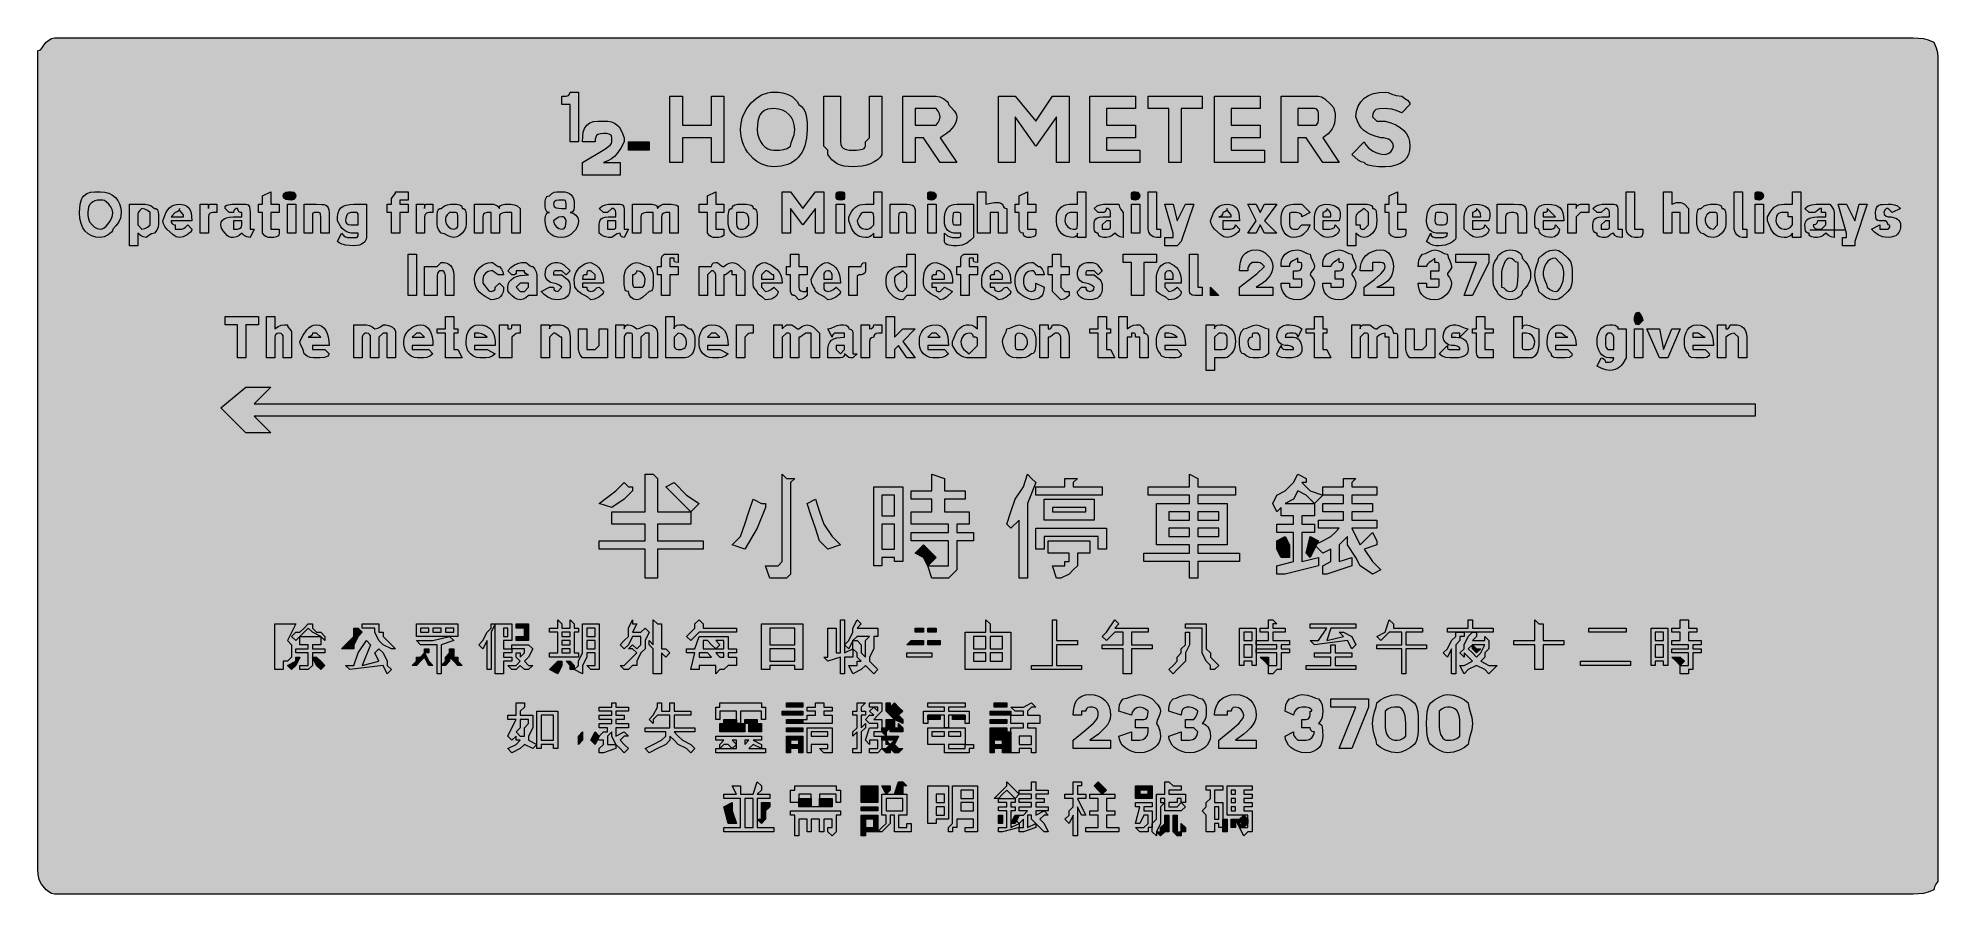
# Model space of a CAD drawing. Header units: metres. Extents: x 9 to 558, y 12 to 259.
import ezdxf

# ---------------------------------------------------------------- set-up
doc = ezdxf.new("R2010")
doc.units = ezdxf.units.M
for name, color, linetype, true_color in [('FILL_BLACK_000000', 7, 'Continuous', 0x000000), ('FILL_YELLOW_FFFF00', 7, 'Continuous', 0xffff00), ('STROKE_BLACK_000000', 7, 'Continuous', 0x000000)]:
    doc.layers.add(name, color=color, linetype=linetype, true_color=true_color)

msp = doc.modelspace()

# ---------------------------------------------------------------- hatches: boundary and pattern name
at = {"layer": 'FILL_BLACK_000000', "true_color": 0x000000}
h = msp.add_hatch(color=7, dxfattribs=at)
h.dxf.hatch_style = 1
h.paths.add_polyline_path([(162.81, 229.44), (162.81, 240.24), (160.41, 240.24), (160.41, 242.64), (161.61, 242.64), (162.01, 242.69), (162.3, 242.83), (162.66, 243.24), (162.81, 243.84), (165.21, 243.84), (165.21, 229.44), (162.81, 229.44)])
h = msp.add_hatch(color=7, dxfattribs=at)
h.dxf.hatch_style = 1
h.paths.add_polyline_path([(200.01, 234.24), (203.61, 234.24), (203.61, 242.64), (207.21, 242.64), (207.21, 223.44), (203.61, 223.44), (203.61, 230.64), (200.01, 230.64), (195.21, 230.64), (195.21, 223.44), (191.61, 223.44), (191.61, 242.64), (195.21, 242.64), (195.21, 234.24), (200.01, 234.24)])
h = msp.add_hatch(color=7, dxfattribs=at)
h.dxf.hatch_style = 1
h.paths.add_polyline_path([(224.08, 243.62), (225.15, 243.33), (226.11, 242.94), (226.95, 242.43), (227.68, 241.81), (228.3, 241.08), (228.81, 240.24), (229.6, 239.68), (230.2, 238.95), (230.62, 238.07), (230.91, 237.09), (231.17, 235.01), (231.21, 233.04), (231.04, 230.51), (230.55, 228.32), (230.19, 227.34), (229.75, 226.46), (229.24, 225.66), (228.66, 224.94), (228.01, 224.31), (227.28, 223.76), (226.5, 223.29), (225.64, 222.91), (223.75, 222.41), (221.61, 222.24), (219.83, 222.45), (218.16, 222.99), (216.72, 223.76), (215.61, 224.64), (214.03, 226.46), (213.42, 227.4), (212.91, 228.39), (212.52, 229.43), (212.23, 230.55), (212.07, 231.74), (212.01, 233.04), (212.07, 234.15), (212.23, 235.23), (212.48, 236.26), (212.83, 237.26), (213.78, 239.09), (215.01, 240.69), (216.46, 242), (218.08, 243), (219.82, 243.62), (220.71, 243.78), (221.61, 243.84), (222.9, 243.78), (224.08, 243.62)])
h.paths.add_polyline_path([(227.18, 235.5), (226.66, 236.52), (225.96, 237.39), (225.09, 238.09), (224.07, 238.61), (222.9, 238.93), (221.61, 239.04), (220.71, 239.02), (219.81, 238.89), (218.91, 238.53), (218.01, 237.84), (217.61, 237.34), (217.32, 236.75), (216.96, 235.44), (216.81, 233.04), (216.92, 231.75), (217.22, 230.58), (217.7, 229.56), (218.31, 228.69), (219.04, 227.99), (219.85, 227.47), (220.71, 227.15), (221.61, 227.04), (223.2, 227.06), (224.46, 227.19), (225.49, 227.55), (226.41, 228.24), (226.6, 229.16), (227.01, 230.19), (227.42, 231.45), (227.61, 233.04), (227.5, 234.33), (227.18, 235.5)], flags=16)
h = msp.add_hatch(color=7, dxfattribs=at)
h.dxf.hatch_style = 1
h.paths.add_polyline_path([(252.81, 230.64), (252.81, 228.24), (252.81, 225.84), (252.25, 225), (251.5, 224.26), (250.57, 223.65), (249.51, 223.14), (248.33, 222.75), (247.07, 222.46), (245.76, 222.3), (244.41, 222.24), (243.12, 222.3), (241.93, 222.46), (240.87, 222.75), (239.91, 223.14), (239.07, 223.65), (238.33, 224.26), (237.72, 225), (237.21, 225.84), (237.21, 227.04), (236.01, 228.24), (236.01, 230.64), (236.01, 242.64), (240.81, 242.64), (240.81, 230.64), (240.81, 229.44), (240.92, 228.65), (241.2, 228.05), (241.63, 227.63), (242.16, 227.34), (243.34, 227.08), (244.41, 227.04), (245.48, 227.06), (246.66, 227.19), (247.19, 227.33), (247.62, 227.55), (247.9, 227.84), (248.01, 228.24), (248.01, 229.44), (249.21, 230.64), (249.21, 242.64), (252.81, 242.64), (252.81, 230.64)])
h = msp.add_hatch(color=7, dxfattribs=at)
h.dxf.hatch_style = 1
h.paths.add_polyline_path([(258.81, 223.44), (258.81, 242.64), (268.41, 242.64), (269.48, 242.43), (270.66, 241.89), (271.62, 241.12), (271.9, 240.69), (272.01, 240.24), (273.66, 238.44), (274.2, 237.54), (274.41, 236.64), (274.3, 235.74), (274, 234.86), (273.52, 234), (272.91, 233.19), (272.18, 232.43), (271.37, 231.75), (269.61, 230.64), (274.41, 223.44), (269.61, 223.44), (264.81, 230.64), (262.41, 230.64), (262.41, 223.44), (258.81, 223.44)])
h.paths.add_polyline_path([(268.41, 234.24), (269.01, 234.99), (269.42, 235.76), (269.61, 236.64), (269.42, 237.52), (269.01, 238.29), (268.41, 239.04), (267.21, 239.04), (262.41, 239.04), (262.41, 234.24), (267.21, 234.24), (268.41, 234.24)], flags=16)
h = msp.add_hatch(color=7, dxfattribs=at)
h.dxf.hatch_style = 1
h.paths.add_polyline_path([(291.21, 236.64), (291.21, 223.44), (286.41, 223.44), (286.41, 242.64), (291.21, 242.64), (297.21, 235.44), (302.01, 242.64), (306.81, 242.64), (306.81, 223.44), (303.21, 223.44), (303.21, 236.64), (297.21, 228.24), (291.21, 236.64)])
h = msp.add_hatch(color=7, dxfattribs=at)
h.dxf.hatch_style = 1
h.paths.add_polyline_path([(317.61, 227.04), (327.21, 227.04), (327.21, 223.44), (312.81, 223.44), (312.81, 242.64), (326.01, 242.64), (326.01, 239.04), (317.61, 239.04), (317.61, 234.24), (326.01, 234.24), (326.01, 230.64), (317.61, 230.64), (317.61, 227.04)])
h = msp.add_hatch(color=7, dxfattribs=at)
h.dxf.hatch_style = 1
h.paths.add_polyline_path([(339.21, 223.44), (335.61, 223.44), (335.61, 239.04), (329.61, 239.04), (329.61, 242.64), (345.21, 242.64), (345.21, 239.04), (339.21, 239.04), (339.21, 223.44)])
h = msp.add_hatch(color=7, dxfattribs=at)
h.dxf.hatch_style = 1
h.paths.add_polyline_path([(353.61, 227.04), (363.21, 227.04), (363.21, 223.44), (348.81, 223.44), (348.81, 242.64), (362.01, 242.64), (362.01, 239.04), (353.61, 239.04), (353.61, 234.24), (362.01, 234.24), (362.01, 230.64), (353.61, 230.64), (353.61, 227.04)])
h = msp.add_hatch(color=7, dxfattribs=at)
h.dxf.hatch_style = 1
h.paths.add_polyline_path([(368.01, 223.44), (368.01, 242.64), (378.81, 242.64), (379.71, 242.43), (380.61, 241.89), (382.41, 240.24), (383.1, 239.34), (383.46, 238.44), (383.59, 237.54), (383.61, 236.64), (383.55, 235.74), (383.38, 234.86), (383.1, 234), (382.71, 233.19), (382.2, 232.43), (381.58, 231.75), (380.85, 231.14), (380.01, 230.64), (384.81, 223.44), (380.01, 223.44), (375.21, 230.64), (372.81, 230.64), (372.81, 223.44), (368.01, 223.44)])
h.paths.add_polyline_path([(378.01, 234.29), (378.3, 234.45), (378.66, 234.99), (378.79, 235.76), (378.81, 236.64), (378.79, 237.52), (378.66, 238.29), (378.3, 238.83), (378.01, 238.99), (377.61, 239.04), (372.81, 239.04), (372.81, 234.24), (377.61, 234.24), (378.01, 234.29)], flags=16)
h = msp.add_hatch(color=7, dxfattribs=at)
h.dxf.hatch_style = 1
h.paths.add_polyline_path([(395.61, 235.44), (398.01, 235.44), (399.7, 234.93), (401.16, 234.32), (402.4, 233.58), (403.41, 232.74), (404.2, 231.78), (404.76, 230.71), (405.1, 229.53), (405.21, 228.24), (405.1, 226.95), (404.76, 225.78), (404.2, 224.76), (403.41, 223.89), (402.4, 223.19), (401.16, 222.67), (399.7, 222.35), (398.01, 222.24), (396.23, 222.26), (394.56, 222.39), (393.12, 222.75), (392.51, 223.04), (392.01, 223.44), (391.11, 223.65), (390.21, 224.19), (388.41, 225.84), (392.01, 229.44), (392.51, 228.6), (393.12, 227.86), (393.8, 227.25), (394.56, 226.74), (395.37, 226.35), (396.23, 226.07), (397.11, 225.9), (398.01, 225.84), (398.89, 226.05), (399.66, 226.59), (400.2, 227.36), (400.41, 228.24), (400.35, 228.69), (400.18, 229.12), (399.9, 229.53), (399.51, 229.89), (399, 230.2), (398.38, 230.43), (397.65, 230.59), (396.81, 230.64), (395.17, 231.09), (393.83, 231.58), (392.74, 232.12), (391.86, 232.74), (391.15, 233.48), (390.57, 234.35), (390.07, 235.4), (389.61, 236.64), (389.77, 238.33), (390.25, 239.79), (391, 241.03), (392.01, 242.04), (393.24, 242.83), (394.67, 243.39), (396.27, 243.73), (398.01, 243.84), (398.93, 243.65), (399.96, 243.24), (401.22, 242.83), (402.81, 242.64), (403.69, 241.93), (404.46, 241.44), (405, 240.95), (405.16, 240.64), (405.21, 240.24), (402.81, 237.84), (401.22, 238.53), (399.96, 238.89), (398.93, 239.02), (398.01, 239.04), (396.43, 239), (395.82, 238.91), (395.31, 238.74), (394.92, 238.45), (394.63, 238.03), (394.47, 237.43), (394.41, 236.64), (395.61, 235.44)])
h = msp.add_hatch(color=7, dxfattribs=at)
h.dxf.hatch_style = 1
h.paths.add_polyline_path([(177.21, 223.44), (177.21, 219.84), (166.41, 219.84), (166.41, 223.44), (172.86, 227.34), (174.34, 228.5), (174.7, 228.99), (174.81, 229.44), (174.81, 230.64), (174.76, 231.04), (174.6, 231.33), (174.06, 231.69), (173.29, 231.82), (172.41, 231.84), (171.53, 231.8), (170.76, 231.54), (170.45, 231.25), (170.22, 230.83), (170.06, 230.23), (170.01, 229.44), (166.41, 229.44), (166.43, 231.03), (166.56, 232.29), (166.92, 233.32), (167.61, 234.24), (168.53, 234.93), (169.56, 235.29), (170.82, 235.42), (172.41, 235.44), (173.65, 235.38), (174.7, 235.2), (175.57, 234.87), (176.31, 234.39), (176.93, 233.74), (177.47, 232.91), (177.96, 231.88), (178.41, 230.64), (178.41, 229.44), (177.47, 227.66), (176.31, 225.99), (175.57, 225.23), (174.7, 224.55), (173.65, 223.94), (172.41, 223.44), (177.21, 223.44)])
h = msp.add_hatch(color=7, dxfattribs=at)
h.dxf.hatch_style = 1
h.paths.add_polyline_path([(185.61, 227.04), (179.61, 227.04), (179.61, 229.44), (185.61, 229.44), (185.61, 227.04)])
h = msp.add_hatch(color=7, dxfattribs=at)
h.dxf.hatch_style = 1
h.paths.add_polyline_path([(29.67, 214.61), (30.69, 214.09), (31.56, 213.39), (32.26, 212.52), (32.78, 211.5), (33.1, 210.33), (33.21, 209.04), (33.16, 208.19), (33, 207.45), (32.46, 206.19), (31.69, 205.16), (30.81, 204.24), (30.7, 203.79), (30.42, 203.36), (29.46, 202.59), (28.28, 202.05), (27.21, 201.84), (25.92, 201.95), (24.75, 202.29), (23.73, 202.85), (22.86, 203.64), (22.16, 204.65), (21.64, 205.89), (21.32, 207.35), (21.21, 209.04), (21.36, 211.44), (21.72, 212.75), (22.01, 213.34), (22.41, 213.84), (23.33, 214.53), (24.36, 214.89), (25.62, 215.02), (27.21, 215.04), (28.5, 214.93), (29.67, 214.61)])
h.paths.add_polyline_path([(30.21, 210.69), (29.61, 211.44), (28.9, 212.13), (28.41, 212.49), (27.92, 212.62), (27.21, 212.64), (26.37, 212.58), (25.63, 212.41), (25.02, 212.13), (24.51, 211.74), (24.12, 211.23), (23.83, 210.61), (23.67, 209.88), (23.61, 209.04), (23.63, 208.14), (23.76, 207.24), (24.12, 206.34), (24.81, 205.44), (25.56, 204.84), (26.33, 204.43), (27.21, 204.24), (27.71, 204.35), (28.28, 204.65), (28.88, 205.13), (29.46, 205.74), (29.99, 206.47), (30.42, 207.28), (30.7, 208.14), (30.81, 209.04), (30.62, 209.92), (30.21, 210.69)], flags=16)
h = msp.add_hatch(color=7, dxfattribs=at)
h.dxf.hatch_style = 1
h.paths.add_polyline_path([(78.81, 211.44), (78.81, 209.04), (76.41, 209.04), (76.41, 205.44), (76.41, 204.24), (77.61, 204.24), (78.81, 204.24), (78.81, 203.04), (78.76, 202.64), (78.6, 202.35), (78.06, 201.99), (77.29, 201.86), (76.41, 201.84), (75.7, 201.86), (75.21, 201.99), (74.72, 202.35), (74.01, 203.04), (74.01, 204.24), (74.01, 209.04), (72.81, 209.04), (72.81, 211.44), (74.01, 211.44), (74.01, 213.84), (76.41, 215.04), (76.41, 211.44), (78.81, 211.44)])
h = msp.add_hatch(color=7, dxfattribs=at)
h.dxf.hatch_style = 1
h.paths.add_polyline_path([(83.56, 213.44), (83.42, 213.15), (83.01, 212.79), (82.41, 212.64), (81.53, 212.66), (80.76, 212.79), (80.22, 213.15), (80.06, 213.44), (80.01, 213.84), (80.06, 214.24), (80.22, 214.53), (80.76, 214.89), (81.53, 215.02), (82.41, 215.04), (83.01, 214.89), (83.42, 214.53), (83.56, 214.24), (83.61, 213.84), (83.56, 213.44)])
h = msp.add_hatch(color=7, dxfattribs=at)
h.dxf.hatch_style = 1
h.paths.add_polyline_path([(111.21, 203.04), (111.21, 209.04), (110.01, 209.04), (110.01, 211.44), (111.21, 211.44), (111.21, 212.64), (111.26, 213.04), (111.4, 213.35), (111.81, 213.84), (112.22, 214.33), (112.36, 214.64), (112.41, 215.04), (114.81, 215.04), (116.01, 215.04), (116.01, 212.64), (114.81, 212.64), (113.61, 212.64), (113.61, 211.44), (116.01, 211.44), (116.01, 209.04), (113.61, 209.04), (113.61, 203.04), (111.21, 203.04)])
h = msp.add_hatch(color=7, dxfattribs=at)
h.dxf.hatch_style = 1
h.paths.add_polyline_path([(157.31, 202.73), (156.66, 203.34), (156.18, 204.07), (155.85, 204.88), (155.67, 205.74), (155.61, 206.64), (155.63, 207.52), (155.76, 208.29), (156.12, 208.83), (156.41, 208.99), (156.81, 209.04), (156.41, 209.09), (156.12, 209.25), (155.76, 209.79), (155.63, 210.56), (155.61, 211.44), (155.63, 212.32), (155.76, 213.09), (156.12, 213.63), (156.41, 213.79), (156.81, 213.84), (157.54, 214.53), (158.16, 214.89), (159, 215.02), (160.41, 215.04), (161.25, 214.98), (161.98, 214.82), (162.6, 214.53), (163.11, 214.14), (163.5, 213.63), (163.78, 213.01), (163.95, 212.28), (164.01, 211.44), (163.99, 210.56), (163.86, 209.79), (163.5, 209.25), (163.21, 209.09), (162.81, 209.04), (163.69, 208.83), (164.46, 208.29), (165, 207.52), (165.21, 206.64), (165.1, 205.74), (164.8, 204.88), (164.32, 204.07), (163.71, 203.34), (162.98, 202.73), (162.17, 202.25), (161.31, 201.95), (160.41, 201.84), (159.17, 201.95), (158.14, 202.25), (157.31, 202.73)])
h.paths.add_polyline_path([(158.01, 206.64), (158.22, 205.76), (158.76, 204.99), (159.53, 204.45), (160.41, 204.24), (160.81, 204.29), (161.1, 204.45), (161.46, 204.99), (161.59, 205.76), (161.61, 206.64), (161.46, 207.24), (161.1, 207.65), (160.81, 207.79), (160.41, 207.84), (159.53, 207.65), (158.76, 207.24), (158.01, 206.64)], flags=16)
h.paths.add_polyline_path([(161.46, 212.49), (161.1, 212.62), (160.41, 212.64), (159.53, 212.62), (158.76, 212.49), (158.22, 212.13), (158.06, 211.84), (158.01, 211.44), (158.06, 211.04), (158.22, 210.75), (158.76, 210.39), (159.53, 210.26), (160.41, 210.24), (161.61, 210.24), (161.61, 211.44), (161.59, 212.13), (161.46, 212.49)], flags=16)
h = msp.add_hatch(color=7, dxfattribs=at)
h.dxf.hatch_style = 1
h.paths.add_polyline_path([(207.21, 211.44), (207.21, 209.04), (204.81, 209.04), (204.81, 205.44), (204.81, 204.24), (206.01, 204.24), (207.21, 204.24), (207.21, 203.04), (207.16, 202.64), (207, 202.35), (206.46, 201.99), (205.69, 201.86), (204.81, 201.84), (204.1, 201.86), (203.61, 201.99), (203.12, 202.35), (202.41, 203.04), (202.41, 204.24), (202.41, 209.04), (200.01, 209.04), (200.01, 211.44), (202.41, 211.44), (202.41, 213.84), (204.81, 215.04), (204.81, 211.44), (207.21, 211.44)])
h = msp.add_hatch(color=7, dxfattribs=at)
h.dxf.hatch_style = 1
h.paths.add_polyline_path([(226.41, 210.24), (226.41, 203.04), (224.01, 203.04), (224.01, 215.04), (226.41, 215.04), (230.01, 210.24), (233.61, 215.04), (236.01, 215.04), (236.01, 203.04), (233.61, 203.04), (233.61, 210.24), (230.01, 205.44), (226.41, 210.24)])
h = msp.add_hatch(color=7, dxfattribs=at)
h.dxf.hatch_style = 1
h.paths.add_polyline_path([(241.99, 213.15), (241.86, 212.79), (241.5, 212.66), (240.81, 212.64), (240.12, 212.66), (239.76, 212.79), (239.63, 213.15), (239.61, 213.84), (239.63, 214.53), (239.76, 214.89), (240.12, 215.02), (240.81, 215.04), (241.5, 215.02), (241.86, 214.89), (241.99, 214.53), (242.01, 213.84), (241.99, 213.15)])
h = msp.add_hatch(color=7, dxfattribs=at)
h.dxf.hatch_style = 1
h.paths.add_polyline_path([(252.81, 215.04), (252.81, 201.84), (250.41, 201.84), (250.41, 203.04), (249.7, 202.35), (249.21, 201.99), (248.72, 201.86), (248.01, 201.84), (247.16, 201.9), (246.42, 202.08), (245.75, 202.41), (245.16, 202.89), (244.62, 203.54), (244.13, 204.37), (243.21, 206.64), (243.21, 207.84), (244.13, 209.41), (244.62, 210.03), (245.16, 210.54), (245.75, 210.93), (246.42, 211.21), (247.16, 211.38), (248.01, 211.44), (250.41, 211.44), (250.41, 215.04), (252.81, 215.04)])
h.paths.add_polyline_path([(250.39, 208.53), (250.26, 208.89), (249.9, 209.02), (249.21, 209.04), (248.01, 209.04), (247.3, 209), (246.81, 208.74), (246.32, 208.03), (245.61, 206.64), (245.82, 205.76), (246.36, 204.99), (247.13, 204.45), (248.01, 204.24), (248.72, 204.26), (249.21, 204.39), (249.7, 204.75), (250.41, 205.44), (250.41, 207.84), (250.39, 208.53)], flags=16)
h = msp.add_hatch(color=7, dxfattribs=at)
h.dxf.hatch_style = 1
h.paths.add_polyline_path([(268.36, 213.44), (268.22, 213.15), (267.81, 212.79), (267.21, 212.64), (266.52, 212.66), (266.16, 212.79), (266.03, 213.15), (266.01, 213.84), (266.03, 214.53), (266.16, 214.89), (266.52, 215.02), (267.21, 215.04), (267.81, 214.89), (268.22, 214.53), (268.36, 214.24), (268.41, 213.84), (268.36, 213.44)])
h = msp.add_hatch(color=7, dxfattribs=at)
h.dxf.hatch_style = 1
h.paths.add_polyline_path([(285.21, 211.89), (286.52, 211.95), (287.11, 211.78), (287.61, 211.44), (287.76, 210.84), (288.12, 210.43), (288.41, 210.29), (288.81, 210.24), (288.81, 207.84), (288.81, 203.04), (286.41, 203.04), (286.41, 207.84), (286.41, 209.04), (285.21, 209.04), (284.01, 209.04), (284.01, 207.84), (284.01, 203.04), (280.41, 203.04), (280.41, 215.04), (282.81, 215.04), (282.81, 211.44), (285.21, 211.89)])
h = msp.add_hatch(color=7, dxfattribs=at)
h.dxf.hatch_style = 1
h.paths.add_polyline_path([(297.21, 211.44), (297.21, 209.04), (294.81, 209.04), (294.81, 205.44), (294.81, 204.24), (296.01, 204.24), (297.21, 204.24), (297.21, 203.04), (297.16, 202.64), (297, 202.35), (296.46, 201.99), (295.69, 201.86), (294.81, 201.84), (294.21, 201.99), (293.8, 202.35), (293.66, 202.64), (293.61, 203.04), (293.01, 203.19), (292.6, 203.55), (292.46, 203.84), (292.41, 204.24), (292.41, 209.04), (291.21, 209.04), (291.21, 211.44), (292.41, 211.44), (292.41, 213.84), (294.81, 215.04), (294.81, 211.44), (297.21, 211.44)])
h = msp.add_hatch(color=7, dxfattribs=at)
h.dxf.hatch_style = 1
h.paths.add_polyline_path([(311.61, 215.04), (311.61, 201.84), (309.21, 201.84), (309.21, 203.04), (309.16, 202.64), (309.02, 202.35), (308.61, 201.99), (308.01, 201.84), (307.11, 201.9), (306.25, 202.08), (305.44, 202.41), (304.71, 202.89), (304.1, 203.54), (303.62, 204.37), (303.32, 205.4), (303.21, 206.64), (303.21, 207.84), (303.32, 208.68), (303.6, 209.41), (304.03, 210.03), (304.56, 210.54), (305.14, 210.93), (305.74, 211.21), (306.81, 211.44), (309.21, 211.44), (309.21, 215.04), (311.61, 215.04)])
h.paths.add_polyline_path([(309.21, 209.04), (308.01, 209.04), (307.13, 209), (306.36, 208.74), (306.05, 208.45), (305.82, 208.03), (305.66, 207.43), (305.61, 206.64), (305.82, 205.76), (306.36, 204.99), (307.13, 204.45), (308.01, 204.24), (308.7, 204.26), (309.06, 204.39), (309.19, 204.75), (309.21, 205.44), (309.21, 207.84), (309.21, 209.04)], flags=16)
h = msp.add_hatch(color=7, dxfattribs=at)
h.dxf.hatch_style = 1
h.paths.add_polyline_path([(327.16, 213.44), (327.02, 213.15), (326.61, 212.79), (326.01, 212.64), (325.32, 212.66), (324.96, 212.79), (324.83, 213.15), (324.81, 213.84), (324.83, 214.53), (324.96, 214.89), (325.32, 215.02), (326.01, 215.04), (326.61, 214.89), (327.02, 214.53), (327.16, 214.24), (327.21, 213.84), (327.16, 213.44)])
h = msp.add_hatch(color=7, dxfattribs=at)
h.dxf.hatch_style = 1
h.paths.add_polyline_path([(332.01, 205.44), (332.01, 204.24), (333.21, 204.24), (333.21, 203.04), (333.21, 201.84), (332.01, 201.84), (331.13, 202.05), (330.36, 202.59), (329.82, 203.36), (329.61, 204.24), (329.61, 215.04), (332.01, 215.04), (332.01, 205.44)])
h = msp.add_hatch(color=7, dxfattribs=at)
h.dxf.hatch_style = 1
h.paths.add_polyline_path([(404.01, 211.44), (404.01, 209.04), (401.61, 209.04), (401.61, 205.44), (401.61, 204.24), (402.81, 204.24), (404.01, 204.24), (404.01, 203.04), (403.96, 202.64), (403.8, 202.35), (403.26, 201.99), (402.49, 201.86), (401.61, 201.84), (400.9, 201.86), (400.41, 201.99), (399.92, 202.35), (399.21, 203.04), (399.21, 204.24), (399.21, 209.04), (398.01, 209.04), (398.01, 211.44), (399.21, 211.44), (399.21, 213.84), (401.61, 215.04), (401.61, 211.44), (404.01, 211.44)])
h = msp.add_hatch(color=7, dxfattribs=at)
h.dxf.hatch_style = 1
h.paths.add_polyline_path([(470.01, 205.44), (470.01, 204.24), (472.41, 204.24), (472.41, 203.04), (472.26, 202.44), (471.9, 202.03), (471.61, 201.89), (471.21, 201.84), (470.01, 201.84), (469.13, 202.05), (468.36, 202.59), (467.82, 203.36), (467.61, 204.24), (467.61, 215.04), (470.01, 215.04), (470.01, 205.44)])
h = msp.add_hatch(color=7, dxfattribs=at)
h.dxf.hatch_style = 1
h.paths.add_polyline_path([(482.16, 211.89), (483.34, 211.95), (483.91, 211.78), (484.41, 211.44), (485.61, 210.24), (485.61, 207.84), (485.61, 203.04), (483.21, 203.04), (483.21, 207.84), (483.21, 209.04), (482.01, 209.04), (480.81, 209.04), (480.81, 207.84), (480.81, 203.04), (478.41, 203.04), (478.41, 215.04), (480.81, 215.04), (480.81, 211.44), (482.16, 211.89)])
h = msp.add_hatch(color=7, dxfattribs=at)
h.dxf.hatch_style = 1
h.paths.add_polyline_path([(501.21, 205.44), (501.21, 204.24), (502.41, 204.24), (502.41, 203.04), (502.41, 201.84), (501.21, 201.84), (500.33, 202.05), (499.56, 202.59), (499.02, 203.36), (498.81, 204.24), (498.81, 215.04), (501.21, 215.04), (501.21, 205.44)])
h = msp.add_hatch(color=7, dxfattribs=at)
h.dxf.hatch_style = 1
h.paths.add_polyline_path([(507.16, 213.44), (507.02, 213.15), (506.61, 212.79), (506.01, 212.64), (505.32, 212.66), (504.96, 212.79), (504.83, 213.15), (504.81, 213.84), (504.83, 214.53), (504.96, 214.89), (505.32, 215.02), (506.01, 215.04), (506.61, 214.89), (507.02, 214.53), (507.16, 214.24), (507.21, 213.84), (507.16, 213.44)])
h = msp.add_hatch(color=7, dxfattribs=at)
h.dxf.hatch_style = 1
h.paths.add_polyline_path([(518.01, 215.04), (518.01, 201.84), (515.61, 201.84), (515.61, 203.04), (514.9, 202.35), (514.41, 201.99), (513.92, 201.86), (513.21, 201.84), (512.36, 201.9), (511.62, 202.08), (510.95, 202.41), (510.36, 202.89), (509.82, 203.54), (509.33, 204.37), (508.41, 206.64), (508.41, 207.84), (509.33, 209.41), (509.82, 210.03), (510.36, 210.54), (510.95, 210.93), (511.62, 211.21), (512.36, 211.38), (513.21, 211.44), (515.61, 211.44), (515.61, 215.04), (518.01, 215.04)])
h.paths.add_polyline_path([(514.41, 207.84), (514.41, 209.04), (513.21, 209.04), (512.33, 209), (511.56, 208.74), (511.25, 208.45), (511.02, 208.03), (510.86, 207.43), (510.81, 206.64), (511.02, 205.76), (511.56, 204.99), (512.33, 204.45), (513.21, 204.24), (513.92, 204.26), (514.41, 204.39), (514.9, 204.75), (515.61, 205.44), (515.61, 207.84), (514.41, 207.84)], flags=16)
h = msp.add_hatch(color=7, dxfattribs=at)
h.dxf.hatch_style = 1
h.paths.add_polyline_path([(43.86, 204.84), (43.5, 203.94), (42.81, 203.04), (41.93, 202.85), (41.16, 202.44), (40.41, 201.84), (39.53, 202.03), (38.76, 202.44), (38.01, 203.04), (38.01, 199.44), (35.61, 199.44), (35.61, 211.44), (38.01, 211.44), (39.21, 211.44), (40.11, 211.42), (41.01, 211.29), (41.91, 210.93), (42.81, 210.24), (43.21, 210.18), (43.5, 210.01), (43.72, 209.73), (43.86, 209.34), (43.99, 208.21), (44.01, 206.64), (43.99, 205.74), (43.86, 204.84)])
h.paths.add_polyline_path([(40.86, 204.84), (41.61, 205.44), (41.61, 206.64), (41.61, 207.84), (41.61, 209.04), (40.86, 209.64), (40.09, 210.05), (39.21, 210.24), (38.52, 209.53), (38.16, 209.04), (38.03, 208.55), (38.01, 207.84), (38.01, 205.44), (39.21, 204.24), (40.09, 204.43), (40.86, 204.84)], flags=16)
h = msp.add_hatch(color=7, dxfattribs=at)
h.dxf.hatch_style = 1
h.paths.add_polyline_path([(47.66, 206.24), (47.8, 205.95), (48.21, 205.59), (48.81, 205.44), (48.81, 204.24), (50.01, 204.24), (50.72, 204.26), (51.21, 204.39), (51.7, 204.75), (52.41, 205.44), (53.61, 204.24), (53.5, 203.79), (53.22, 203.36), (52.26, 202.59), (51.08, 202.05), (50.01, 201.84), (49.11, 202.05), (48.21, 202.59), (46.41, 204.24), (45.81, 204.99), (45.4, 205.76), (45.21, 206.64), (46.13, 208.91), (46.62, 209.74), (47.16, 210.39), (47.75, 210.87), (48.42, 211.2), (49.16, 211.38), (50.01, 211.44), (50.85, 211.38), (51.58, 211.2), (52.2, 210.87), (52.71, 210.39), (53.1, 209.74), (53.38, 208.91), (53.55, 207.88), (53.61, 206.64), (47.61, 206.64), (47.66, 206.24)])
h.paths.add_polyline_path([(51.16, 208.24), (51.02, 208.55), (50.61, 209.04), (50.2, 209.53), (50.06, 209.84), (50.01, 210.24), (49.96, 209.84), (49.82, 209.55), (49.41, 209.19), (48.81, 209.04), (47.61, 207.84), (51.21, 207.84), (51.16, 208.24)], flags=16)
h = msp.add_hatch(color=7, dxfattribs=at)
h.dxf.hatch_style = 1
h.paths.add_polyline_path([(56.01, 211.44), (58.41, 211.44), (58.41, 210.24), (58.43, 210.93), (58.56, 211.29), (58.92, 211.42), (59.61, 211.44), (60.81, 211.44), (60.81, 209.04), (59.61, 209.04), (59.21, 208.99), (58.92, 208.85), (58.56, 208.44), (58.41, 207.84), (58.41, 203.04), (56.01, 203.04), (56.01, 211.44)])
h = msp.add_hatch(color=7, dxfattribs=at)
h.dxf.hatch_style = 1
h.paths.add_polyline_path([(67.61, 209.09), (67.32, 209.23), (66.96, 209.64), (66.81, 210.24), (66.41, 210.19), (66.12, 210.05), (65.76, 209.64), (65.61, 209.04), (64.41, 209.04), (63.21, 210.24), (63.27, 210.64), (63.43, 210.93), (63.72, 211.15), (64.11, 211.29), (65.23, 211.42), (66.81, 211.44), (69.21, 211.44), (69.61, 211.39), (69.9, 211.23), (70.26, 210.69), (70.39, 209.92), (70.41, 209.04), (70.41, 204.24), (71.61, 204.24), (70.41, 201.84), (69.53, 202.03), (68.76, 202.44), (68.01, 203.04), (67.26, 202.44), (66.49, 202.03), (65.61, 201.84), (64.9, 201.86), (64.41, 201.99), (63.92, 202.35), (63.21, 203.04), (62.61, 203.79), (62.2, 204.56), (62.01, 205.44), (62.12, 206.23), (62.44, 206.83), (62.96, 207.25), (63.66, 207.54), (64.53, 207.71), (65.55, 207.8), (68.01, 207.84), (68.01, 209.04), (67.61, 209.09)])
h.paths.add_polyline_path([(66.81, 204.24), (67.41, 204.39), (67.82, 204.75), (67.96, 205.04), (68.01, 205.44), (68.01, 206.64), (65.61, 206.64), (65.61, 205.44), (65.61, 204.24), (66.81, 204.24)], flags=16)
h = msp.add_hatch(color=7, dxfattribs=at)
h.dxf.hatch_style = 1
h.paths.add_polyline_path([(81.21, 203.04), (81.21, 211.44), (83.61, 211.44), (83.61, 203.04), (81.21, 203.04)])
h = msp.add_hatch(color=7, dxfattribs=at)
h.dxf.hatch_style = 1
h.paths.add_polyline_path([(90.81, 203.04), (90.81, 207.84), (90.79, 208.53), (90.66, 208.89), (90.3, 209.02), (89.61, 209.04), (88.92, 209.02), (88.56, 208.89), (88.43, 208.53), (88.41, 207.84), (88.41, 203.04), (86.01, 203.04), (86.01, 211.44), (88.41, 211.44), (89.61, 211.44), (91.18, 211.4), (91.8, 211.31), (92.31, 211.14), (92.7, 210.85), (92.98, 210.43), (93.15, 209.83), (93.21, 209.04), (93.21, 203.04), (90.81, 203.04)])
h = msp.add_hatch(color=7, dxfattribs=at)
h.dxf.hatch_style = 1
h.paths.add_polyline_path([(103.78, 200.96), (103.5, 200.55), (103.11, 200.19), (102.6, 199.88), (101.98, 199.65), (101.25, 199.49), (100.41, 199.44), (98.01, 199.59), (96.7, 199.95), (96.11, 200.24), (95.61, 200.64), (96.81, 203.04), (97.52, 202.35), (98.01, 201.99), (98.5, 201.86), (99.21, 201.84), (100.41, 201.84), (101.1, 201.86), (101.46, 201.99), (101.59, 202.35), (101.61, 203.04), (100.41, 203.04), (99.56, 203.1), (98.82, 203.26), (98.15, 203.55), (97.56, 203.94), (97.02, 204.45), (96.53, 205.06), (95.61, 206.64), (95.67, 207.88), (95.85, 208.91), (96.18, 209.74), (96.66, 210.39), (97.31, 210.87), (98.14, 211.2), (99.17, 211.38), (100.41, 211.44), (101.61, 211.44), (104.01, 211.44), (104.01, 201.84), (103.95, 201.39), (103.78, 200.96)])
h.paths.add_polyline_path([(101.46, 208.89), (101.1, 209.02), (100.41, 209.04), (99.53, 209), (98.76, 208.74), (98.45, 208.45), (98.22, 208.03), (98.06, 207.43), (98.01, 206.64), (98.06, 206.24), (98.22, 205.95), (98.76, 205.59), (99.53, 205.46), (100.41, 205.44), (101.61, 205.44), (101.61, 206.64), (101.61, 207.84), (101.59, 208.53), (101.46, 208.89)], flags=16)
h = msp.add_hatch(color=7, dxfattribs=at)
h.dxf.hatch_style = 1
h.paths.add_polyline_path([(118.41, 211.44), (120.81, 211.44), (120.81, 210.24), (120.83, 210.93), (120.96, 211.29), (121.32, 211.42), (122.01, 211.44), (123.21, 211.44), (123.21, 209.04), (122.01, 209.04), (121.61, 208.99), (121.32, 208.85), (120.96, 208.44), (120.81, 207.84), (120.81, 203.04), (118.41, 203.04), (118.41, 211.44)])
h = msp.add_hatch(color=7, dxfattribs=at)
h.dxf.hatch_style = 1
h.paths.add_polyline_path([(132.66, 204.84), (132.3, 203.94), (131.61, 203.04), (130.86, 202.44), (130.09, 202.03), (129.21, 201.84), (128.31, 202.03), (127.41, 202.44), (126.51, 202.85), (125.61, 203.04), (124.92, 203.94), (124.56, 204.84), (124.43, 205.74), (124.41, 206.64), (124.43, 208.21), (124.56, 209.34), (124.7, 209.73), (124.92, 210.01), (125.21, 210.18), (125.61, 210.24), (126.51, 210.93), (127.41, 211.29), (128.31, 211.42), (129.21, 211.44), (130.09, 211.42), (130.86, 211.29), (131.4, 210.93), (131.56, 210.64), (131.61, 210.24), (132.01, 210.18), (132.3, 210.01), (132.52, 209.73), (132.66, 209.34), (132.79, 208.21), (132.81, 206.64), (132.79, 205.74), (132.66, 204.84)])
h.paths.add_polyline_path([(130.26, 208.74), (130.12, 208.91), (129.9, 209), (129.21, 209.04), (128.01, 209.04), (127.32, 208.33), (126.96, 207.84), (126.83, 207.35), (126.81, 206.64), (127.02, 205.76), (127.56, 204.99), (128.33, 204.45), (129.21, 204.24), (129.81, 204.39), (130.22, 204.75), (130.36, 205.04), (130.41, 205.44), (130.41, 206.64), (130.39, 208.03), (130.26, 208.74)], flags=16)
h = msp.add_hatch(color=7, dxfattribs=at)
h.dxf.hatch_style = 1
h.paths.add_polyline_path([(143.93, 209.02), (143.16, 208.89), (142.62, 208.53), (142.46, 208.24), (142.41, 207.84), (142.41, 203.04), (140.01, 203.04), (140.01, 209.04), (138.81, 209.04), (138.21, 208.89), (137.8, 208.53), (137.66, 208.24), (137.61, 207.84), (137.61, 203.04), (135.21, 203.04), (135.21, 211.44), (137.61, 211.44), (138.81, 211.44), (140.01, 211.44), (140.72, 211.42), (141.21, 211.29), (141.7, 210.93), (142.41, 210.24), (142.46, 210.64), (142.62, 210.93), (143.16, 211.29), (143.93, 211.42), (144.81, 211.44), (145.71, 211.42), (146.61, 211.29), (147.51, 210.93), (148.41, 210.24), (148.41, 209.04), (148.41, 203.04), (146.01, 203.04), (146.01, 209.04), (144.81, 209.04), (143.93, 209.02)])
h = msp.add_hatch(color=7, dxfattribs=at)
h.dxf.hatch_style = 1
h.paths.add_polyline_path([(175.86, 209.64), (175.5, 210.05), (175.21, 210.19), (174.81, 210.24), (173.61, 209.04), (172.41, 209.04), (171.21, 210.24), (172.11, 210.93), (173.01, 211.29), (173.91, 211.42), (174.81, 211.44), (177.21, 211.44), (177.61, 211.39), (177.9, 211.23), (178.26, 210.69), (178.39, 209.92), (178.41, 209.04), (178.41, 204.24), (179.61, 204.24), (178.41, 201.84), (178.01, 201.89), (177.72, 202.03), (177.36, 202.44), (177.21, 203.04), (176.33, 202.85), (175.56, 202.44), (174.81, 201.84), (173.91, 201.86), (173.01, 201.99), (172.11, 202.35), (171.21, 203.04), (171.21, 205.44), (171.27, 206.23), (171.45, 206.83), (171.78, 207.25), (172.26, 207.54), (172.91, 207.71), (173.74, 207.8), (176.01, 207.84), (176.01, 209.04), (175.86, 209.64)])
h.paths.add_polyline_path([(174.81, 204.24), (175.5, 204.26), (175.86, 204.39), (175.99, 204.75), (176.01, 205.44), (176.01, 206.64), (173.61, 206.64), (173.61, 205.44), (173.61, 204.24), (174.81, 204.24)], flags=16)
h = msp.add_hatch(color=7, dxfattribs=at)
h.dxf.hatch_style = 1
h.paths.add_polyline_path([(189.81, 208.89), (189.4, 208.53), (189.26, 208.24), (189.21, 207.84), (189.21, 203.04), (186.81, 203.04), (186.81, 209.04), (185.61, 209.04), (184.73, 209.02), (183.96, 208.89), (183.42, 208.53), (183.26, 208.24), (183.21, 207.84), (183.21, 203.04), (180.81, 203.04), (180.81, 211.44), (183.21, 211.44), (184.41, 211.44), (185.61, 211.44), (186.49, 211.42), (187.26, 211.29), (187.8, 210.93), (187.96, 210.64), (188.01, 210.24), (188.72, 210.93), (189.21, 211.29), (189.7, 211.42), (190.41, 211.44), (191.98, 211.42), (193.11, 211.29), (193.5, 211.15), (193.78, 210.93), (193.95, 210.64), (194.01, 210.24), (194.01, 209.04), (194.01, 203.04), (191.61, 203.04), (191.61, 209.04), (190.41, 209.04), (189.81, 208.89)])
h = msp.add_hatch(color=7, dxfattribs=at)
h.dxf.hatch_style = 1
h.paths.add_polyline_path([(216.66, 204.84), (216.3, 203.94), (215.61, 203.04), (214.71, 202.44), (213.58, 202.03), (212.01, 201.84), (211.13, 202.03), (210.36, 202.44), (209.61, 203.04), (208.92, 203.94), (208.56, 204.84), (208.43, 205.74), (208.41, 206.64), (208.43, 208.21), (208.56, 209.34), (208.7, 209.73), (208.92, 210.01), (209.21, 210.18), (209.61, 210.24), (209.66, 210.64), (209.82, 210.93), (210.36, 211.29), (211.13, 211.42), (212.01, 211.44), (213.58, 211.42), (214.71, 211.29), (215.1, 211.15), (215.38, 210.93), (215.55, 210.64), (215.61, 210.24), (216.01, 210.18), (216.3, 210.01), (216.52, 209.73), (216.66, 209.34), (216.79, 208.21), (216.81, 206.64), (216.79, 205.74), (216.66, 204.84)])
h.paths.add_polyline_path([(214.2, 208.03), (213.97, 208.45), (213.66, 208.74), (212.89, 209), (212.01, 209.04), (210.81, 209.04), (210.81, 206.64), (210.83, 205.76), (210.96, 204.99), (211.32, 204.45), (211.61, 204.29), (212.01, 204.24), (212.72, 204.26), (213.21, 204.39), (213.7, 204.75), (214.41, 205.44), (214.41, 206.64), (214.36, 207.43), (214.2, 208.03)], flags=16)
h = msp.add_hatch(color=7, dxfattribs=at)
h.dxf.hatch_style = 1
h.paths.add_polyline_path([(239.61, 203.04), (239.61, 211.44), (242.01, 211.44), (242.01, 203.04), (239.61, 203.04)])
h = msp.add_hatch(color=7, dxfattribs=at)
h.dxf.hatch_style = 1
h.paths.add_polyline_path([(260.01, 203.04), (260.01, 207.84), (259.99, 208.53), (259.86, 208.89), (259.5, 209.02), (258.81, 209.04), (258.12, 209.02), (257.76, 208.89), (257.63, 208.53), (257.61, 207.84), (257.61, 203.04), (255.21, 203.04), (255.21, 211.44), (257.61, 211.44), (258.81, 211.44), (260.01, 211.44), (260.89, 211.4), (261.66, 211.14), (261.97, 210.85), (262.2, 210.43), (262.36, 209.83), (262.41, 209.04), (262.41, 203.04), (260.01, 203.04)])
h = msp.add_hatch(color=7, dxfattribs=at)
h.dxf.hatch_style = 1
h.paths.add_polyline_path([(266.01, 203.04), (266.01, 211.44), (268.41, 211.44), (268.41, 203.04), (266.01, 203.04)])
h = msp.add_hatch(color=7, dxfattribs=at)
h.dxf.hatch_style = 1
h.paths.add_polyline_path([(277.26, 200.19), (276, 199.65), (275.26, 199.49), (274.41, 199.44), (273.34, 199.46), (272.16, 199.59), (271.63, 199.73), (271.2, 199.95), (270.92, 200.24), (270.81, 200.64), (270.81, 203.04), (271.69, 202.35), (272.46, 201.99), (273.21, 201.84), (274.41, 201.84), (275.1, 201.86), (275.46, 201.99), (275.59, 202.35), (275.61, 203.04), (274.41, 203.04), (273.57, 203.1), (272.83, 203.26), (272.22, 203.55), (271.71, 203.94), (271.32, 204.45), (271.03, 205.06), (270.87, 205.8), (270.81, 206.64), (270.87, 207.88), (271.03, 208.91), (271.32, 209.74), (271.71, 210.39), (272.22, 210.87), (272.83, 211.2), (273.57, 211.38), (274.41, 211.44), (275.61, 211.44), (279.21, 211.44), (279.21, 201.84), (278.29, 200.96), (277.26, 200.19)])
h.paths.add_polyline_path([(275.46, 208.89), (275.1, 209.02), (274.41, 209.04), (273.72, 209), (273.5, 208.91), (273.36, 208.74), (273.23, 208.03), (273.21, 206.64), (273.23, 205.95), (273.36, 205.59), (273.72, 205.46), (274.41, 205.44), (275.61, 205.44), (275.61, 206.64), (275.61, 207.84), (275.59, 208.53), (275.46, 208.89)], flags=16)
h = msp.add_hatch(color=7, dxfattribs=at)
h.dxf.hatch_style = 1
h.paths.add_polyline_path([(318.66, 209.64), (318.3, 210.05), (318.01, 210.19), (317.61, 210.24), (317.46, 209.64), (317.1, 209.23), (316.81, 209.09), (316.41, 209.04), (315.21, 209.04), (314.01, 210.24), (314.91, 210.93), (315.81, 211.29), (316.71, 211.42), (317.61, 211.44), (321.21, 211.44), (321.36, 210.69), (321.72, 209.92), (322.41, 209.04), (322.41, 204.24), (322.41, 201.84), (321.53, 202.03), (320.76, 202.44), (320.01, 203.04), (319.26, 202.44), (318.49, 202.03), (317.61, 201.84), (316.73, 201.86), (315.96, 201.99), (315.42, 202.35), (315.26, 202.64), (315.21, 203.04), (314.81, 203.09), (314.52, 203.25), (314.16, 203.79), (314.03, 204.56), (314.01, 205.44), (314.07, 206.23), (314.25, 206.83), (314.58, 207.25), (315.06, 207.54), (315.71, 207.71), (316.54, 207.8), (318.81, 207.84), (318.81, 209.04), (318.66, 209.64)])
h.paths.add_polyline_path([(317.61, 204.24), (318.3, 204.26), (318.66, 204.39), (318.79, 204.75), (318.81, 205.44), (318.81, 206.64), (317.61, 206.64), (316.41, 205.44), (316.41, 204.24), (317.61, 204.24)], flags=16)
h = msp.add_hatch(color=7, dxfattribs=at)
h.dxf.hatch_style = 1
h.paths.add_polyline_path([(324.81, 203.04), (324.81, 211.44), (327.21, 211.44), (327.21, 203.04), (324.81, 203.04)])
h = msp.add_hatch(color=7, dxfattribs=at)
h.dxf.hatch_style = 1
h.paths.add_polyline_path([(339.21, 200.64), (338.01, 199.44), (334.41, 199.44), (334.41, 201.84), (335.61, 201.84), (336.81, 201.84), (336.81, 203.04), (334.41, 211.44), (336.81, 211.44), (338.01, 206.64), (340.41, 211.44), (342.81, 211.44), (339.21, 200.64)])
h = msp.add_hatch(color=7, dxfattribs=at)
h.dxf.hatch_style = 1
h.paths.add_polyline_path([(351.21, 205.44), (351.21, 204.24), (352.41, 204.24), (353.29, 204.26), (354.06, 204.39), (354.6, 204.75), (354.76, 205.04), (354.81, 205.44), (356.01, 204.24), (355.9, 203.79), (355.62, 203.36), (354.66, 202.59), (353.48, 202.05), (352.41, 201.84), (351.51, 202.05), (350.61, 202.59), (348.81, 204.24), (348.21, 204.99), (347.8, 205.76), (347.61, 206.64), (348.53, 208.91), (349.02, 209.74), (349.56, 210.39), (350.15, 210.87), (350.82, 211.2), (351.56, 211.38), (352.41, 211.44), (353.25, 211.38), (353.98, 211.2), (354.6, 210.87), (355.11, 210.39), (355.5, 209.74), (355.78, 208.91), (355.95, 207.88), (356.01, 206.64), (351.21, 206.64), (351.21, 205.44)])
h.paths.add_polyline_path([(353.56, 208.24), (353.42, 208.55), (353.01, 209.04), (352.6, 209.53), (352.46, 209.84), (352.41, 210.24), (352.36, 209.84), (352.22, 209.55), (351.81, 209.19), (351.21, 209.04), (351.06, 208.44), (350.7, 208.03), (350.41, 207.89), (350.01, 207.84), (353.61, 207.84), (353.56, 208.24)], flags=16)
h = msp.add_hatch(color=7, dxfattribs=at)
h.dxf.hatch_style = 1
h.paths.add_polyline_path([(366.81, 211.44), (363.21, 206.64), (366.81, 203.04), (363.21, 203.04), (362.01, 205.44), (360.81, 203.04), (358.41, 203.04), (360.81, 206.64), (358.41, 211.44), (360.81, 211.44), (362.01, 209.04), (363.21, 211.44), (366.81, 211.44)])
h = msp.add_hatch(color=7, dxfattribs=at)
h.dxf.hatch_style = 1
h.paths.add_polyline_path([(374.01, 211.44), (376.41, 209.04), (374.01, 207.84), (373.96, 208.24), (373.8, 208.53), (373.26, 208.89), (372.49, 209.02), (371.61, 209.04), (370.92, 209.02), (370.56, 208.89), (370.43, 208.53), (370.41, 207.84), (370.41, 206.64), (370.43, 205.76), (370.56, 204.99), (370.92, 204.45), (371.21, 204.29), (371.61, 204.24), (372.81, 204.24), (374.01, 205.44), (376.41, 205.44), (375.49, 203.87), (375, 203.25), (374.46, 202.74), (373.87, 202.35), (373.2, 202.07), (372.46, 201.9), (371.61, 201.84), (370.77, 201.95), (370.03, 202.25), (369.42, 202.73), (368.91, 203.34), (368.52, 204.07), (368.23, 204.88), (368.07, 205.74), (368.01, 206.64), (368.07, 207.88), (368.23, 208.91), (368.52, 209.74), (368.91, 210.39), (369.42, 210.87), (370.03, 211.2), (370.77, 211.38), (371.61, 211.44), (374.01, 211.44)])
h = msp.add_hatch(color=7, dxfattribs=at)
h.dxf.hatch_style = 1
h.paths.add_polyline_path([(380.01, 205.44), (380.01, 204.24), (381.21, 204.24), (382.09, 204.26), (382.86, 204.39), (383.4, 204.75), (383.56, 205.04), (383.61, 205.44), (384.81, 204.24), (384.75, 203.79), (384.58, 203.36), (384.3, 202.95), (383.91, 202.59), (383.4, 202.28), (382.78, 202.05), (382.05, 201.89), (381.21, 201.84), (380.31, 202.05), (379.41, 202.59), (377.61, 204.24), (377.61, 206.64), (377.67, 207.88), (377.83, 208.91), (378.12, 209.74), (378.51, 210.39), (379.02, 210.87), (379.63, 211.2), (380.37, 211.38), (381.21, 211.44), (382.1, 211.38), (382.95, 211.2), (383.72, 210.87), (384.36, 210.39), (384.83, 209.74), (385.09, 208.91), (385.1, 207.88), (384.81, 206.64), (380.01, 206.64), (380.01, 205.44)])
h.paths.add_polyline_path([(382.39, 208.55), (382.26, 209.04), (381.9, 209.53), (381.21, 210.24), (381.16, 209.84), (381.02, 209.55), (380.61, 209.19), (380.01, 209.04), (380.01, 207.84), (382.41, 207.84), (382.39, 208.55)], flags=16)
h = msp.add_hatch(color=7, dxfattribs=at)
h.dxf.hatch_style = 1
h.paths.add_polyline_path([(395.46, 204.84), (395.1, 203.94), (394.41, 203.04), (393.66, 202.44), (392.89, 202.03), (392.01, 201.84), (391.13, 202.03), (390.36, 202.44), (389.61, 203.04), (389.61, 199.44), (387.21, 199.44), (387.21, 211.44), (389.61, 211.44), (392.01, 211.44), (392.89, 211.42), (393.66, 211.29), (394.2, 210.93), (394.36, 210.64), (394.41, 210.24), (394.81, 210.18), (395.1, 210.01), (395.32, 209.73), (395.46, 209.34), (395.59, 208.21), (395.61, 206.64), (395.59, 205.74), (395.46, 204.84)])
h.paths.add_polyline_path([(393.21, 206.64), (393.21, 207.84), (393.21, 209.04), (392.01, 210.24), (391.13, 209.53), (390.36, 209.04), (389.82, 208.55), (389.66, 208.24), (389.61, 207.84), (389.61, 205.44), (390.81, 205.44), (390.83, 204.75), (390.96, 204.39), (391.32, 204.26), (392.01, 204.24), (393.21, 205.44), (393.21, 206.64)], flags=16)
h = msp.add_hatch(color=7, dxfattribs=at)
h.dxf.hatch_style = 1
h.paths.add_polyline_path([(418, 200.96), (417.52, 200.55), (416.91, 200.19), (415.37, 199.65), (414.51, 199.49), (413.61, 199.44), (412.71, 199.46), (411.81, 199.59), (410.91, 199.95), (410.01, 200.64), (411.21, 203.04), (411.26, 202.64), (411.4, 202.35), (411.81, 201.99), (412.41, 201.84), (414.81, 201.84), (415.41, 201.99), (415.82, 202.35), (415.96, 202.64), (416.01, 203.04), (414.81, 203.04), (413.61, 203.04), (412.77, 203.1), (412.03, 203.26), (411.42, 203.55), (410.91, 203.94), (410.52, 204.45), (410.23, 205.06), (410.07, 205.8), (410.01, 206.64), (410.07, 207.88), (410.23, 208.91), (410.52, 209.74), (410.91, 210.39), (411.42, 210.87), (412.03, 211.2), (412.77, 211.38), (413.61, 211.44), (416.01, 211.44), (418.41, 211.44), (418.41, 201.84), (418.3, 201.39), (418, 200.96)])
h.paths.add_polyline_path([(415.8, 208.53), (415.26, 208.89), (414.49, 209.02), (413.61, 209.04), (412.92, 209), (412.7, 208.91), (412.56, 208.74), (412.43, 208.03), (412.41, 206.64), (412.46, 206.24), (412.6, 205.95), (413.01, 205.59), (413.61, 205.44), (414.81, 205.44), (415.41, 205.59), (415.82, 205.95), (415.96, 206.24), (416.01, 206.64), (416.01, 207.84), (415.96, 208.24), (415.8, 208.53)], flags=16)
h = msp.add_hatch(color=7, dxfattribs=at)
h.dxf.hatch_style = 1
h.paths.add_polyline_path([(423.21, 205.44), (423.21, 204.24), (424.41, 204.24), (425.29, 204.26), (426.06, 204.39), (426.6, 204.75), (426.76, 205.04), (426.81, 205.44), (428.01, 204.24), (427.95, 203.79), (427.78, 203.36), (427.5, 202.95), (427.11, 202.59), (426.6, 202.28), (425.98, 202.05), (425.25, 201.89), (424.41, 201.84), (423.51, 202.05), (422.61, 202.59), (420.81, 204.24), (420.81, 206.64), (420.87, 207.88), (421.03, 208.91), (421.32, 209.74), (421.71, 210.39), (422.22, 210.87), (422.83, 211.2), (423.57, 211.38), (424.41, 211.44), (425.3, 211.38), (426.15, 211.2), (426.92, 210.87), (427.56, 210.39), (428.03, 209.74), (428.29, 208.91), (428.3, 207.88), (428.01, 206.64), (423.21, 206.64), (423.21, 205.44)])
h.paths.add_polyline_path([(425.61, 207.84), (425.59, 208.55), (425.46, 209.04), (425.1, 209.53), (424.41, 210.24), (424.36, 209.84), (424.22, 209.55), (423.81, 209.19), (423.21, 209.04), (423.21, 207.84), (425.61, 207.84)], flags=16)
h = msp.add_hatch(color=7, dxfattribs=at)
h.dxf.hatch_style = 1
h.paths.add_polyline_path([(436.41, 203.04), (436.41, 207.84), (436.36, 208.24), (436.22, 208.53), (435.81, 208.89), (435.21, 209.04), (434.33, 209.02), (433.56, 208.89), (433.02, 208.53), (432.86, 208.24), (432.81, 207.84), (432.81, 203.04), (430.41, 203.04), (430.41, 211.44), (432.81, 211.44), (434.01, 211.44), (435.21, 211.44), (436.78, 211.4), (437.4, 211.31), (437.91, 211.14), (438.3, 210.85), (438.58, 210.43), (438.75, 209.83), (438.81, 209.04), (438.81, 203.04), (436.41, 203.04)])
h = msp.add_hatch(color=7, dxfattribs=at)
h.dxf.hatch_style = 1
h.paths.add_polyline_path([(443.61, 205.44), (443.61, 204.24), (446.01, 204.24), (446.61, 204.39), (447.02, 204.75), (447.16, 205.04), (447.21, 205.44), (448.41, 204.24), (448.2, 203.36), (447.66, 202.59), (446.89, 202.05), (446.01, 201.84), (445.17, 201.89), (444.43, 202.05), (443.82, 202.28), (443.31, 202.59), (442.92, 202.95), (442.63, 203.36), (442.47, 203.79), (442.41, 204.24), (442.01, 204.29), (441.72, 204.45), (441.36, 204.99), (441.23, 205.76), (441.21, 206.64), (441.27, 207.88), (441.43, 208.91), (441.72, 209.74), (442.11, 210.39), (442.62, 210.87), (443.23, 211.2), (443.97, 211.38), (444.81, 211.44), (446.05, 211.38), (447.08, 211.2), (447.91, 210.87), (448.56, 210.39), (449.04, 209.74), (449.37, 208.91), (449.55, 207.88), (449.61, 206.64), (443.61, 206.64), (443.61, 205.44)])
h.paths.add_polyline_path([(444.81, 210.24), (444.79, 209.55), (444.66, 209.19), (444.3, 209.06), (443.61, 209.04), (443.61, 207.84), (447.21, 207.84), (444.81, 210.24)], flags=16)
h = msp.add_hatch(color=7, dxfattribs=at)
h.dxf.hatch_style = 1
h.paths.add_polyline_path([(450.81, 211.44), (453.21, 211.44), (453.21, 210.24), (453.26, 210.64), (453.4, 210.93), (453.81, 211.29), (454.41, 211.44), (456.81, 211.44), (456.81, 209.04), (454.41, 209.04), (453.21, 207.84), (453.21, 203.04), (450.81, 203.04), (450.81, 211.44)])
h = msp.add_hatch(color=7, dxfattribs=at)
h.dxf.hatch_style = 1
h.paths.add_polyline_path([(462.66, 209.64), (462.3, 210.05), (462.01, 210.19), (461.61, 210.24), (460.41, 209.04), (459.21, 209.04), (458.01, 210.24), (458.91, 210.93), (459.81, 211.29), (460.71, 211.42), (461.61, 211.44), (464.01, 211.44), (464.41, 211.39), (464.7, 211.23), (465.06, 210.69), (465.19, 209.92), (465.21, 209.04), (465.21, 204.24), (466.41, 204.24), (466.41, 201.84), (465.62, 201.89), (465.02, 202.03), (464.31, 202.44), (464.05, 202.85), (464.01, 203.04), (463.61, 202.99), (463.3, 202.85), (462.81, 202.44), (462.32, 202.03), (462.01, 201.89), (461.61, 201.84), (460.73, 201.86), (459.96, 201.99), (459.42, 202.35), (459.26, 202.64), (459.21, 203.04), (458.81, 203.09), (458.52, 203.25), (458.16, 203.79), (458.03, 204.56), (458.01, 205.44), (458.07, 206.23), (458.25, 206.83), (458.58, 207.25), (459.06, 207.54), (459.71, 207.71), (460.54, 207.8), (462.81, 207.84), (462.81, 209.04), (462.66, 209.64)])
h.paths.add_polyline_path([(461.61, 204.24), (462.3, 204.26), (462.66, 204.39), (462.79, 204.75), (462.81, 205.44), (462.81, 206.64), (461.61, 206.64), (460.41, 205.44), (460.41, 204.24), (461.61, 204.24)], flags=16)
h = msp.add_hatch(color=7, dxfattribs=at)
h.dxf.hatch_style = 1
h.paths.add_polyline_path([(496.26, 204.84), (495.9, 203.94), (495.21, 203.04), (494.46, 202.44), (493.69, 202.03), (492.81, 201.84), (492.02, 201.89), (491.4, 202.03), (490.56, 202.44), (489.94, 202.85), (489.21, 203.04), (488.52, 203.94), (488.16, 204.84), (488.03, 205.74), (488.01, 206.64), (488.03, 208.21), (488.16, 209.34), (488.3, 209.73), (488.52, 210.01), (488.81, 210.18), (489.21, 210.24), (490.11, 210.93), (491.01, 211.29), (491.91, 211.42), (492.81, 211.44), (493.69, 211.42), (494.46, 211.29), (495, 210.93), (495.16, 210.64), (495.21, 210.24), (495.61, 210.18), (495.9, 210.01), (496.12, 209.73), (496.26, 209.34), (496.39, 208.21), (496.41, 206.64), (496.39, 205.74), (496.26, 204.84)])
h.paths.add_polyline_path([(493.86, 208.74), (493.72, 208.91), (493.5, 209), (492.81, 209.04), (491.61, 209.04), (490.92, 208.33), (490.56, 207.84), (490.43, 207.35), (490.41, 206.64), (490.62, 205.76), (491.16, 204.99), (491.93, 204.45), (492.81, 204.24), (494.01, 205.44), (494.01, 206.64), (493.99, 208.03), (493.86, 208.74)], flags=16)
h = msp.add_hatch(color=7, dxfattribs=at)
h.dxf.hatch_style = 1
h.paths.add_polyline_path([(504.81, 203.04), (504.81, 211.44), (507.21, 211.44), (507.21, 203.04), (504.81, 203.04)])
h = msp.add_hatch(color=7, dxfattribs=at)
h.dxf.hatch_style = 1
h.paths.add_polyline_path([(524.01, 209.04), (524.01, 210.24), (523.61, 210.19), (523.3, 210.05), (522.81, 209.64), (522.32, 209.23), (522.01, 209.09), (521.61, 209.04), (520.41, 209.04), (519.21, 210.24), (520.13, 210.93), (521.16, 211.29), (522.42, 211.42), (524.01, 211.44), (526.41, 211.44), (527.01, 210.69), (527.42, 209.92), (527.61, 209.04), (527.61, 204.24), (527.61, 201.84), (526.73, 202.03), (525.96, 202.44), (525.21, 203.04), (524.46, 202.44), (523.69, 202.03), (522.81, 201.84), (521.93, 201.86), (521.16, 201.99), (520.62, 202.35), (520.46, 202.64), (520.41, 203.04), (520.01, 203.09), (519.72, 203.25), (519.36, 203.79), (519.23, 204.56), (519.21, 205.44), (519.32, 206.23), (519.64, 206.83), (520.16, 207.25), (520.86, 207.54), (521.73, 207.71), (522.75, 207.8), (525.21, 207.84), (525.21, 209.04), (524.01, 209.04)])
h.paths.add_polyline_path([(522.12, 204.43), (522.41, 204.29), (522.81, 204.24), (524.01, 204.24), (525.21, 205.44), (525.21, 206.64), (522.81, 206.64), (522.76, 206.24), (522.62, 205.95), (522.21, 205.59), (521.61, 205.44), (521.76, 204.84), (522.12, 204.43)], flags=16)
h = msp.add_hatch(color=7, dxfattribs=at)
h.dxf.hatch_style = 1
h.paths.add_polyline_path([(533.61, 200.64), (533.61, 199.44), (532.41, 199.44), (530.01, 199.44), (530.01, 201.84), (531.21, 201.84), (531.21, 203.04), (528.81, 211.44), (531.21, 211.44), (533.61, 206.64), (534.81, 211.44), (537.21, 211.44), (533.61, 200.64)])
h = msp.add_hatch(color=7, dxfattribs=at)
h.dxf.hatch_style = 1
h.paths.add_polyline_path([(546.75, 204.6), (546.58, 203.87), (546.3, 203.25), (545.91, 202.74), (545.4, 202.35), (544.78, 202.07), (544.05, 201.9), (543.21, 201.84), (542.36, 201.89), (541.62, 202.05), (540.36, 202.59), (539.33, 203.36), (538.41, 204.24), (540.81, 205.44), (540.81, 204.24), (543.21, 204.24), (543.66, 204.84), (543.72, 205.25), (543.55, 205.39), (543.21, 205.44), (543.06, 206.04), (542.7, 206.45), (542.41, 206.59), (542.01, 206.64), (540.62, 206.68), (540.2, 206.77), (539.91, 206.94), (539.74, 207.23), (539.65, 207.65), (539.61, 209.04), (539.67, 209.83), (539.83, 210.43), (540.12, 210.85), (540.51, 211.14), (541.02, 211.31), (541.63, 211.4), (543.21, 211.44), (544.11, 211.42), (545.01, 211.29), (545.91, 210.93), (546.81, 210.24), (544.41, 209.04), (543.21, 210.24), (542.81, 210.19), (542.52, 210.05), (542.16, 209.64), (542.01, 209.04), (542.06, 208.64), (542.2, 208.35), (542.61, 207.99), (543.21, 207.84), (544.05, 207.79), (544.78, 207.63), (545.4, 207.4), (545.91, 207.09), (546.3, 206.73), (546.58, 206.32), (546.75, 205.89), (546.81, 205.44), (546.75, 204.6)])
h = msp.add_hatch(color=7, dxfattribs=at)
h.dxf.hatch_style = 1
h.paths.add_polyline_path([(365.61, 187.44), (365.61, 185.04), (356.01, 185.04), (356.01, 187.44), (360.96, 191.34), (363.21, 193.44), (362.5, 194.13), (362.01, 194.49), (361.52, 194.62), (360.81, 194.64), (359.61, 194.64), (358.92, 193.93), (358.56, 193.44), (358.43, 192.95), (358.41, 192.24), (356.01, 192.24), (356.07, 193.53), (356.25, 194.7), (356.58, 195.72), (357.06, 196.59), (357.71, 197.29), (358.54, 197.81), (359.57, 198.13), (360.81, 198.24), (361.71, 198.13), (362.57, 197.83), (363.38, 197.35), (364.11, 196.74), (364.72, 196.01), (365.2, 195.2), (365.5, 194.34), (365.61, 193.44), (365.5, 192.54), (365.2, 191.66), (364.72, 190.8), (364.11, 189.99), (363.38, 189.23), (362.57, 188.55), (360.81, 187.44), (365.61, 187.44)])
h = msp.add_hatch(color=7, dxfattribs=at)
h.dxf.hatch_style = 1
h.paths.add_polyline_path([(371.57, 183.95), (370.54, 184.25), (369.71, 184.73), (369.06, 185.34), (368.58, 186.07), (368.25, 186.88), (368.07, 187.74), (368.01, 188.64), (370.41, 188.64), (370.41, 187.44), (372.81, 187.44), (373.5, 187.46), (373.86, 187.59), (373.99, 187.95), (374.01, 188.64), (374.01, 189.84), (372.81, 189.84), (371.61, 189.84), (371.61, 192.24), (372.81, 192.24), (373.21, 192.29), (373.5, 192.43), (373.86, 192.84), (374.01, 193.44), (373.99, 194.13), (373.86, 194.49), (373.5, 194.62), (372.81, 194.64), (372.81, 195.84), (371.42, 195.13), (370.71, 194.64), (370.45, 194.15), (370.41, 193.44), (368.01, 193.44), (368.03, 194.34), (368.16, 195.24), (368.52, 196.14), (369.21, 197.04), (370.11, 197.64), (371.23, 198.05), (372.81, 198.24), (373.71, 198.05), (374.61, 197.64), (375.51, 197.23), (376.41, 197.04), (376.6, 196.14), (377.01, 195.24), (377.42, 194.34), (377.61, 193.44), (377.56, 193.04), (377.42, 192.73), (377.01, 192.24), (376.6, 191.75), (376.46, 191.44), (376.41, 191.04), (377.01, 190.29), (377.42, 189.52), (377.61, 188.64), (377.5, 187.74), (377.2, 186.88), (376.72, 186.07), (376.11, 185.34), (375.38, 184.73), (374.57, 184.25), (373.71, 183.95), (372.81, 183.84), (371.57, 183.95)])
h = msp.add_hatch(color=7, dxfattribs=at)
h.dxf.hatch_style = 1
h.paths.add_polyline_path([(383.57, 183.95), (382.54, 184.25), (381.71, 184.73), (381.06, 185.34), (380.58, 186.07), (380.25, 186.88), (380.07, 187.74), (380.01, 188.64), (382.41, 188.64), (382.41, 187.44), (384.81, 187.44), (385.5, 187.46), (385.86, 187.59), (385.99, 187.95), (386.01, 188.64), (386.01, 189.84), (384.81, 189.84), (383.61, 189.84), (383.61, 192.24), (384.81, 192.24), (385.21, 192.29), (385.5, 192.43), (385.86, 192.84), (386.01, 193.44), (385.99, 194.13), (385.86, 194.49), (385.5, 194.62), (384.81, 194.64), (384.81, 195.84), (383.93, 195.13), (383.16, 194.64), (382.62, 194.15), (382.46, 193.84), (382.41, 193.44), (380.01, 193.44), (380.03, 194.34), (380.16, 195.24), (380.52, 196.14), (381.21, 197.04), (382.56, 197.64), (383.74, 198.05), (384.81, 198.24), (385.71, 198.05), (386.61, 197.64), (387.51, 197.23), (388.41, 197.04), (388.6, 196.14), (389.01, 195.24), (389.42, 194.34), (389.61, 193.44), (389.56, 193.04), (389.42, 192.73), (389.01, 192.24), (388.6, 191.75), (388.46, 191.44), (388.41, 191.04), (389.01, 190.29), (389.42, 189.52), (389.61, 188.64), (389.5, 187.74), (389.2, 186.88), (388.72, 186.07), (388.11, 185.34), (387.38, 184.73), (386.57, 184.25), (385.71, 183.95), (384.81, 183.84), (383.57, 183.95)])
h = msp.add_hatch(color=7, dxfattribs=at)
h.dxf.hatch_style = 1
h.paths.add_polyline_path([(400.41, 187.44), (400.41, 185.04), (392.01, 185.04), (392.01, 187.44), (394.97, 189.73), (396.81, 191.34), (397.38, 191.96), (397.75, 192.5), (397.95, 192.99), (398.01, 193.44), (397.96, 193.84), (397.82, 194.13), (397.41, 194.49), (396.81, 194.64), (394.41, 194.64), (394.41, 192.24), (390.81, 192.24), (390.92, 193.53), (391.24, 194.7), (391.76, 195.72), (392.46, 196.59), (393.33, 197.29), (394.35, 197.81), (395.52, 198.13), (396.81, 198.24), (397.65, 198.13), (398.38, 197.83), (399, 197.35), (399.51, 196.74), (399.9, 196.01), (400.18, 195.2), (400.35, 194.34), (400.41, 193.44), (400.35, 192.54), (400.17, 191.66), (399.84, 190.8), (399.36, 189.99), (398.71, 189.23), (397.88, 188.55), (396.85, 187.94), (395.61, 187.44), (400.41, 187.44)])
h = msp.add_hatch(color=7, dxfattribs=at)
h.dxf.hatch_style = 1
h.paths.add_polyline_path([(411.17, 183.95), (410.14, 184.25), (409.31, 184.73), (408.66, 185.34), (408.18, 186.07), (407.85, 186.88), (407.67, 187.74), (407.61, 188.64), (410.01, 188.64), (410.01, 187.44), (412.41, 187.44), (413.1, 187.46), (413.46, 187.59), (413.59, 187.95), (413.61, 188.64), (413.61, 189.84), (411.21, 189.84), (411.21, 192.24), (413.61, 192.24), (413.61, 193.44), (413.59, 194.13), (413.46, 194.49), (413.1, 194.62), (412.41, 194.64), (412.41, 195.84), (411.53, 195.13), (410.76, 194.64), (410.22, 194.15), (410.06, 193.84), (410.01, 193.44), (407.61, 193.44), (407.63, 194.34), (407.76, 195.24), (408.12, 196.14), (408.81, 197.04), (409.71, 197.23), (410.61, 197.64), (411.51, 198.05), (412.41, 198.24), (413.31, 198.05), (414.21, 197.64), (415.11, 197.23), (416.01, 197.04), (416.2, 196.14), (416.61, 195.24), (417.02, 194.34), (417.21, 193.44), (417.16, 193.04), (417.02, 192.73), (416.61, 192.24), (416.2, 191.75), (416.06, 191.44), (416.01, 191.04), (416.61, 190.29), (417.02, 189.52), (417.21, 188.64), (417.1, 187.74), (416.8, 186.88), (416.32, 186.07), (415.71, 185.34), (414.98, 184.73), (414.17, 184.25), (413.31, 183.95), (412.41, 183.84), (411.17, 183.95)])
h = msp.add_hatch(color=7, dxfattribs=at)
h.dxf.hatch_style = 1
h.paths.add_polyline_path([(439.8, 189.45), (439.26, 188.19), (438.49, 187.16), (437.61, 186.24), (437.55, 185.79), (437.38, 185.36), (437.1, 184.95), (436.71, 184.59), (436.2, 184.28), (435.58, 184.05), (434.85, 183.89), (434.01, 183.84), (432.94, 184.05), (431.76, 184.59), (430.8, 185.36), (430.52, 185.79), (430.41, 186.24), (429.72, 187.16), (429.36, 188.19), (429.23, 189.45), (429.21, 191.04), (429.23, 192.63), (429.36, 193.89), (429.72, 194.92), (430.41, 195.84), (430.52, 196.29), (430.8, 196.72), (431.76, 197.49), (432.94, 198.03), (434.01, 198.24), (434.85, 198.19), (435.58, 198.03), (436.2, 197.8), (436.71, 197.49), (437.1, 197.13), (437.38, 196.72), (437.55, 196.29), (437.61, 195.84), (438.49, 194.92), (439.26, 193.89), (439.8, 192.63), (439.96, 191.89), (440.01, 191.04), (439.96, 190.19), (439.8, 189.45)])
h.paths.add_polyline_path([(436.01, 194.69), (435.7, 194.83), (435.21, 195.24), (434.72, 195.65), (434.41, 195.79), (434.01, 195.84), (433.56, 195.73), (433.13, 195.43), (432.72, 194.95), (432.36, 194.34), (431.82, 192.8), (431.66, 191.94), (431.61, 191.04), (431.61, 187.44), (432.01, 187.39), (432.32, 187.25), (432.81, 186.84), (433.3, 186.43), (433.61, 186.29), (434.01, 186.24), (434.8, 186.35), (435.4, 186.65), (435.82, 187.13), (436.11, 187.74), (436.37, 189.28), (436.41, 191.04), (436.41, 194.64), (436.01, 194.69)], flags=16)
h = msp.add_hatch(color=7, dxfattribs=at)
h.dxf.hatch_style = 1
h.paths.add_polyline_path([(451.86, 188.19), (451.5, 187.16), (450.81, 186.24), (449.01, 184.59), (448.11, 184.05), (447.21, 183.84), (446.36, 183.89), (445.62, 184.05), (444.36, 184.59), (443.33, 185.36), (442.41, 186.24), (442.22, 187.16), (441.81, 188.19), (441.4, 189.45), (441.21, 191.04), (441.4, 192.63), (441.81, 193.89), (442.22, 194.92), (442.41, 195.84), (443.33, 196.72), (444.36, 197.49), (445.62, 198.03), (446.36, 198.19), (447.21, 198.24), (448.11, 198.03), (449.01, 197.49), (450.81, 195.84), (451.5, 194.92), (451.86, 193.89), (451.99, 192.63), (452.01, 191.04), (451.99, 189.45), (451.86, 188.19)])
h.paths.add_polyline_path([(449.46, 192.84), (449.1, 193.74), (448.41, 194.64), (447.21, 195.84), (446.37, 195.73), (445.64, 195.43), (445.02, 194.95), (444.51, 194.34), (444.12, 193.61), (443.83, 192.8), (443.67, 191.94), (443.61, 191.04), (443.8, 190.14), (444.21, 189.24), (444.62, 188.34), (444.81, 187.44), (445.56, 186.84), (446.33, 186.43), (447.21, 186.24), (447.66, 186.35), (448.09, 186.65), (448.5, 187.13), (448.86, 187.74), (449.4, 189.28), (449.56, 190.14), (449.61, 191.04), (449.59, 191.94), (449.46, 192.84)], flags=16)
h = msp.add_hatch(color=7, dxfattribs=at)
h.dxf.hatch_style = 1
h.paths.add_polyline_path([(116.01, 185.04), (116.01, 197.04), (118.41, 197.04), (118.41, 185.04), (116.01, 185.04)])
h = msp.add_hatch(color=7, dxfattribs=at)
h.dxf.hatch_style = 1
h.paths.add_polyline_path([(126.81, 185.04), (126.81, 189.84), (126.79, 190.72), (126.66, 191.49), (126.3, 192.03), (126.01, 192.19), (125.61, 192.24), (125.21, 192.19), (124.92, 192.03), (124.56, 191.49), (124.43, 190.72), (124.41, 189.84), (124.41, 185.04), (120.81, 185.04), (120.81, 193.44), (124.41, 193.44), (125.61, 194.64), (126.45, 194.58), (127.18, 194.41), (127.8, 194.13), (128.31, 193.74), (128.7, 193.23), (128.98, 192.61), (129.15, 191.88), (129.21, 191.04), (129.21, 185.04), (126.81, 185.04)])
h = msp.add_hatch(color=7, dxfattribs=at)
h.dxf.hatch_style = 1
h.paths.add_polyline_path([(140.41, 194.59), (140.72, 194.45), (141.21, 194.04), (141.7, 193.63), (142.01, 193.49), (142.41, 193.44), (143.01, 192.69), (143.42, 191.92), (143.61, 191.04), (142.41, 191.04), (142.01, 191.09), (141.7, 191.23), (141.21, 191.64), (140.72, 192.05), (140.41, 192.19), (140.01, 192.24), (139.13, 192.03), (138.36, 191.49), (137.82, 190.72), (137.61, 189.84), (137.61, 188.64), (138.32, 187.76), (138.81, 186.99), (139.3, 186.45), (139.61, 186.29), (140.01, 186.24), (140.61, 186.39), (141.02, 186.75), (141.16, 187.04), (141.21, 187.44), (142.41, 188.64), (143.61, 187.44), (143.55, 186.6), (143.38, 185.87), (143.1, 185.25), (142.71, 184.74), (142.2, 184.35), (141.58, 184.07), (140.85, 183.9), (140.01, 183.84), (138.25, 184.78), (137.44, 185.32), (136.71, 185.94), (136.1, 186.68), (135.62, 187.55), (135.32, 188.6), (135.21, 189.84), (135.32, 190.74), (135.62, 191.6), (136.1, 192.41), (136.71, 193.14), (137.44, 193.75), (138.25, 194.23), (139.11, 194.53), (140.01, 194.64), (140.41, 194.59)])
h = msp.add_hatch(color=7, dxfattribs=at)
h.dxf.hatch_style = 1
h.paths.add_polyline_path([(149.8, 191.55), (149.66, 191.84), (149.61, 192.24), (147.21, 192.24), (147.19, 191.55), (147.06, 191.19), (146.7, 191.06), (146.01, 191.04), (144.81, 192.24), (145.73, 193.12), (146.76, 193.89), (148.02, 194.43), (148.76, 194.59), (149.61, 194.64), (150.01, 194.59), (150.32, 194.45), (150.81, 194.04), (151.3, 193.63), (151.61, 193.49), (152.01, 193.44), (152.61, 192.69), (153.02, 191.92), (153.21, 191.04), (153.21, 187.44), (153.21, 186.24), (153.21, 185.04), (150.81, 185.04), (150.06, 184.44), (149.29, 184.03), (148.41, 183.84), (147.53, 184.03), (146.76, 184.44), (146.01, 185.04), (145.32, 185.75), (144.96, 186.24), (144.83, 186.73), (144.81, 187.44), (144.92, 188.28), (145.24, 189.02), (145.76, 189.63), (146.46, 190.14), (147.33, 190.53), (148.35, 190.82), (149.52, 190.98), (150.81, 191.04), (150.21, 191.19), (149.8, 191.55)])
h.paths.add_polyline_path([(149.61, 186.24), (150.81, 187.44), (150.81, 188.64), (148.41, 188.64), (147.21, 187.44), (148.41, 186.24), (149.61, 186.24)], flags=16)
h = msp.add_hatch(color=7, dxfattribs=at)
h.dxf.hatch_style = 1
h.paths.add_polyline_path([(162.75, 186.6), (162.58, 185.87), (162.3, 185.25), (161.91, 184.74), (161.4, 184.35), (160.78, 184.07), (160.05, 183.9), (159.21, 183.84), (158.36, 183.89), (157.62, 184.05), (156.36, 184.59), (155.33, 185.36), (154.41, 186.24), (156.81, 187.44), (158.01, 187.44), (158.06, 187.04), (158.2, 186.75), (158.61, 186.39), (159.21, 186.24), (160.41, 187.44), (159.66, 188.04), (158.89, 188.45), (158.01, 188.64), (157.13, 188.85), (156.36, 189.39), (155.82, 190.16), (155.61, 191.04), (155.67, 191.88), (155.83, 192.61), (156.12, 193.23), (156.51, 193.74), (157.02, 194.13), (157.63, 194.41), (158.37, 194.58), (159.21, 194.64), (160.11, 194.43), (161.01, 193.89), (162.81, 192.24), (161.61, 191.04), (160.41, 192.24), (159.21, 192.24), (158.52, 192.22), (158.16, 192.09), (158.03, 191.73), (158.01, 191.04), (160.41, 191.04), (162.06, 189.69), (162.37, 189.32), (162.6, 188.85), (162.76, 188.23), (162.81, 187.44), (162.75, 186.6)])
h = msp.add_hatch(color=7, dxfattribs=at)
h.dxf.hatch_style = 1
h.paths.add_polyline_path([(166.41, 187.44), (167.61, 187.44), (167.66, 187.04), (167.8, 186.75), (168.21, 186.39), (168.81, 186.24), (169.21, 186.29), (169.52, 186.43), (170.01, 186.84), (170.5, 187.25), (170.81, 187.39), (171.21, 187.44), (172.41, 186.24), (172.3, 185.79), (172.02, 185.36), (171.06, 184.59), (169.88, 184.05), (168.81, 183.84), (167.91, 184.55), (167.01, 185.04), (166.11, 185.53), (165.21, 186.24), (164.52, 186.97), (164.16, 187.59), (164.03, 188.43), (164.01, 189.84), (164.12, 190.74), (164.42, 191.6), (164.9, 192.41), (165.51, 193.14), (166.24, 193.75), (167.05, 194.23), (167.91, 194.53), (168.81, 194.64), (170.38, 193.7), (171, 193.16), (171.51, 192.54), (171.9, 191.8), (172.18, 190.93), (172.35, 189.88), (172.41, 188.64), (166.41, 188.64), (166.41, 187.44)])
h.paths.add_polyline_path([(170.01, 191.04), (168.81, 192.24), (168.12, 192.22), (167.76, 192.09), (167.63, 191.73), (167.61, 191.04), (166.92, 191.02), (166.56, 190.89), (166.43, 190.53), (166.41, 189.84), (170.01, 189.84), (170.01, 191.04)], flags=16)
h = msp.add_hatch(color=7, dxfattribs=at)
h.dxf.hatch_style = 1
h.paths.add_polyline_path([(186.66, 187.14), (186.52, 186.75), (186.3, 186.46), (186.01, 186.3), (185.61, 186.24), (183.81, 184.59), (182.91, 184.05), (182.01, 183.84), (181.13, 184.05), (180.36, 184.59), (179.82, 185.36), (179.61, 186.24), (179.21, 186.3), (178.92, 186.46), (178.7, 186.75), (178.56, 187.14), (178.43, 188.27), (178.41, 189.84), (178.43, 190.74), (178.56, 191.64), (178.92, 192.54), (179.61, 193.44), (180.36, 194.04), (181.13, 194.45), (182.01, 194.64), (182.91, 194.45), (183.81, 194.04), (184.71, 193.63), (185.61, 193.44), (186.3, 192.54), (186.66, 191.64), (186.79, 190.74), (186.81, 189.84), (186.79, 188.27), (186.66, 187.14)])
h.paths.add_polyline_path([(183.66, 191.49), (182.89, 192.03), (182.01, 192.24), (181.86, 191.64), (181.5, 191.23), (181.21, 191.09), (180.81, 191.04), (180.81, 189.84), (180.83, 188.45), (180.96, 187.74), (181.1, 187.57), (181.32, 187.48), (182.01, 187.44), (183.21, 187.44), (183.61, 187.49), (183.9, 187.65), (184.26, 188.19), (184.39, 188.96), (184.41, 189.84), (184.2, 190.72), (183.66, 191.49)], flags=16)
h = msp.add_hatch(color=7, dxfattribs=at)
h.dxf.hatch_style = 1
h.paths.add_polyline_path([(189.21, 185.04), (189.21, 191.04), (188.01, 191.04), (188.01, 193.44), (189.21, 193.44), (189.21, 195.84), (189.36, 196.44), (189.72, 196.85), (190.01, 196.99), (190.41, 197.04), (192.81, 197.04), (194.01, 197.04), (194.01, 194.64), (193.32, 194.66), (192.96, 194.79), (192.83, 195.15), (192.81, 195.84), (191.61, 195.84), (191.61, 194.64), (191.61, 193.44), (194.01, 193.44), (194.01, 191.04), (191.61, 191.04), (191.61, 185.04), (189.21, 185.04)])
h = msp.add_hatch(color=7, dxfattribs=at)
h.dxf.hatch_style = 1
h.paths.add_polyline_path([(209.21, 192.19), (208.9, 192.05), (208.41, 191.64), (207.92, 191.23), (207.61, 191.09), (207.21, 191.04), (207.21, 189.84), (207.21, 185.04), (204.81, 185.04), (204.81, 191.04), (204.66, 191.64), (204.3, 192.05), (204.01, 192.19), (203.61, 192.24), (202.41, 191.04), (202.41, 189.84), (202.41, 185.04), (200.01, 185.04), (200.01, 193.44), (202.41, 193.44), (203.61, 193.44), (203.66, 193.84), (203.8, 194.13), (204.21, 194.49), (204.81, 194.64), (205.21, 194.59), (205.52, 194.45), (206.01, 194.04), (206.5, 193.63), (206.81, 193.49), (207.21, 193.44), (207.96, 194.04), (208.73, 194.45), (209.61, 194.64), (210.51, 194.43), (211.41, 193.89), (213.21, 192.24), (213.21, 191.04), (213.21, 185.04), (210.81, 185.04), (210.81, 191.04), (209.61, 191.04), (209.61, 192.24), (209.21, 192.19)])
h = msp.add_hatch(color=7, dxfattribs=at)
h.dxf.hatch_style = 1
h.paths.add_polyline_path([(218.01, 187.44), (219.21, 186.24), (220.09, 186.43), (220.86, 186.84), (221.61, 187.44), (222.81, 186.24), (222.75, 185.79), (222.58, 185.36), (222.3, 184.95), (221.91, 184.59), (221.4, 184.28), (220.78, 184.05), (220.05, 183.89), (219.21, 183.84), (218.33, 184.55), (217.56, 185.04), (217.02, 185.53), (216.86, 185.84), (216.81, 186.24), (216.12, 186.97), (215.76, 187.59), (215.63, 188.43), (215.61, 189.84), (215.67, 190.74), (215.83, 191.6), (216.12, 192.41), (216.51, 193.14), (217.02, 193.75), (217.63, 194.23), (218.37, 194.53), (219.21, 194.64), (220.97, 193.7), (221.78, 193.16), (222.51, 192.54), (223.12, 191.8), (223.6, 190.93), (223.9, 189.88), (224.01, 188.64), (218.01, 188.64), (218.01, 187.44)])
h.paths.add_polyline_path([(221.61, 191.04), (221.21, 191.09), (220.9, 191.23), (220.41, 191.64), (219.92, 192.05), (219.61, 192.19), (219.21, 192.24), (218.01, 191.04), (218.01, 189.84), (221.61, 189.84), (221.61, 191.04)], flags=16)
h = msp.add_hatch(color=7, dxfattribs=at)
h.dxf.hatch_style = 1
h.paths.add_polyline_path([(231.21, 193.44), (231.21, 191.04), (228.81, 191.04), (228.81, 187.44), (228.86, 187.04), (229, 186.75), (229.41, 186.39), (230.01, 186.24), (230.7, 186.26), (231.06, 186.39), (231.19, 186.75), (231.21, 187.44), (231.21, 185.04), (230.46, 184.44), (229.69, 184.03), (228.81, 183.84), (227.61, 185.04), (227.21, 185.09), (226.92, 185.23), (226.56, 185.64), (226.41, 186.24), (226.41, 191.04), (225.21, 191.04), (225.21, 193.44), (226.41, 193.44), (226.41, 197.04), (228.81, 197.04), (228.81, 193.44), (231.21, 193.44)])
h = msp.add_hatch(color=7, dxfattribs=at)
h.dxf.hatch_style = 1
h.paths.add_polyline_path([(236.01, 187.44), (236.06, 187.04), (236.2, 186.75), (236.61, 186.39), (237.21, 186.24), (238.09, 186.43), (238.86, 186.84), (239.61, 187.44), (240.81, 186.24), (240.7, 185.79), (240.42, 185.36), (239.46, 184.59), (238.28, 184.05), (237.21, 183.84), (236.31, 184.55), (235.41, 185.04), (234.51, 185.53), (233.61, 186.24), (233.42, 186.97), (233.01, 187.59), (232.6, 188.43), (232.46, 189.05), (232.41, 189.84), (233.33, 191.6), (234.36, 193.14), (234.95, 193.75), (235.62, 194.23), (236.36, 194.53), (237.21, 194.64), (238.78, 193.7), (239.4, 193.16), (239.91, 192.54), (240.3, 191.8), (240.58, 190.93), (240.75, 189.88), (240.81, 188.64), (236.01, 188.64), (236.01, 187.44)])
h.paths.add_polyline_path([(238.41, 191.04), (238.26, 191.64), (237.9, 192.05), (237.61, 192.19), (237.21, 192.24), (236.61, 192.09), (236.2, 191.73), (236.06, 191.44), (236.01, 191.04), (236.01, 189.84), (238.41, 189.84), (238.41, 191.04)], flags=16)
h = msp.add_hatch(color=7, dxfattribs=at)
h.dxf.hatch_style = 1
h.paths.add_polyline_path([(243.21, 193.44), (245.61, 193.44), (246.81, 193.44), (246.86, 193.84), (247, 194.13), (247.41, 194.49), (248.01, 194.64), (248.01, 192.24), (247.96, 191.84), (247.82, 191.55), (247.41, 191.19), (246.81, 191.04), (246.12, 191.02), (245.76, 190.89), (245.63, 190.53), (245.61, 189.84), (245.61, 185.04), (243.21, 185.04), (243.21, 193.44)])
h = msp.add_hatch(color=7, dxfattribs=at)
h.dxf.hatch_style = 1
h.paths.add_polyline_path([(262.41, 197.04), (262.41, 185.04), (260.01, 185.04), (258.81, 183.84), (257.91, 183.95), (257.05, 184.25), (256.24, 184.73), (255.51, 185.34), (254.9, 186.07), (254.42, 186.88), (254.12, 187.74), (254.01, 188.64), (254.01, 189.84), (254.12, 190.68), (254.4, 191.41), (254.83, 192.03), (255.36, 192.54), (255.94, 192.93), (256.54, 193.21), (257.61, 193.44), (260.01, 193.44), (260.01, 197.04), (262.41, 197.04)])
h.paths.add_polyline_path([(260.01, 191.04), (258.81, 192.24), (257.93, 191.53), (257.16, 191.04), (256.62, 190.55), (256.46, 190.24), (256.41, 189.84), (256.46, 189), (256.62, 188.27), (256.85, 187.65), (257.16, 187.14), (257.52, 186.75), (257.93, 186.46), (258.36, 186.3), (258.81, 186.24), (260.01, 187.44), (260.01, 189.84), (260.01, 191.04)], flags=16)
h = msp.add_hatch(color=7, dxfattribs=at)
h.dxf.hatch_style = 1
h.paths.add_polyline_path([(267.21, 187.44), (268.41, 187.44), (268.43, 186.75), (268.56, 186.39), (268.92, 186.26), (269.61, 186.24), (270.81, 187.44), (273.21, 186.24), (271.41, 184.59), (270.51, 184.05), (269.61, 183.84), (268.71, 184.55), (267.81, 185.04), (266.91, 185.53), (266.01, 186.24), (265.32, 186.97), (264.96, 187.59), (264.83, 188.43), (264.81, 189.84), (264.87, 190.74), (265.03, 191.6), (265.32, 192.41), (265.71, 193.14), (266.22, 193.75), (266.83, 194.23), (267.57, 194.53), (268.41, 194.64), (269.65, 194.19), (270.68, 193.7), (271.51, 193.16), (272.16, 192.54), (272.64, 191.8), (272.97, 190.93), (273.15, 189.88), (273.21, 188.64), (267.21, 188.64), (267.21, 187.44)])
h.paths.add_polyline_path([(270.81, 191.04), (269.61, 192.24), (268.92, 192.22), (268.56, 192.09), (268.43, 191.73), (268.41, 191.04), (267.72, 191.02), (267.36, 190.89), (267.23, 190.53), (267.21, 189.84), (270.81, 189.84), (270.81, 191.04)], flags=16)
h = msp.add_hatch(color=7, dxfattribs=at)
h.dxf.hatch_style = 1
h.paths.add_polyline_path([(275.61, 185.04), (275.61, 191.04), (274.41, 191.04), (274.41, 193.44), (275.61, 193.44), (275.61, 195.84), (275.76, 196.44), (276.12, 196.85), (276.41, 196.99), (276.81, 197.04), (279.21, 197.04), (280.41, 197.04), (280.41, 194.64), (279.72, 194.66), (279.36, 194.79), (279.23, 195.15), (279.21, 195.84), (278.01, 195.84), (278.01, 194.64), (278.01, 193.44), (280.41, 193.44), (280.41, 191.04), (278.01, 191.04), (278.01, 185.04), (275.61, 185.04)])
h = msp.add_hatch(color=7, dxfattribs=at)
h.dxf.hatch_style = 1
h.paths.add_polyline_path([(284.01, 187.44), (285.21, 187.44), (285.26, 187.04), (285.4, 186.75), (285.81, 186.39), (286.41, 186.24), (286.81, 186.29), (287.12, 186.43), (287.61, 186.84), (288.1, 187.25), (288.41, 187.39), (288.81, 187.44), (290.01, 186.24), (289.9, 185.79), (289.62, 185.36), (288.66, 184.59), (287.48, 184.05), (286.41, 183.84), (285.51, 184.55), (284.61, 185.04), (283.71, 185.53), (282.81, 186.24), (282.12, 186.97), (281.76, 187.59), (281.63, 188.43), (281.61, 189.84), (281.72, 190.74), (282.02, 191.6), (282.5, 192.41), (283.11, 193.14), (283.84, 193.75), (284.65, 194.23), (285.51, 194.53), (286.41, 194.64), (287.98, 193.7), (288.6, 193.16), (289.11, 192.54), (289.5, 191.8), (289.78, 190.93), (289.95, 189.88), (290.01, 188.64), (284.01, 188.64), (284.01, 187.44)])
h.paths.add_polyline_path([(287.61, 191.04), (286.41, 192.24), (285.72, 192.22), (285.36, 192.09), (285.23, 191.73), (285.21, 191.04), (284.52, 191.02), (284.16, 190.89), (284.03, 190.53), (284.01, 189.84), (287.61, 189.84), (287.61, 191.04)], flags=16)
h = msp.add_hatch(color=7, dxfattribs=at)
h.dxf.hatch_style = 1
h.paths.add_polyline_path([(296.41, 194.59), (296.72, 194.45), (297.21, 194.04), (297.7, 193.63), (298.01, 193.49), (298.41, 193.44), (299.01, 192.69), (299.42, 191.92), (299.61, 191.04), (297.21, 191.04), (297.06, 191.64), (296.7, 192.05), (296.41, 192.19), (296.01, 192.24), (295.13, 192.03), (294.36, 191.49), (293.82, 190.72), (293.61, 189.84), (293.61, 188.64), (293.82, 187.76), (294.36, 186.99), (295.13, 186.45), (296.01, 186.24), (296.61, 186.39), (297.02, 186.75), (297.16, 187.04), (297.21, 187.44), (297.21, 188.64), (299.61, 187.44), (299.55, 186.6), (299.38, 185.87), (299.1, 185.25), (298.71, 184.74), (298.2, 184.35), (297.58, 184.07), (296.85, 183.9), (296.01, 183.84), (294.77, 184.29), (293.74, 184.78), (292.91, 185.32), (292.26, 185.94), (291.78, 186.68), (291.45, 187.55), (291.27, 188.6), (291.21, 189.84), (291.32, 190.74), (291.62, 191.6), (292.1, 192.41), (292.71, 193.14), (293.44, 193.75), (294.25, 194.23), (295.11, 194.53), (296.01, 194.64), (296.41, 194.59)])
h = msp.add_hatch(color=7, dxfattribs=at)
h.dxf.hatch_style = 1
h.paths.add_polyline_path([(306.81, 191.04), (304.41, 191.04), (304.41, 187.44), (305.61, 186.24), (306.81, 186.24), (306.81, 185.04), (306.06, 184.44), (305.29, 184.03), (304.41, 183.84), (303.21, 185.04), (302.01, 186.24), (302.01, 191.04), (300.81, 191.04), (300.81, 193.44), (302.01, 193.44), (302.01, 197.04), (304.41, 197.04), (304.41, 193.44), (306.81, 193.44), (306.81, 191.04)])
h = msp.add_hatch(color=7, dxfattribs=at)
h.dxf.hatch_style = 1
h.paths.add_polyline_path([(316.35, 186.6), (316.18, 185.87), (315.9, 185.25), (315.51, 184.74), (315, 184.35), (314.38, 184.07), (313.65, 183.9), (312.81, 183.84), (311.97, 183.89), (311.23, 184.05), (310.62, 184.28), (310.11, 184.59), (309.72, 184.95), (309.44, 185.36), (309.27, 185.79), (309.21, 186.24), (310.41, 187.44), (311.61, 187.44), (311.66, 187.04), (311.8, 186.75), (312.21, 186.39), (312.81, 186.24), (313.41, 186.39), (313.82, 186.75), (313.96, 187.04), (314.01, 187.44), (313.26, 188.04), (312.49, 188.45), (311.61, 188.64), (310.73, 188.85), (309.96, 189.39), (309.42, 190.16), (309.21, 191.04), (309.27, 191.88), (309.44, 192.61), (309.72, 193.23), (310.11, 193.74), (310.62, 194.13), (311.23, 194.41), (311.97, 194.58), (312.81, 194.64), (313.6, 194.59), (314.22, 194.43), (314.69, 194.2), (315.06, 193.89), (316.41, 192.24), (315.21, 191.04), (314.01, 192.24), (312.81, 192.24), (312.12, 192.22), (311.76, 192.09), (311.63, 191.73), (311.61, 191.04), (314.01, 191.04), (315.66, 189.69), (315.97, 189.32), (316.2, 188.85), (316.36, 188.23), (316.41, 187.44), (316.35, 186.6)])
h = msp.add_hatch(color=7, dxfattribs=at)
h.dxf.hatch_style = 1
h.paths.add_polyline_path([(328.41, 185.04), (324.81, 185.04), (324.81, 194.64), (322.41, 194.64), (322.41, 197.04), (332.01, 197.04), (332.01, 194.64), (328.41, 194.64), (328.41, 185.04)])
h = msp.add_hatch(color=7, dxfattribs=at)
h.dxf.hatch_style = 1
h.paths.add_polyline_path([(334.41, 187.44), (335.61, 186.24), (336.49, 186.43), (337.26, 186.84), (338.01, 187.44), (339.21, 186.24), (339.15, 185.79), (338.99, 185.36), (338.7, 184.95), (338.31, 184.59), (337.8, 184.28), (337.18, 184.05), (336.45, 183.89), (335.61, 183.84), (334.71, 184.55), (333.81, 185.04), (332.91, 185.53), (332.01, 186.24), (332.01, 189.84), (332.07, 190.74), (332.23, 191.6), (332.52, 192.41), (332.91, 193.14), (333.42, 193.75), (334.03, 194.23), (334.77, 194.53), (335.61, 194.64), (337.18, 193.7), (337.8, 193.16), (338.31, 192.54), (338.7, 191.8), (338.99, 190.93), (339.15, 189.88), (339.21, 188.64), (334.41, 188.64), (334.41, 187.44)])
h.paths.add_polyline_path([(336.81, 191.04), (336.66, 191.64), (336.3, 192.05), (336.01, 192.19), (335.61, 192.24), (335.01, 192.09), (334.6, 191.73), (334.46, 191.44), (334.41, 191.04), (334.41, 189.84), (336.81, 189.84), (336.81, 191.04)], flags=16)
h = msp.add_hatch(color=7, dxfattribs=at)
h.dxf.hatch_style = 1
h.paths.add_polyline_path([(344.01, 187.44), (345.21, 187.44), (345.21, 185.04), (344.01, 185.04), (343.13, 185.06), (342.36, 185.19), (341.82, 185.55), (341.66, 185.84), (341.61, 186.24), (341.61, 197.04), (344.01, 197.04), (344.01, 187.44)])
h = msp.add_hatch(color=7, dxfattribs=at)
h.dxf.hatch_style = 1
h.paths.add_polyline_path([(424.41, 194.64), (418.41, 194.64), (418.41, 197.04), (428.01, 197.04), (428.01, 194.64), (423.21, 185.04), (420.81, 185.04), (424.41, 194.64)])
h = msp.add_hatch(color=7, dxfattribs=at)
h.dxf.hatch_style = 1
h.paths.add_polyline_path([(347.61, 187.44), (350.01, 185.04), (347.61, 185.04), (347.61, 187.44)])
h = msp.add_hatch(color=7, dxfattribs=at)
h.dxf.hatch_style = 1
h.paths.add_polyline_path([(69.21, 167.04), (66.81, 167.04), (66.81, 176.64), (63.21, 176.64), (63.21, 179.04), (72.81, 179.04), (72.81, 176.64), (69.21, 176.64), (69.21, 167.04)])
h = msp.add_hatch(color=7, dxfattribs=at)
h.dxf.hatch_style = 1
h.paths.add_polyline_path([(78.51, 176.13), (79.41, 176.49), (80.31, 176.62), (81.21, 176.64), (81.26, 176.24), (81.4, 175.93), (81.81, 175.44), (82.22, 174.95), (82.36, 174.64), (82.41, 174.24), (82.41, 173.04), (82.41, 167.04), (80.01, 167.04), (80.01, 173.04), (79.96, 173.44), (79.82, 173.73), (79.41, 174.09), (78.81, 174.24), (78.21, 174.09), (77.8, 173.73), (77.66, 173.44), (77.61, 173.04), (77.61, 167.04), (75.21, 167.04), (75.21, 179.04), (77.61, 179.04), (77.61, 175.44), (78.51, 176.13)])
h = msp.add_hatch(color=7, dxfattribs=at)
h.dxf.hatch_style = 1
h.paths.add_polyline_path([(88.41, 169.44), (89.61, 169.44), (92.01, 169.44), (93.21, 168.24), (93.1, 167.84), (92.82, 167.55), (92.39, 167.33), (91.86, 167.19), (90.68, 167.06), (89.61, 167.04), (88.71, 167.06), (87.81, 167.19), (86.91, 167.55), (86.01, 168.24), (85.82, 169.14), (85.41, 170.04), (85, 170.94), (84.81, 171.84), (85.73, 173.6), (86.76, 175.14), (87.35, 175.75), (88.02, 176.23), (88.76, 176.53), (89.61, 176.64), (90.45, 176.53), (91.18, 176.21), (91.8, 175.69), (92.31, 174.99), (92.7, 174.12), (92.98, 173.1), (93.15, 171.93), (93.21, 170.64), (88.41, 170.64), (88.41, 169.44)])
h.paths.add_polyline_path([(89.61, 174.24), (88.41, 174.24), (88.36, 173.84), (88.22, 173.55), (87.81, 173.19), (87.21, 173.04), (90.81, 173.04), (89.61, 174.24)], flags=16)
h = msp.add_hatch(color=7, dxfattribs=at)
h.dxf.hatch_style = 1
h.paths.add_polyline_path([(107.61, 167.04), (105.21, 167.04), (105.21, 173.04), (105.16, 173.44), (105.02, 173.73), (104.61, 174.09), (104.01, 174.24), (103.61, 174.19), (103.32, 174.05), (102.96, 173.64), (102.81, 173.04), (102.81, 167.04), (100.41, 167.04), (100.41, 176.64), (102.81, 176.64), (104.01, 176.64), (104.89, 176.45), (105.66, 176.04), (106.41, 175.44), (107.29, 175.63), (108.06, 176.04), (108.81, 176.64), (109.65, 176.59), (110.38, 176.43), (111, 176.2), (111.51, 175.89), (111.9, 175.53), (112.18, 175.12), (112.35, 174.69), (112.41, 174.24), (112.41, 173.04), (112.41, 167.04), (110.01, 167.04), (110.01, 173.04), (110.01, 174.24), (108.81, 174.24), (107.61, 173.04), (107.61, 167.04)])
h = msp.add_hatch(color=7, dxfattribs=at)
h.dxf.hatch_style = 1
h.paths.add_polyline_path([(117.21, 169.44), (118.41, 169.44), (119.61, 169.44), (122.01, 169.44), (123.21, 168.24), (122.31, 167.55), (121.41, 167.19), (120.51, 167.06), (119.61, 167.04), (118.71, 167.06), (117.81, 167.19), (116.91, 167.55), (116.01, 168.24), (115.32, 169.14), (114.96, 170.04), (114.83, 170.94), (114.81, 171.84), (114.92, 172.74), (115.22, 173.6), (115.7, 174.41), (116.31, 175.14), (117.04, 175.75), (117.85, 176.23), (118.71, 176.53), (119.61, 176.64), (120.45, 176.53), (121.18, 176.21), (121.8, 175.69), (122.31, 174.99), (122.7, 174.12), (122.98, 173.1), (123.15, 171.93), (123.21, 170.64), (117.21, 170.64), (117.21, 169.44)])
h.paths.add_polyline_path([(119.61, 174.24), (118.41, 174.24), (117.21, 173.04), (120.81, 173.04), (119.61, 174.24)], flags=16)
h = msp.add_hatch(color=7, dxfattribs=at)
h.dxf.hatch_style = 1
h.paths.add_polyline_path([(130.41, 175.44), (130.41, 174.24), (129.21, 174.24), (129.21, 169.44), (130.41, 169.44), (131.61, 167.04), (129.21, 167.04), (126.81, 167.04), (126.81, 169.44), (126.81, 174.24), (124.41, 174.24), (124.41, 175.44), (126.81, 175.44), (126.81, 179.04), (129.21, 179.04), (129.21, 175.44), (130.41, 175.44)])
h = msp.add_hatch(color=7, dxfattribs=at)
h.dxf.hatch_style = 1
h.paths.add_polyline_path([(135.21, 169.44), (136.41, 169.44), (137.61, 169.44), (138.81, 169.44), (141.21, 168.24), (140.31, 167.55), (139.41, 167.19), (138.51, 167.06), (137.61, 167.04), (136.71, 167.06), (135.81, 167.19), (134.91, 167.55), (134.01, 168.24), (133.32, 169.14), (132.96, 170.04), (132.83, 170.94), (132.81, 171.84), (132.87, 172.74), (133.03, 173.6), (133.32, 174.41), (133.71, 175.14), (134.22, 175.75), (134.83, 176.23), (135.57, 176.53), (136.41, 176.64), (137.65, 176.53), (138.68, 176.21), (139.51, 175.69), (140.16, 174.99), (140.64, 174.12), (140.97, 173.1), (141.15, 171.93), (141.21, 170.64), (135.21, 170.64), (135.21, 169.44)])
h.paths.add_polyline_path([(138.06, 173.64), (137.29, 174.05), (136.41, 174.24), (135.21, 174.24), (135.21, 173.04), (138.81, 173.04), (138.06, 173.64)], flags=16)
h = msp.add_hatch(color=7, dxfattribs=at)
h.dxf.hatch_style = 1
h.paths.add_polyline_path([(142.41, 176.64), (144.81, 176.64), (144.81, 175.44), (145.5, 175.46), (145.86, 175.59), (145.99, 175.95), (146.01, 176.64), (148.41, 176.64), (148.41, 174.24), (147.7, 174.22), (147.21, 174.09), (146.72, 173.73), (146.01, 173.04), (146.01, 171.84), (146.01, 167.04), (142.41, 167.04), (142.41, 176.64)])
h = msp.add_hatch(color=7, dxfattribs=at)
h.dxf.hatch_style = 1
h.paths.add_polyline_path([(160.41, 167.04), (160.41, 171.84), (160.41, 173.04), (160.01, 173.09), (159.7, 173.23), (159.21, 173.64), (158.72, 174.05), (158.41, 174.19), (158.01, 174.24), (156.81, 173.04), (156.81, 167.04), (154.41, 167.04), (154.41, 176.64), (156.81, 176.64), (156.81, 175.44), (156.96, 176.04), (157.32, 176.45), (157.61, 176.59), (158.01, 176.64), (159.21, 176.64), (160.05, 176.58), (160.78, 176.41), (161.4, 176.13), (161.91, 175.74), (162.3, 175.23), (162.58, 174.62), (162.75, 173.88), (162.81, 173.04), (162.81, 167.04), (160.41, 167.04)])
h = msp.add_hatch(color=7, dxfattribs=at)
h.dxf.hatch_style = 1
h.paths.add_polyline_path([(183.21, 173.04), (183.21, 167.04), (180.81, 167.04), (180.81, 173.04), (180.79, 173.73), (180.66, 174.09), (180.3, 174.22), (179.61, 174.24), (179.21, 174.19), (178.92, 174.05), (178.56, 173.64), (178.41, 173.04), (178.41, 167.04), (176.01, 167.04), (176.01, 176.64), (178.41, 176.64), (178.41, 175.44), (178.56, 176.04), (178.92, 176.45), (179.21, 176.59), (179.61, 176.64), (180.49, 176.45), (181.26, 176.04), (182.01, 175.44), (182.91, 175.63), (183.81, 176.04), (184.71, 176.45), (185.61, 176.64), (186.49, 176.43), (187.26, 175.89), (187.8, 175.12), (188.01, 174.24), (188.01, 173.04), (188.01, 167.04), (185.61, 167.04), (185.61, 173.04), (185.61, 174.24), (184.41, 174.24), (183.21, 173.04)])
h = msp.add_hatch(color=7, dxfattribs=at)
h.dxf.hatch_style = 1
h.paths.add_polyline_path([(190.41, 167.04), (190.41, 179.04), (192.81, 179.04), (192.81, 175.44), (192.86, 175.84), (193.02, 176.13), (193.56, 176.49), (194.33, 176.62), (195.21, 176.64), (195.61, 176.59), (195.92, 176.45), (196.41, 176.04), (196.9, 175.63), (197.21, 175.49), (197.61, 175.44), (198.3, 174.54), (198.66, 173.64), (198.79, 172.74), (198.81, 171.84), (198.75, 170.6), (198.58, 169.57), (198.3, 168.74), (197.91, 168.09), (197.4, 167.61), (196.78, 167.28), (196.05, 167.1), (195.21, 167.04), (192.81, 167.04), (190.41, 167.04)])
h.paths.add_polyline_path([(195.66, 169.74), (195.97, 170.03), (196.2, 170.45), (196.36, 171.05), (196.41, 171.84), (196.2, 172.72), (195.66, 173.49), (194.89, 174.03), (194.01, 174.24), (192.81, 173.04), (192.81, 170.64), (192.86, 170.24), (193, 169.95), (193.41, 169.59), (194.01, 169.44), (194.89, 169.48), (195.66, 169.74)], flags=16)
h = msp.add_hatch(color=7, dxfattribs=at)
h.dxf.hatch_style = 1
h.paths.add_polyline_path([(202.41, 169.44), (203.61, 169.44), (204.81, 169.44), (206.01, 169.44), (208.41, 168.24), (207.51, 167.55), (206.61, 167.19), (205.71, 167.06), (204.81, 167.04), (203.91, 167.06), (203.01, 167.19), (202.11, 167.55), (201.21, 168.24), (200.52, 169.14), (200.16, 170.04), (200.03, 170.94), (200.01, 171.84), (200.07, 172.74), (200.23, 173.6), (200.52, 174.41), (200.91, 175.14), (201.42, 175.75), (202.03, 176.23), (202.77, 176.53), (203.61, 176.64), (204.85, 176.53), (205.88, 176.21), (206.71, 175.69), (207.36, 174.99), (207.84, 174.12), (208.17, 173.1), (208.35, 171.93), (208.41, 170.64), (202.41, 170.64), (202.41, 169.44)])
h.paths.add_polyline_path([(204.81, 174.24), (203.61, 174.24), (202.41, 173.04), (206.01, 173.04), (204.81, 174.24)], flags=16)
h = msp.add_hatch(color=7, dxfattribs=at)
h.dxf.hatch_style = 1
h.paths.add_polyline_path([(213.21, 176.64), (215.61, 176.64), (215.61, 174.24), (214.9, 174.22), (214.41, 174.09), (213.92, 173.73), (213.21, 173.04), (213.21, 171.84), (213.21, 167.04), (210.81, 167.04), (210.81, 176.64), (213.21, 176.64)])
h = msp.add_hatch(color=7, dxfattribs=at)
h.dxf.hatch_style = 1
h.paths.add_polyline_path([(230.81, 174.19), (230.5, 174.05), (230.01, 173.64), (229.52, 173.23), (229.21, 173.09), (228.81, 173.04), (228.81, 167.04), (226.41, 167.04), (226.41, 173.04), (226.39, 173.73), (226.26, 174.09), (225.9, 174.22), (225.21, 174.24), (224.01, 173.04), (224.01, 167.04), (221.61, 167.04), (221.61, 176.64), (224.01, 176.64), (224.01, 175.44), (225.21, 176.64), (226.41, 176.64), (226.81, 176.59), (227.12, 176.45), (227.61, 176.04), (228.1, 175.63), (228.41, 175.49), (228.81, 175.44), (229.56, 176.04), (230.33, 176.45), (231.21, 176.64), (232.11, 176.43), (233.01, 175.89), (234.81, 174.24), (234.81, 173.04), (234.81, 167.04), (232.41, 167.04), (232.41, 173.04), (232.41, 174.24), (231.21, 174.24), (230.81, 174.19)])
h = msp.add_hatch(color=7, dxfattribs=at)
h.dxf.hatch_style = 1
h.paths.add_polyline_path([(240.81, 174.24), (239.61, 174.24), (239.21, 174.19), (238.92, 174.05), (238.56, 173.64), (238.41, 173.04), (237.21, 175.44), (238.11, 175.63), (239.01, 176.04), (239.91, 176.45), (240.81, 176.64), (241.69, 176.62), (242.46, 176.49), (243, 176.13), (243.16, 175.84), (243.21, 175.44), (243.61, 175.39), (243.9, 175.25), (244.26, 174.84), (244.41, 174.24), (244.41, 169.44), (244.41, 168.24), (245.61, 168.24), (244.41, 167.04), (243.7, 167.06), (243.21, 167.19), (242.72, 167.55), (242.01, 168.24), (241.96, 167.84), (241.82, 167.55), (241.41, 167.19), (240.81, 167.04), (237.21, 167.04), (237.21, 169.44), (237.27, 170.28), (237.45, 171.01), (237.78, 171.63), (238.26, 172.14), (238.91, 172.53), (239.74, 172.82), (240.77, 172.98), (242.01, 173.04), (242.01, 174.24), (240.81, 174.24)])
h.paths.add_polyline_path([(242.01, 169.44), (242.01, 170.64), (239.61, 170.64), (239.61, 169.44), (240.81, 168.24), (242.01, 169.44)], flags=16)
h = msp.add_hatch(color=7, dxfattribs=at)
h.dxf.hatch_style = 1
h.paths.add_polyline_path([(246.81, 176.64), (249.21, 176.64), (249.21, 175.44), (249.81, 175.59), (250.22, 175.95), (250.36, 176.24), (250.41, 176.64), (252.81, 176.64), (252.81, 174.24), (251.93, 174.22), (251.16, 174.09), (250.62, 173.73), (250.46, 173.44), (250.41, 173.04), (249.81, 172.89), (249.4, 172.53), (249.26, 172.24), (249.21, 171.84), (249.21, 167.04), (246.81, 167.04), (246.81, 176.64)])
h = msp.add_hatch(color=7, dxfattribs=at)
h.dxf.hatch_style = 1
h.paths.add_polyline_path([(254.01, 179.04), (256.41, 179.04), (256.41, 173.04), (258.81, 175.44), (262.41, 175.44), (258.81, 171.84), (262.41, 167.04), (260.01, 167.04), (257.61, 170.64), (256.41, 169.44), (256.41, 167.04), (254.01, 167.04), (254.01, 179.04)])
h = msp.add_hatch(color=7, dxfattribs=at)
h.dxf.hatch_style = 1
h.paths.add_polyline_path([(266.01, 169.44), (267.21, 169.44), (268.41, 169.44), (270.81, 169.44), (272.01, 168.24), (271.11, 167.55), (270.21, 167.19), (269.31, 167.06), (268.41, 167.04), (267.51, 167.06), (266.61, 167.19), (265.71, 167.55), (264.81, 168.24), (264.12, 169.14), (263.76, 170.04), (263.63, 170.94), (263.61, 171.84), (263.67, 172.74), (263.85, 173.6), (264.18, 174.41), (264.66, 175.14), (265.31, 175.75), (266.14, 176.23), (267.17, 176.53), (268.41, 176.64), (269.25, 176.53), (269.98, 176.21), (270.6, 175.69), (271.11, 174.99), (271.5, 174.12), (271.78, 173.1), (271.95, 171.93), (272.01, 170.64), (266.01, 170.64), (266.01, 169.44)])
h.paths.add_polyline_path([(268.41, 174.24), (267.21, 174.24), (266.01, 173.04), (269.61, 173.04), (268.41, 174.24)], flags=16)
h = msp.add_hatch(color=7, dxfattribs=at)
h.dxf.hatch_style = 1
h.paths.add_polyline_path([(282.81, 179.04), (282.81, 167.04), (280.41, 167.04), (278.01, 167.04), (277.16, 167.1), (276.42, 167.26), (275.75, 167.55), (275.16, 167.94), (274.62, 168.45), (274.13, 169.07), (273.21, 170.64), (273.21, 171.84), (274.13, 174.11), (274.62, 174.94), (275.16, 175.59), (275.75, 176.07), (276.42, 176.4), (277.16, 176.58), (278.01, 176.64), (278.76, 176.49), (279.53, 176.13), (280.41, 175.44), (280.41, 179.04), (282.81, 179.04)])
h.paths.add_polyline_path([(280.39, 172.53), (280.26, 172.89), (279.9, 173.02), (279.21, 173.04), (279.16, 173.44), (279.02, 173.73), (278.61, 174.09), (278.01, 174.24), (277.13, 174.03), (276.36, 173.49), (275.82, 172.72), (275.61, 171.84), (275.66, 171.05), (275.82, 170.43), (276.05, 169.96), (276.36, 169.59), (278.01, 168.24), (280.41, 170.64), (280.41, 171.84), (280.39, 172.53)], flags=16)
h = msp.add_hatch(color=7, dxfattribs=at)
h.dxf.hatch_style = 1
h.paths.add_polyline_path([(297.06, 169.59), (296.92, 169.06), (296.7, 168.63), (296.41, 168.35), (296.01, 168.24), (295.11, 167.55), (294.21, 167.19), (293.31, 167.06), (292.41, 167.04), (291.51, 167.06), (290.61, 167.19), (289.71, 167.55), (288.81, 168.24), (288.21, 169.59), (287.8, 170.77), (287.61, 171.84), (287.8, 172.74), (288.21, 173.64), (288.62, 174.54), (288.81, 175.44), (289.71, 175.63), (290.61, 176.04), (291.51, 176.45), (292.41, 176.64), (293.31, 176.45), (294.21, 176.04), (295.11, 175.63), (296.01, 175.44), (296.7, 174.54), (297.06, 173.64), (297.19, 172.74), (297.21, 171.84), (297.19, 170.77), (297.06, 169.59)])
h.paths.add_polyline_path([(294.06, 173.49), (293.29, 174.03), (292.41, 174.24), (291.81, 174.09), (291.4, 173.73), (291.26, 173.44), (291.21, 173.04), (291.21, 171.84), (291.23, 170.45), (291.36, 169.74), (291.5, 169.57), (291.72, 169.48), (292.41, 169.44), (293.61, 169.44), (294.3, 170.15), (294.66, 170.64), (294.79, 171.13), (294.81, 171.84), (294.6, 172.72), (294.06, 173.49)], flags=16)
h = msp.add_hatch(color=7, dxfattribs=at)
h.dxf.hatch_style = 1
h.paths.add_polyline_path([(304.41, 167.04), (304.41, 171.84), (304.41, 173.04), (304.26, 173.64), (303.9, 174.05), (303.61, 174.19), (303.21, 174.24), (302.81, 174.19), (302.5, 174.05), (302.01, 173.64), (301.52, 173.23), (301.21, 173.09), (300.81, 173.04), (300.81, 167.04), (298.41, 167.04), (298.41, 176.64), (300.81, 176.64), (300.81, 175.44), (301.21, 175.49), (301.5, 175.63), (301.86, 176.04), (302.01, 176.64), (303.21, 176.64), (304.05, 176.58), (304.78, 176.41), (305.4, 176.13), (305.91, 175.74), (306.3, 175.23), (306.58, 174.62), (306.75, 173.88), (306.81, 173.04), (306.81, 167.04), (304.41, 167.04)])
h = msp.add_hatch(color=7, dxfattribs=at)
h.dxf.hatch_style = 1
h.paths.add_polyline_path([(318.81, 175.44), (318.81, 174.24), (317.61, 174.24), (317.61, 169.44), (318.81, 169.44), (320.01, 167.04), (317.61, 167.04), (315.21, 167.04), (315.21, 169.44), (315.21, 174.24), (312.81, 174.24), (312.81, 175.44), (315.21, 175.44), (315.21, 179.04), (317.61, 179.04), (317.61, 175.44), (318.81, 175.44)])
h = msp.add_hatch(color=7, dxfattribs=at)
h.dxf.hatch_style = 1
h.paths.add_polyline_path([(324.51, 176.13), (325.41, 176.49), (326.31, 176.62), (327.21, 176.64), (327.9, 175.93), (328.26, 175.44), (328.39, 174.95), (328.41, 174.24), (328.81, 174.19), (329.1, 174.05), (329.46, 173.64), (329.61, 173.04), (329.61, 167.04), (327.21, 167.04), (327.21, 173.04), (326.01, 173.04), (325.99, 173.73), (325.86, 174.09), (325.5, 174.22), (324.81, 174.24), (324.81, 173.04), (323.61, 173.04), (323.61, 167.04), (321.21, 167.04), (321.21, 179.04), (323.61, 179.04), (323.61, 175.44), (324.51, 176.13)])
h = msp.add_hatch(color=7, dxfattribs=at)
h.dxf.hatch_style = 1
h.paths.add_polyline_path([(334.41, 169.44), (336.81, 169.44), (338.01, 169.44), (339.21, 168.24), (339.16, 167.84), (339, 167.55), (338.46, 167.19), (337.69, 167.06), (336.81, 167.04), (335.74, 167.06), (334.56, 167.19), (334.03, 167.33), (333.6, 167.55), (333.32, 167.84), (333.21, 168.24), (332.52, 169.14), (332.16, 170.04), (332.03, 170.94), (332.01, 171.84), (332.07, 172.74), (332.23, 173.6), (332.52, 174.41), (332.91, 175.14), (333.42, 175.75), (334.03, 176.23), (334.77, 176.53), (335.61, 176.64), (336.85, 176.53), (337.88, 176.21), (338.71, 175.69), (339.36, 174.99), (339.84, 174.12), (340.17, 173.1), (340.35, 171.93), (340.41, 170.64), (334.41, 170.64), (334.41, 169.44)])
h.paths.add_polyline_path([(337.26, 173.64), (336.49, 174.05), (335.61, 174.24), (334.41, 174.24), (334.41, 173.04), (338.01, 173.04), (337.26, 173.64)], flags=16)
h = msp.add_hatch(color=7, dxfattribs=at)
h.dxf.hatch_style = 1
h.paths.add_polyline_path([(354.66, 170.04), (354.3, 169.14), (353.61, 168.24), (352.9, 167.55), (352.41, 167.19), (351.92, 167.06), (351.21, 167.04), (348.81, 167.04), (348.81, 163.44), (346.41, 163.44), (346.41, 176.64), (348.81, 176.64), (348.81, 175.44), (348.86, 175.84), (349.02, 176.13), (349.56, 176.49), (350.33, 176.62), (351.21, 176.64), (352.09, 176.45), (352.86, 176.04), (353.61, 175.44), (354.3, 174.54), (354.66, 173.64), (354.79, 172.74), (354.81, 171.84), (354.79, 170.94), (354.66, 170.04)])
h.paths.add_polyline_path([(351.66, 169.59), (352.2, 169.95), (352.36, 170.24), (352.41, 170.64), (352.41, 173.04), (352.36, 173.44), (352.2, 173.73), (351.66, 174.09), (350.89, 174.22), (350.01, 174.24), (348.81, 173.04), (348.81, 170.64), (348.81, 169.44), (350.01, 169.44), (350.89, 169.46), (351.66, 169.59)], flags=16)
h = msp.add_hatch(color=7, dxfattribs=at)
h.dxf.hatch_style = 1
h.paths.add_polyline_path([(363.51, 167.55), (362.61, 167.19), (361.71, 167.06), (360.81, 167.04), (359.91, 167.06), (359.01, 167.19), (358.11, 167.55), (357.21, 168.24), (356.81, 168.35), (356.52, 168.63), (356.3, 169.06), (356.16, 169.59), (356.03, 170.77), (356.01, 171.84), (356.03, 172.74), (356.16, 173.64), (356.52, 174.54), (357.21, 175.44), (358.11, 175.63), (359.01, 176.04), (359.91, 176.45), (360.81, 176.64), (361.71, 176.45), (362.61, 176.04), (363.51, 175.63), (364.41, 175.44), (364.41, 171.84), (364.41, 168.24), (363.51, 167.55)])
h.paths.add_polyline_path([(361.86, 173.49), (361.5, 174.03), (361.21, 174.19), (360.81, 174.24), (360.12, 174.22), (359.76, 174.09), (359.63, 173.73), (359.61, 173.04), (359.21, 172.99), (358.92, 172.85), (358.56, 172.44), (358.41, 171.84), (358.46, 171.05), (358.62, 170.45), (358.85, 170.03), (359.16, 169.74), (359.93, 169.48), (360.81, 169.44), (362.01, 169.44), (362.01, 171.84), (361.99, 172.72), (361.86, 173.49)], flags=16)
h = msp.add_hatch(color=7, dxfattribs=at)
h.dxf.hatch_style = 1
h.paths.add_polyline_path([(373.95, 168.99), (373.78, 168.56), (373.5, 168.15), (373.11, 167.79), (372.6, 167.48), (371.98, 167.25), (371.25, 167.09), (370.41, 167.04), (369.34, 167.06), (368.16, 167.19), (367.63, 167.33), (367.2, 167.55), (366.92, 167.84), (366.81, 168.24), (368.01, 170.64), (368.06, 170.24), (368.2, 169.95), (368.61, 169.59), (369.21, 169.44), (370.41, 169.44), (371.61, 169.44), (371.56, 169.84), (371.4, 170.13), (370.86, 170.49), (370.09, 170.62), (369.21, 170.64), (368.33, 170.85), (367.56, 171.39), (367.02, 172.16), (366.81, 173.04), (366.87, 173.88), (367.03, 174.62), (367.32, 175.23), (367.71, 175.74), (368.22, 176.13), (368.83, 176.41), (369.57, 176.58), (370.41, 176.64), (371.98, 176.45), (373.11, 176.04), (374.01, 175.44), (372.81, 173.04), (372.76, 173.44), (372.62, 173.73), (372.21, 174.09), (371.61, 174.24), (370.41, 174.24), (369.81, 174.09), (369.4, 173.73), (369.26, 173.44), (369.21, 173.04), (370.41, 173.04), (371.61, 173.04), (372.06, 172.98), (372.49, 172.82), (372.9, 172.53), (373.26, 172.14), (373.57, 171.63), (373.8, 171.01), (373.96, 170.28), (374.01, 169.44), (373.95, 168.99)])
h = msp.add_hatch(color=7, dxfattribs=at)
h.dxf.hatch_style = 1
h.paths.add_polyline_path([(381.21, 175.44), (381.21, 174.24), (380.01, 174.24), (380.01, 169.44), (381.21, 169.44), (382.41, 167.04), (380.01, 167.04), (377.61, 167.04), (377.61, 169.44), (377.61, 174.24), (375.21, 174.24), (375.21, 175.44), (377.61, 175.44), (377.61, 179.04), (380.01, 179.04), (380.01, 175.44), (381.21, 175.44)])
h = msp.add_hatch(color=7, dxfattribs=at)
h.dxf.hatch_style = 1
h.paths.add_polyline_path([(397.13, 174.05), (396.36, 173.64), (395.61, 173.04), (395.61, 167.04), (393.21, 167.04), (393.21, 173.04), (393.19, 173.73), (393.06, 174.09), (392.7, 174.22), (392.01, 174.24), (390.81, 173.04), (390.81, 167.04), (388.41, 167.04), (388.41, 176.64), (390.81, 176.64), (390.81, 175.44), (390.96, 176.04), (391.32, 176.45), (391.61, 176.59), (392.01, 176.64), (393.21, 176.64), (393.61, 176.59), (393.92, 176.45), (394.41, 176.04), (394.9, 175.63), (395.21, 175.49), (395.61, 175.44), (396.36, 176.04), (397.13, 176.45), (398.01, 176.64), (398.89, 176.43), (399.66, 175.89), (400.2, 175.12), (400.41, 174.24), (401.1, 174.22), (401.46, 174.09), (401.59, 173.73), (401.61, 173.04), (401.61, 167.04), (399.21, 167.04), (399.21, 173.04), (398.01, 173.04), (398.01, 174.24), (397.13, 174.05)])
h = msp.add_hatch(color=7, dxfattribs=at)
h.dxf.hatch_style = 1
h.paths.add_polyline_path([(421.95, 168.99), (421.78, 168.56), (421.5, 168.15), (421.11, 167.79), (420.6, 167.48), (419.98, 167.25), (419.25, 167.09), (418.41, 167.04), (416.82, 167.06), (415.56, 167.19), (414.53, 167.55), (413.61, 168.24), (416.01, 170.64), (416.03, 169.95), (416.16, 169.59), (416.52, 169.46), (417.21, 169.44), (418.41, 169.44), (419.61, 169.44), (419.56, 169.84), (419.4, 170.13), (418.86, 170.49), (418.09, 170.62), (417.21, 170.64), (416.33, 170.85), (415.56, 171.39), (415.02, 172.16), (414.81, 173.04), (414.87, 173.88), (415.03, 174.62), (415.32, 175.23), (415.71, 175.74), (416.22, 176.13), (416.83, 176.41), (417.57, 176.58), (418.41, 176.64), (419.31, 176.45), (420.21, 176.04), (421.11, 175.63), (422.01, 175.44), (419.61, 173.04), (419.61, 174.24), (418.41, 174.24), (417.72, 174.22), (417.36, 174.09), (417.23, 173.73), (417.21, 173.04), (418.41, 173.04), (419.25, 172.98), (419.98, 172.82), (420.6, 172.53), (421.11, 172.14), (421.5, 171.63), (421.78, 171.01), (421.95, 170.28), (422.01, 169.44), (421.95, 168.99)])
h = msp.add_hatch(color=7, dxfattribs=at)
h.dxf.hatch_style = 1
h.paths.add_polyline_path([(429.21, 175.44), (429.21, 174.24), (426.81, 174.24), (426.81, 169.44), (428.01, 169.44), (429.21, 169.44), (429.21, 167.04), (426.81, 167.04), (425.61, 167.04), (425.21, 167.09), (424.92, 167.25), (424.56, 167.79), (424.43, 168.56), (424.41, 169.44), (424.41, 174.24), (423.21, 174.24), (423.21, 175.44), (424.41, 175.44), (424.41, 179.04), (426.81, 179.04), (426.81, 175.44), (429.21, 175.44)])
h = msp.add_hatch(color=7, dxfattribs=at)
h.dxf.hatch_style = 1
h.paths.add_polyline_path([(435.21, 167.04), (435.21, 179.04), (437.61, 179.04), (437.61, 175.44), (437.66, 175.84), (437.8, 176.13), (438.21, 176.49), (438.81, 176.64), (439.71, 176.45), (440.61, 176.04), (441.51, 175.63), (442.41, 175.44), (442.41, 171.84), (442.36, 170.6), (442.2, 169.57), (441.97, 168.74), (441.66, 168.09), (441.3, 167.61), (440.89, 167.28), (440.46, 167.1), (440.01, 167.04), (437.61, 167.04), (435.21, 167.04)])
h.paths.add_polyline_path([(440.46, 169.74), (440.77, 170.03), (441, 170.45), (441.16, 171.05), (441.21, 171.84), (441, 172.72), (440.46, 173.49), (439.69, 174.03), (438.81, 174.24), (437.61, 174.24), (437.61, 173.04), (437.61, 170.64), (437.63, 169.95), (437.76, 169.59), (438.12, 169.46), (438.81, 169.44), (439.69, 169.48), (440.46, 169.74)], flags=16)
h = msp.add_hatch(color=7, dxfattribs=at)
h.dxf.hatch_style = 1
h.paths.add_polyline_path([(447.21, 169.44), (448.41, 169.44), (450.81, 169.44), (452.01, 168.24), (451.95, 167.84), (451.78, 167.55), (451.5, 167.33), (451.11, 167.19), (449.98, 167.06), (448.41, 167.04), (447.53, 167.06), (446.76, 167.19), (446.22, 167.55), (446.06, 167.84), (446.01, 168.24), (445.32, 169.14), (444.96, 170.04), (444.83, 170.94), (444.81, 171.84), (444.87, 172.74), (445.03, 173.6), (445.32, 174.41), (445.71, 175.14), (446.22, 175.75), (446.83, 176.23), (447.57, 176.53), (448.41, 176.64), (449.31, 176.53), (450.17, 176.21), (450.98, 175.69), (451.71, 174.99), (452.32, 174.12), (452.8, 173.1), (453.1, 171.93), (453.21, 170.64), (447.21, 170.64), (447.21, 169.44)])
h.paths.add_polyline_path([(450.41, 173.09), (450.1, 173.23), (449.61, 173.64), (449.12, 174.05), (448.81, 174.19), (448.41, 174.24), (447.21, 174.24), (447.21, 173.04), (450.81, 173.04), (450.41, 173.09)], flags=16)
h = msp.add_hatch(color=7, dxfattribs=at)
h.dxf.hatch_style = 1
h.paths.add_polyline_path([(461.23, 167.45), (460.62, 167.93), (460.11, 168.54), (459.72, 169.27), (459.44, 170.08), (459.27, 170.94), (459.21, 171.84), (459.27, 172.74), (459.44, 173.6), (459.72, 174.41), (460.11, 175.14), (460.62, 175.75), (461.23, 176.23), (461.97, 176.53), (462.81, 176.64), (463.69, 176.62), (464.46, 176.49), (465, 176.13), (465.16, 175.84), (465.21, 175.44), (467.61, 175.44), (467.61, 167.04), (466.69, 165.46), (466.2, 164.85), (465.66, 164.34), (465.07, 163.95), (464.4, 163.66), (463.66, 163.5), (462.81, 163.44), (461.74, 163.63), (460.56, 164.04), (459.21, 164.64), (460.41, 167.04), (461.01, 166.89), (461.42, 166.53), (461.56, 166.24), (461.61, 165.84), (462.81, 165.84), (463.21, 165.89), (463.5, 166.03), (463.86, 166.44), (464.01, 167.04), (462.81, 167.04), (461.97, 167.15), (461.23, 167.45)])
h.paths.add_polyline_path([(463.5, 174.05), (463.21, 174.19), (462.81, 174.24), (462.41, 174.19), (462.12, 174.03), (461.76, 173.49), (461.63, 172.72), (461.61, 171.84), (461.63, 170.96), (461.76, 170.19), (462.12, 169.65), (462.41, 169.49), (462.81, 169.44), (464.01, 169.44), (464.01, 170.64), (464.01, 173.04), (463.86, 173.64), (463.5, 174.05)], flags=16)
h = msp.add_hatch(color=7, dxfattribs=at)
h.dxf.hatch_style = 1
h.paths.add_polyline_path([(471.21, 176.64), (470.81, 176.69), (470.52, 176.83), (470.16, 177.24), (470.01, 177.84), (470.03, 178.72), (470.16, 179.49), (470.52, 180.03), (470.81, 180.19), (471.21, 180.24), (471.81, 179.49), (472.22, 178.72), (472.41, 177.84), (471.21, 176.64)])
h = msp.add_hatch(color=7, dxfattribs=at)
h.dxf.hatch_style = 1
h.paths.add_polyline_path([(486.81, 169.44), (489.21, 169.44), (490.41, 169.44), (491.61, 168.24), (491.56, 167.84), (491.4, 167.55), (490.86, 167.19), (490.09, 167.06), (489.21, 167.04), (487.63, 167.06), (486.51, 167.19), (486.12, 167.33), (485.83, 167.55), (485.67, 167.84), (485.61, 168.24), (484.92, 169.14), (484.56, 170.04), (484.43, 170.94), (484.41, 171.84), (484.47, 172.74), (484.63, 173.6), (484.92, 174.41), (485.31, 175.14), (485.82, 175.75), (486.43, 176.23), (487.17, 176.53), (488.01, 176.64), (489.25, 176.53), (490.28, 176.21), (491.11, 175.69), (491.76, 174.99), (492.24, 174.12), (492.57, 173.1), (492.75, 171.93), (492.81, 170.64), (486.81, 170.64), (486.81, 169.44)])
h.paths.add_polyline_path([(490.01, 173.09), (489.7, 173.23), (489.21, 173.64), (488.72, 174.05), (488.41, 174.19), (488.01, 174.24), (486.81, 174.24), (486.81, 173.04), (490.41, 173.04), (490.01, 173.09)], flags=16)
h = msp.add_hatch(color=7, dxfattribs=at)
h.dxf.hatch_style = 1
h.paths.add_polyline_path([(500.01, 167.04), (500.01, 171.84), (500.01, 173.04), (498.81, 174.24), (497.93, 174.05), (497.16, 173.64), (496.41, 173.04), (496.41, 167.04), (494.01, 167.04), (494.01, 176.64), (496.41, 176.64), (496.41, 175.44), (496.81, 175.49), (497.1, 175.63), (497.46, 176.04), (497.61, 176.64), (498.81, 176.64), (499.65, 176.58), (500.38, 176.41), (501, 176.13), (501.51, 175.74), (501.9, 175.23), (502.18, 174.62), (502.35, 173.88), (502.41, 173.04), (502.41, 167.04), (500.01, 167.04)])
h = msp.add_hatch(color=7, dxfattribs=at)
h.dxf.hatch_style = 1
h.paths.add_polyline_path([(173.61, 175.44), (173.61, 167.04), (170.01, 167.04), (168.81, 167.04), (166.41, 167.04), (165.72, 167.92), (165.36, 168.69), (165.21, 169.44), (165.21, 175.44), (167.61, 175.44), (167.61, 170.64), (167.61, 169.44), (168.81, 169.44), (170.01, 169.44), (171.21, 170.64), (171.21, 175.44), (173.61, 175.44)])
h = msp.add_hatch(color=7, dxfattribs=at)
h.dxf.hatch_style = 1
h.paths.add_polyline_path([(412.41, 175.44), (412.41, 167.04), (408.81, 167.04), (407.61, 167.04), (405.21, 167.04), (404.52, 167.92), (404.16, 168.69), (404.01, 169.44), (404.01, 175.44), (406.41, 175.44), (406.41, 170.64), (406.41, 169.44), (407.61, 169.44), (408.81, 169.44), (410.01, 170.64), (410.01, 175.44), (412.41, 175.44)])
h = msp.add_hatch(color=7, dxfattribs=at)
h.dxf.hatch_style = 1
h.paths.add_polyline_path([(470.01, 167.04), (470.01, 175.44), (472.41, 175.44), (472.41, 167.04), (470.01, 167.04)])
h = msp.add_hatch(color=7, dxfattribs=at)
h.dxf.hatch_style = 1
h.paths.add_polyline_path([(473.61, 175.44), (477.21, 175.44), (478.41, 169.44), (480.81, 175.44), (483.21, 175.44), (479.61, 167.04), (478.41, 167.04), (477.21, 167.04), (473.61, 175.44)])
h = msp.add_hatch(color=7, dxfattribs=at)
h.dxf.hatch_style = 1
h.paths.add_polyline_path([(504.81, 153.84), (504.81, 150.24), (71.61, 150.24), (76.41, 145.44), (69.21, 145.44), (62.01, 152.64), (69.21, 158.64), (76.41, 158.64), (71.61, 153.84), (504.81, 153.84)])
h = msp.add_hatch(color=7, dxfattribs=at)
h.dxf.hatch_style = 1
h.paths.add_polyline_path([(184.41, 133.44), (186.81, 133.44), (188.01, 132.24), (188.01, 122.64), (197.61, 122.64), (197.61, 119.04), (188.01, 119.04), (188.01, 114.24), (201.21, 114.24), (201.21, 111.84), (188.01, 111.84), (188.01, 103.44), (184.41, 103.44), (184.41, 111.84), (171.21, 111.84), (171.21, 114.24), (184.41, 114.24), (184.41, 119.04), (174.81, 119.04), (174.81, 122.64), (184.41, 122.64), (184.41, 133.44)])
h = msp.add_hatch(color=7, dxfattribs=at)
h.dxf.hatch_style = 1
h.paths.add_polyline_path([(226.41, 132.24), (227.61, 132.24), (226.41, 131.04), (226.41, 108.24), (226.41, 105.84), (226.41, 104.64), (225.21, 103.44), (222.81, 103.44), (220.41, 103.44), (219.21, 107.04), (221.61, 107.04), (222.81, 107.04), (224.01, 108.24), (224.01, 133.44), (225.21, 132.24), (226.41, 132.24)])
h = msp.add_hatch(color=7, dxfattribs=at)
h.dxf.hatch_style = 1
h.paths.add_polyline_path([(267.21, 126.24), (261.21, 126.24), (261.21, 128.64), (267.21, 128.64), (267.21, 133.44), (270.81, 132.24), (270.81, 131.04), (270.81, 128.64), (276.81, 128.64), (276.81, 126.24), (270.81, 126.24), (270.81, 122.64), (278.01, 122.64), (278.01, 119.04), (274.41, 119.04), (274.41, 116.64), (279.21, 116.64), (279.21, 114.24), (274.41, 114.24), (274.41, 107.04), (274.41, 105.84), (273.21, 104.64), (272.01, 103.44), (270.81, 103.44), (267.21, 103.44), (266.01, 107.04), (269.61, 107.04), (270.81, 107.04), (272.01, 107.04), (272.01, 108.24), (272.01, 114.24), (261.21, 114.24), (261.21, 116.64), (272.01, 116.64), (272.01, 119.04), (261.21, 119.04), (261.21, 122.64), (267.21, 122.64), (267.21, 126.24)])
h = msp.add_hatch(color=7, dxfattribs=at)
h.dxf.hatch_style = 1
h.paths.add_polyline_path([(294.81, 103.44), (292.41, 103.44), (292.41, 120.24), (290.01, 117.84), (288.81, 119.04), (290.01, 122.64), (291.21, 126.24), (293.61, 129.84), (294.81, 133.44), (296.01, 132.24), (297.21, 131.04), (294.81, 125.04), (294.81, 103.44)])
h = msp.add_hatch(color=7, dxfattribs=at)
h.dxf.hatch_style = 1
h.paths.add_polyline_path([(308.01, 132.24), (309.21, 132.24), (308.01, 131.04), (308.01, 129.84), (316.41, 129.84), (316.41, 127.44), (297.21, 127.44), (297.21, 129.84), (305.61, 129.84), (305.61, 132.24), (308.01, 132.24)])
h = msp.add_hatch(color=7, dxfattribs=at)
h.dxf.hatch_style = 1
h.paths.add_polyline_path([(344.01, 129.84), (354.81, 129.84), (354.81, 127.44), (344.01, 127.44), (344.01, 125.04), (352.41, 125.04), (352.41, 113.04), (344.01, 113.04), (344.01, 110.64), (356.01, 110.64), (356.01, 108.24), (344.01, 108.24), (344.01, 103.44), (341.61, 103.44), (341.61, 108.24), (328.41, 108.24), (328.41, 110.64), (341.61, 110.64), (341.61, 113.04), (332.01, 113.04), (332.01, 125.04), (341.61, 125.04), (341.61, 127.44), (329.61, 127.44), (329.61, 129.84), (341.61, 129.84), (341.61, 133.44), (344.01, 132.24), (344.01, 131.04), (344.01, 129.84)])
h.paths.add_polyline_path([(341.61, 120.24), (341.61, 122.64), (335.61, 122.64), (335.61, 120.24), (341.61, 120.24)], flags=16)
h.paths.add_polyline_path([(335.61, 115.44), (341.61, 115.44), (341.61, 117.84), (335.61, 117.84), (335.61, 115.44)], flags=16)
h.paths.add_polyline_path([(344.01, 122.64), (344.01, 120.24), (350.01, 120.24), (350.01, 122.64), (344.01, 122.64)], flags=16)
h.paths.add_polyline_path([(350.01, 117.84), (344.01, 117.84), (344.01, 115.44), (350.01, 115.44), (350.01, 117.84)], flags=16)
h = msp.add_hatch(color=7, dxfattribs=at)
h.dxf.hatch_style = 1
h.paths.add_polyline_path([(374.01, 121.44), (374.01, 119.04), (377.61, 119.04), (377.61, 116.64), (374.01, 116.64), (374.01, 108.24), (378.81, 109.44), (378.81, 107.04), (369.21, 104.64), (368.01, 104.64), (366.81, 104.64), (366.81, 107.04), (371.61, 108.24), (371.61, 116.64), (366.81, 116.64), (366.81, 119.04), (371.61, 119.04), (371.61, 121.44), (368.01, 121.44), (368.01, 123.84), (366.81, 122.64), (365.61, 125.04), (366.81, 127.44), (369.21, 128.64), (371.61, 131.04), (372.81, 133.44), (375.21, 132.24), (375.21, 131.04), (374.01, 131.04), (376.41, 128.64), (380.01, 127.44), (377.61, 125.04), (377.61, 121.44), (374.01, 121.44)])
h.paths.add_polyline_path([(375.21, 127.44), (372.81, 128.64), (371.61, 126.24), (369.21, 125.04), (377.61, 125.04), (375.21, 127.44)], flags=16)
h = msp.add_hatch(color=7, dxfattribs=at)
h.dxf.hatch_style = 1
h.paths.add_polyline_path([(386.01, 129.84), (386.01, 132.24), (388.41, 132.24), (389.61, 132.24), (388.41, 131.04), (388.41, 129.84), (395.61, 129.84), (395.61, 127.44), (388.41, 127.44), (388.41, 125.04), (394.41, 125.04), (394.41, 122.64), (388.41, 122.64), (388.41, 120.24), (395.61, 120.24), (395.61, 117.84), (388.41, 117.84), (389.61, 115.44), (390.81, 113.04), (394.41, 116.64), (395.61, 114.24), (395.61, 113.04), (392.01, 111.84), (394.41, 108.24), (396.81, 105.84), (394.41, 104.64), (390.81, 107.04), (389.61, 109.44), (387.21, 113.04), (387.21, 115.44), (384.81, 113.04), (384.81, 108.24), (388.41, 109.44), (388.41, 107.04), (381.21, 104.64), (380.01, 104.64), (380.01, 107.04), (382.41, 108.24), (382.41, 111.84), (380.01, 110.64), (377.61, 113.04), (380.01, 114.24), (382.41, 115.44), (383.61, 116.64), (384.81, 117.84), (378.81, 117.84), (378.81, 120.24), (386.01, 120.24), (386.01, 122.64), (380.01, 122.64), (380.01, 125.04), (386.01, 125.04), (386.01, 127.44), (380.01, 127.44), (380.01, 129.84), (386.01, 129.84)])
h = msp.add_hatch(color=7, dxfattribs=at)
h.dxf.hatch_style = 1
h.paths.add_polyline_path([(180.81, 129.84), (180.81, 128.64), (178.41, 126.24), (174.81, 123.84), (171.21, 125.04), (176.01, 128.64), (178.41, 131.04), (179.61, 129.84), (180.81, 129.84)])
h = msp.add_hatch(color=7, dxfattribs=at)
h.dxf.hatch_style = 1
h.paths.add_polyline_path([(196.41, 127.44), (200.01, 125.04), (197.61, 122.64), (194.01, 126.24), (190.41, 129.84), (192.81, 131.04), (196.41, 127.44)])
h = msp.add_hatch(color=7, dxfattribs=at)
h.dxf.hatch_style = 1
h.paths.add_polyline_path([(212.01, 115.44), (213.21, 119.04), (214.41, 122.64), (215.61, 126.24), (218.01, 125.04), (219.21, 125.04), (219.21, 123.84), (216.81, 117.84), (213.21, 111.84), (209.61, 113.04), (212.01, 115.44)])
h = msp.add_hatch(color=7, dxfattribs=at)
h.dxf.hatch_style = 1
h.paths.add_polyline_path([(234.81, 114.24), (233.61, 117.84), (232.41, 121.44), (231.21, 125.04), (233.61, 126.24), (234.81, 122.64), (236.01, 119.04), (238.41, 115.44), (240.81, 113.04), (237.21, 111.84), (234.81, 114.24)])
h = msp.add_hatch(color=7, dxfattribs=at)
h.dxf.hatch_style = 1
h.paths.add_polyline_path([(256.41, 108.24), (256.41, 109.44), (252.81, 109.44), (252.81, 107.04), (250.41, 107.04), (250.41, 108.24), (250.41, 129.84), (258.81, 129.84), (258.81, 108.24), (256.41, 108.24)])
h.paths.add_polyline_path([(252.81, 127.44), (252.81, 121.44), (256.41, 121.44), (256.41, 127.44), (252.81, 127.44)], flags=16)
h.paths.add_polyline_path([(256.41, 119.04), (252.81, 119.04), (252.81, 111.84), (256.41, 111.84), (256.41, 119.04)], flags=16)
h = msp.add_hatch(color=7, dxfattribs=at)
h.dxf.hatch_style = 1
h.paths.add_polyline_path([(314.01, 120.24), (299.61, 120.24), (299.61, 126.24), (314.01, 126.24), (314.01, 120.24)])
h.paths.add_polyline_path([(311.61, 123.84), (302.01, 123.84), (302.01, 122.64), (311.61, 122.64), (311.61, 123.84)], flags=16)
h = msp.add_hatch(color=7, dxfattribs=at)
h.dxf.hatch_style = 1
h.paths.add_polyline_path([(317.61, 117.84), (317.61, 111.84), (315.21, 111.84), (315.21, 115.44), (299.61, 115.44), (299.61, 111.84), (297.21, 111.84), (297.21, 117.84), (317.61, 117.84)])
h = msp.add_hatch(color=7, dxfattribs=at)
h.dxf.hatch_style = 1
h.paths.add_polyline_path([(370.41, 113.04), (370.41, 109.44), (368.01, 109.44), (366.81, 111.84), (366.81, 114.24), (369.21, 115.44), (370.41, 113.04)])
h = msp.add_hatch(color=7, dxfattribs=at)
h.dxf.hatch_style = 1
h.paths.add_polyline_path([(376.41, 115.44), (378.81, 114.24), (376.41, 109.44), (375.21, 110.64), (376.41, 115.44)])
h = msp.add_hatch(color=7, dxfattribs=at)
h.dxf.hatch_style = 1
h.paths.add_polyline_path([(266.01, 111.84), (268.41, 109.44), (266.01, 107.04), (264.81, 109.44), (262.41, 110.64), (264.81, 113.04), (266.01, 111.84)])
h = msp.add_hatch(color=7, dxfattribs=at)
h.dxf.hatch_style = 1
h.paths.add_polyline_path([(312.81, 114.24), (312.81, 110.64), (309.21, 110.64), (309.21, 108.24), (309.21, 107.04), (308.01, 105.84), (306.81, 104.64), (304.41, 103.44), (303.21, 103.44), (302.01, 107.04), (304.41, 107.04), (305.61, 107.04), (305.61, 108.24), (306.81, 108.24), (306.81, 110.64), (300.81, 110.64), (300.81, 114.24), (312.81, 114.24)])
h = msp.add_hatch(color=7, dxfattribs=at)
h.dxf.hatch_style = 1
h.paths.add_polyline_path([(77.61, 77.04), (77.61, 90.24), (82.41, 90.24), (83.61, 90.24), (81.21, 85.44), (82.41, 84.24), (82.41, 83.04), (82.41, 81.84), (82.41, 80.64), (81.21, 79.44), (80.01, 79.44), (80.01, 77.04), (77.61, 77.04)])
h = msp.add_hatch(color=7, dxfattribs=at)
h.dxf.hatch_style = 1
h.paths.add_polyline_path([(82.41, 86.64), (83.61, 87.84), (84.81, 87.84), (86.01, 89.04), (87.21, 90.24), (88.41, 90.24), (88.41, 89.04), (89.61, 87.84), (90.81, 87.84), (92.01, 86.64), (92.01, 85.44), (90.81, 86.64), (88.41, 87.84), (87.21, 89.04), (86.01, 87.84), (84.81, 86.64), (83.61, 85.44), (82.41, 86.64)])
h = msp.add_hatch(color=7, dxfattribs=at)
h.dxf.hatch_style = 1
h.paths.add_polyline_path([(102.81, 87.84), (101.61, 86.64), (100.41, 84.24), (100.41, 83.04), (98.01, 83.04), (96.81, 83.04), (98.01, 84.24), (99.21, 85.44), (100.41, 86.64), (100.41, 89.04), (101.61, 89.04), (102.81, 87.84)])
h = msp.add_hatch(color=7, dxfattribs=at)
h.dxf.hatch_style = 1
h.paths.add_polyline_path([(107.61, 90.24), (107.61, 89.04), (107.61, 87.84), (108.81, 87.84), (108.81, 86.64), (110.01, 85.44), (111.21, 84.24), (112.41, 83.04), (111.21, 83.04), (108.81, 84.24), (107.61, 85.44), (106.41, 87.84), (106.41, 89.04), (102.81, 89.04), (102.81, 90.24), (107.61, 90.24)])
h = msp.add_hatch(color=7, dxfattribs=at)
h.dxf.hatch_style = 1
h.paths.add_polyline_path([(118.41, 90.24), (130.41, 90.24), (130.41, 86.64), (118.41, 86.64), (118.41, 90.24)])
h.paths.add_polyline_path([(119.61, 87.84), (122.01, 87.84), (122.01, 89.04), (119.61, 89.04), (119.61, 87.84)], flags=16)
h.paths.add_polyline_path([(123.21, 89.04), (123.21, 87.84), (125.61, 87.84), (125.61, 89.04), (123.21, 89.04)], flags=16)
h.paths.add_polyline_path([(129.21, 89.04), (126.81, 89.04), (126.81, 87.84), (129.21, 87.84), (129.21, 89.04)], flags=16)
h = msp.add_hatch(color=7, dxfattribs=at)
h.dxf.hatch_style = 1
h.paths.add_polyline_path([(140.01, 87.84), (140.01, 77.04), (138.81, 77.04), (138.81, 85.44), (137.61, 83.04), (136.41, 84.24), (137.61, 85.44), (138.81, 87.84), (140.01, 89.04), (140.01, 90.24), (141.21, 90.24), (140.01, 87.84)])
h = msp.add_hatch(color=7, dxfattribs=at)
h.dxf.hatch_style = 1
h.paths.add_polyline_path([(146.01, 85.44), (143.61, 85.44), (143.61, 83.04), (146.01, 83.04), (146.01, 81.84), (143.61, 81.84), (143.61, 80.64), (146.01, 80.64), (146.01, 79.44), (143.61, 79.44), (143.61, 75.84), (141.21, 75.84), (141.21, 90.24), (146.01, 90.24), (146.01, 85.44)])
h.paths.add_polyline_path([(144.81, 89.04), (143.61, 89.04), (143.61, 86.64), (144.81, 86.64), (144.81, 89.04)], flags=16)
h = msp.add_hatch(color=7, dxfattribs=at)
h.dxf.hatch_style = 1
h.paths.add_polyline_path([(150.81, 90.24), (150.81, 85.44), (147.21, 85.44), (147.21, 86.64), (149.61, 86.64), (149.61, 89.04), (147.21, 89.04), (147.21, 90.24), (150.81, 90.24)])
h = msp.add_hatch(color=7, dxfattribs=at)
h.dxf.hatch_style = 1
h.paths.add_polyline_path([(160.41, 89.04), (162.81, 89.04), (162.81, 91.44), (164.01, 90.24), (164.01, 89.04), (165.21, 89.04), (165.21, 87.84), (164.01, 87.84), (164.01, 81.84), (165.21, 81.84), (165.21, 80.64), (156.81, 80.64), (156.81, 81.84), (159.21, 81.84), (159.21, 87.84), (156.81, 87.84), (156.81, 89.04), (159.21, 89.04), (159.21, 91.44), (160.41, 90.24), (160.41, 89.04)])
h.paths.add_polyline_path([(160.41, 84.24), (162.81, 84.24), (162.81, 85.44), (160.41, 85.44), (160.41, 84.24)], flags=16)
h.paths.add_polyline_path([(160.41, 83.04), (160.41, 81.84), (162.81, 81.84), (162.81, 83.04), (160.41, 83.04)], flags=16)
h.paths.add_polyline_path([(162.81, 87.84), (160.41, 87.84), (160.41, 86.64), (162.81, 86.64), (162.81, 87.84)], flags=16)
h = msp.add_hatch(color=7, dxfattribs=at)
h.dxf.hatch_style = 1
h.paths.add_polyline_path([(171.21, 77.04), (170.01, 77.04), (168.81, 77.04), (167.61, 78.24), (168.81, 78.24), (170.01, 78.24), (170.01, 81.84), (167.61, 81.84), (167.61, 80.64), (166.41, 78.24), (166.41, 77.04), (166.41, 75.84), (164.01, 77.04), (165.21, 78.24), (165.21, 79.44), (166.41, 81.84), (166.41, 84.24), (166.41, 90.24), (171.21, 90.24), (171.21, 78.24), (171.21, 77.04)])
h.paths.add_polyline_path([(167.61, 85.44), (167.61, 83.04), (170.01, 83.04), (170.01, 85.44), (167.61, 85.44)], flags=16)
h.paths.add_polyline_path([(170.01, 89.04), (167.61, 89.04), (167.61, 86.64), (170.01, 86.64), (170.01, 89.04)], flags=16)
h = msp.add_hatch(color=7, dxfattribs=at)
h.dxf.hatch_style = 1
h.paths.add_polyline_path([(182.01, 90.24), (180.81, 87.84), (183.21, 87.84), (184.41, 89.04), (185.61, 87.84), (184.41, 85.44), (184.41, 83.04), (183.21, 81.84), (182.01, 79.44), (182.01, 78.24), (180.81, 78.24), (179.61, 77.04), (178.41, 77.04), (177.21, 78.24), (178.41, 78.24), (179.61, 79.44), (180.81, 80.64), (182.01, 81.84), (180.81, 83.04), (179.61, 83.04), (180.81, 84.24), (182.01, 83.04), (183.21, 84.24), (183.21, 86.64), (180.81, 86.64), (179.61, 84.24), (178.41, 83.04), (177.21, 84.24), (178.41, 85.44), (179.61, 86.64), (179.61, 89.04), (180.81, 91.44), (180.81, 90.24), (182.01, 90.24)])
h = msp.add_hatch(color=7, dxfattribs=at)
h.dxf.hatch_style = 1
h.paths.add_polyline_path([(189.21, 90.24), (189.21, 83.04), (190.41, 83.04), (191.61, 81.84), (190.41, 80.64), (189.21, 81.84), (189.21, 75.84), (186.81, 75.84), (186.81, 83.04), (185.61, 84.24), (185.61, 85.44), (186.81, 84.24), (186.81, 91.44), (188.01, 90.24), (189.21, 90.24)])
h = msp.add_hatch(color=7, dxfattribs=at)
h.dxf.hatch_style = 1
h.paths.add_polyline_path([(197.61, 87.84), (198.81, 89.04), (198.81, 90.24), (200.01, 91.44), (201.21, 90.24), (201.21, 89.04), (210.81, 89.04), (210.81, 87.84), (200.01, 87.84), (197.61, 85.44), (196.41, 86.64), (197.61, 87.84)])
h = msp.add_hatch(color=7, dxfattribs=at)
h.dxf.hatch_style = 1
h.paths.add_polyline_path([(230.01, 77.04), (227.61, 77.04), (227.61, 78.24), (220.41, 78.24), (220.41, 77.04), (218.01, 77.04), (218.01, 90.24), (230.01, 90.24), (230.01, 77.04)])
h.paths.add_polyline_path([(220.41, 83.04), (220.41, 79.44), (227.61, 79.44), (227.61, 83.04), (220.41, 83.04)], flags=16)
h.paths.add_polyline_path([(227.61, 89.04), (220.41, 89.04), (220.41, 84.24), (227.61, 84.24), (227.61, 89.04)], flags=16)
h = msp.add_hatch(color=7, dxfattribs=at)
h.dxf.hatch_style = 1
h.paths.add_polyline_path([(237.21, 80.64), (237.21, 89.04), (238.41, 89.04), (239.61, 89.04), (239.61, 87.84), (239.61, 81.84), (240.81, 81.84), (240.81, 91.44), (242.01, 91.44), (242.01, 90.24), (242.01, 81.84), (244.41, 83.04), (244.41, 80.64), (242.01, 80.64), (242.01, 75.84), (240.81, 75.84), (240.81, 80.64), (237.21, 79.44), (236.01, 80.64), (237.21, 80.64)])
h = msp.add_hatch(color=7, dxfattribs=at)
h.dxf.hatch_style = 1
h.paths.add_polyline_path([(242.01, 84.24), (243.21, 85.44), (244.41, 87.84), (244.41, 89.04), (245.61, 91.44), (246.81, 90.24), (245.61, 89.04), (251.61, 89.04), (251.61, 86.64), (250.41, 86.64), (250.41, 85.44), (250.41, 83.04), (249.21, 80.64), (249.21, 79.44), (250.41, 78.24), (251.61, 77.04), (250.41, 75.84), (249.21, 77.04), (248.01, 78.24), (246.81, 77.04), (244.41, 75.84), (243.21, 78.24), (244.41, 78.24), (245.61, 78.24), (245.61, 79.44), (246.81, 79.44), (245.61, 80.64), (245.61, 81.84), (244.41, 83.04), (244.41, 85.44), (243.21, 83.04), (242.01, 84.24)])
h.paths.add_polyline_path([(245.61, 85.44), (246.81, 84.24), (246.81, 83.04), (246.81, 81.84), (248.01, 80.64), (248.01, 81.84), (248.01, 83.04), (248.01, 85.44), (249.21, 86.64), (245.61, 86.64), (244.41, 85.44), (245.61, 85.44)], flags=16)
h = msp.add_hatch(color=7, dxfattribs=at)
h.dxf.hatch_style = 1
h.paths.add_polyline_path([(264.81, 89.04), (264.81, 87.84), (262.41, 87.84), (262.41, 89.04), (264.81, 89.04)])
h = msp.add_hatch(color=7, dxfattribs=at)
h.dxf.hatch_style = 1
h.paths.add_polyline_path([(268.41, 89.04), (268.41, 87.84), (266.01, 87.84), (266.01, 89.04), (268.41, 89.04)])
h = msp.add_hatch(color=7, dxfattribs=at)
h.dxf.hatch_style = 1
h.paths.add_polyline_path([(290.01, 87.84), (290.01, 77.04), (287.61, 77.04), (279.21, 77.04), (276.81, 77.04), (276.81, 87.84), (282.81, 87.84), (282.81, 91.44), (284.01, 90.24), (284.01, 87.84), (290.01, 87.84)])
h.paths.add_polyline_path([(282.81, 83.04), (282.81, 86.64), (279.21, 86.64), (279.21, 83.04), (282.81, 83.04)], flags=16)
h.paths.add_polyline_path([(284.01, 83.04), (287.61, 83.04), (287.61, 86.64), (284.01, 86.64), (284.01, 83.04)], flags=16)
h.paths.add_polyline_path([(279.21, 81.84), (279.21, 79.44), (282.81, 79.44), (282.81, 81.84), (279.21, 81.84)], flags=16)
h.paths.add_polyline_path([(287.61, 81.84), (284.01, 81.84), (284.01, 79.44), (287.61, 79.44), (287.61, 81.84)], flags=16)
h = msp.add_hatch(color=7, dxfattribs=at)
h.dxf.hatch_style = 1
h.paths.add_polyline_path([(309.21, 85.44), (309.21, 84.24), (303.21, 84.24), (303.21, 78.24), (310.41, 78.24), (310.41, 77.04), (296.01, 77.04), (296.01, 78.24), (302.01, 78.24), (302.01, 91.44), (303.21, 91.44), (303.21, 90.24), (303.21, 85.44), (309.21, 85.44)])
h = msp.add_hatch(color=7, dxfattribs=at)
h.dxf.hatch_style = 1
h.paths.add_polyline_path([(317.61, 87.84), (320.01, 91.44), (321.21, 90.24), (320.01, 89.04), (329.61, 89.04), (329.61, 87.84), (324.81, 87.84), (324.81, 84.24), (330.81, 84.24), (330.81, 83.04), (324.81, 83.04), (324.81, 75.84), (322.41, 75.84), (322.41, 83.04), (316.41, 83.04), (316.41, 84.24), (322.41, 84.24), (322.41, 87.84), (320.01, 87.84), (317.61, 85.44), (316.41, 86.64), (317.61, 87.84)])
h = msp.add_hatch(color=7, dxfattribs=at)
h.dxf.hatch_style = 1
h.paths.add_polyline_path([(336.81, 78.24), (338.01, 79.44), (338.01, 80.64), (339.21, 81.84), (339.21, 83.04), (340.41, 84.24), (340.41, 86.64), (340.41, 87.84), (341.61, 87.84), (341.61, 86.64), (341.61, 85.44), (341.61, 84.24), (340.41, 81.84), (340.41, 80.64), (340.41, 79.44), (339.21, 78.24), (338.01, 77.04), (336.81, 75.84), (335.61, 77.04), (336.81, 78.24)])
h = msp.add_hatch(color=7, dxfattribs=at)
h.dxf.hatch_style = 1
h.paths.add_polyline_path([(346.41, 90.24), (346.41, 87.84), (346.41, 85.44), (346.41, 84.24), (346.41, 83.04), (347.61, 81.84), (347.61, 80.64), (348.81, 79.44), (350.01, 78.24), (348.81, 77.04), (347.61, 77.04), (347.61, 78.24), (346.41, 79.44), (345.21, 81.84), (345.21, 83.04), (345.21, 84.24), (345.21, 85.44), (345.21, 86.64), (345.21, 89.04), (340.41, 89.04), (340.41, 90.24), (346.41, 90.24)])
h = msp.add_hatch(color=7, dxfattribs=at)
h.dxf.hatch_style = 1
h.paths.add_polyline_path([(359.61, 78.24), (359.61, 79.44), (357.21, 79.44), (357.21, 78.24), (356.01, 78.24), (356.01, 89.04), (360.81, 89.04), (360.81, 78.24), (359.61, 78.24)])
h.paths.add_polyline_path([(357.21, 87.84), (357.21, 85.44), (359.61, 85.44), (359.61, 87.84), (357.21, 87.84)], flags=16)
h.paths.add_polyline_path([(359.61, 84.24), (357.21, 84.24), (357.21, 80.64), (359.61, 80.64), (359.61, 84.24)], flags=16)
h = msp.add_hatch(color=7, dxfattribs=at)
h.dxf.hatch_style = 1
h.paths.add_polyline_path([(364.41, 87.84), (362.01, 87.84), (362.01, 89.04), (364.41, 89.04), (364.41, 91.44), (365.61, 91.44), (366.81, 90.24), (365.61, 90.24), (365.61, 89.04), (369.21, 89.04), (369.21, 87.84), (365.61, 87.84), (365.61, 85.44), (370.41, 85.44), (370.41, 84.24), (368.01, 84.24), (368.01, 83.04), (370.41, 83.04), (370.41, 81.84), (368.01, 81.84), (368.01, 78.24), (368.01, 77.04), (366.81, 77.04), (365.61, 75.84), (364.41, 75.84), (364.41, 78.24), (365.61, 78.24), (366.81, 78.24), (366.81, 81.84), (360.81, 81.84), (360.81, 83.04), (366.81, 83.04), (366.81, 84.24), (360.81, 84.24), (360.81, 85.44), (364.41, 85.44), (364.41, 87.84)])
h = msp.add_hatch(color=7, dxfattribs=at)
h.dxf.hatch_style = 1
h.paths.add_polyline_path([(376.41, 90.24), (389.61, 90.24), (389.61, 89.04), (382.41, 89.04), (381.21, 85.44), (386.01, 86.64), (384.81, 87.84), (386.01, 87.84), (388.41, 86.64), (389.61, 84.24), (388.41, 83.04), (387.21, 85.44), (377.61, 84.24), (376.41, 85.44), (378.81, 85.44), (381.21, 89.04), (376.41, 89.04), (376.41, 90.24)])
h = msp.add_hatch(color=7, dxfattribs=at)
h.dxf.hatch_style = 1
h.paths.add_polyline_path([(408.81, 89.04), (408.81, 87.84), (404.01, 87.84), (404.01, 84.24), (410.01, 84.24), (410.01, 83.04), (404.01, 83.04), (404.01, 75.84), (402.81, 75.84), (402.81, 83.04), (395.61, 83.04), (395.61, 84.24), (402.81, 84.24), (402.81, 87.84), (399.21, 87.84), (396.81, 85.44), (395.61, 86.64), (398.01, 87.84), (399.21, 91.44), (400.41, 90.24), (400.41, 89.04), (408.81, 89.04)])
h = msp.add_hatch(color=7, dxfattribs=at)
h.dxf.hatch_style = 1
h.paths.add_polyline_path([(420.81, 86.64), (419.61, 86.64), (419.61, 85.44), (418.41, 84.24), (418.41, 75.84), (417.21, 75.84), (417.21, 83.04), (416.01, 80.64), (414.81, 81.84), (416.01, 83.04), (417.21, 85.44), (418.41, 86.64), (418.41, 87.84), (420.81, 87.84), (420.81, 86.64)])
h = msp.add_hatch(color=7, dxfattribs=at)
h.dxf.hatch_style = 1
h.paths.add_polyline_path([(422.01, 89.04), (422.01, 91.44), (423.21, 91.44), (423.21, 90.24), (423.21, 89.04), (429.21, 89.04), (429.21, 87.84), (416.01, 87.84), (416.01, 89.04), (422.01, 89.04)])
h = msp.add_hatch(color=7, dxfattribs=at)
h.dxf.hatch_style = 1
h.paths.add_polyline_path([(426.81, 85.44), (426.81, 86.64), (428.01, 85.44), (428.01, 83.04), (426.81, 81.84), (426.81, 80.64), (425.61, 79.44), (428.01, 78.24), (430.41, 78.24), (428.01, 75.84), (426.81, 77.04), (424.41, 78.24), (422.01, 77.04), (420.81, 75.84), (419.61, 78.24), (420.81, 78.24), (423.21, 79.44), (420.81, 81.84), (420.81, 80.64), (419.61, 81.84), (420.81, 83.04), (420.81, 84.24), (422.01, 86.64), (423.21, 87.84), (424.41, 87.84), (424.41, 86.64), (423.21, 85.44), (426.81, 85.44)])
h.paths.add_polyline_path([(425.61, 81.84), (426.81, 84.24), (423.21, 84.24), (422.01, 83.04), (423.21, 81.84), (424.41, 80.64), (425.61, 81.84)], flags=16)
h = msp.add_hatch(color=7, dxfattribs=at)
h.dxf.hatch_style = 1
h.paths.add_polyline_path([(443.61, 90.24), (443.61, 85.44), (449.61, 85.44), (449.61, 84.24), (443.61, 84.24), (443.61, 77.04), (441.21, 77.04), (441.21, 84.24), (435.21, 84.24), (435.21, 85.44), (441.21, 85.44), (441.21, 91.44), (442.41, 90.24), (443.61, 90.24)])
h = msp.add_hatch(color=7, dxfattribs=at)
h.dxf.hatch_style = 1
h.paths.add_polyline_path([(467.61, 89.04), (467.61, 87.84), (456.81, 87.84), (456.81, 89.04), (467.61, 89.04)])
h = msp.add_hatch(color=7, dxfattribs=at)
h.dxf.hatch_style = 1
h.paths.add_polyline_path([(478.41, 78.24), (478.41, 79.44), (476.01, 79.44), (476.01, 78.24), (474.81, 78.24), (474.81, 89.04), (479.61, 89.04), (479.61, 78.24), (478.41, 78.24)])
h.paths.add_polyline_path([(476.01, 87.84), (476.01, 85.44), (478.41, 85.44), (478.41, 87.84), (476.01, 87.84)], flags=16)
h.paths.add_polyline_path([(478.41, 84.24), (476.01, 84.24), (476.01, 80.64), (478.41, 80.64), (478.41, 84.24)], flags=16)
h = msp.add_hatch(color=7, dxfattribs=at)
h.dxf.hatch_style = 1
h.paths.add_polyline_path([(483.21, 87.84), (480.81, 87.84), (480.81, 89.04), (483.21, 89.04), (483.21, 91.44), (485.61, 91.44), (485.61, 90.24), (485.61, 89.04), (488.01, 89.04), (488.01, 87.84), (485.61, 87.84), (485.61, 85.44), (489.21, 85.44), (489.21, 84.24), (486.81, 84.24), (486.81, 83.04), (489.21, 83.04), (489.21, 81.84), (486.81, 81.84), (486.81, 78.24), (486.81, 77.04), (485.61, 77.04), (485.61, 75.84), (483.21, 75.84), (483.21, 78.24), (484.41, 78.24), (485.61, 78.24), (485.61, 81.84), (480.81, 81.84), (480.81, 83.04), (485.61, 83.04), (485.61, 84.24), (480.81, 84.24), (480.81, 85.44), (483.21, 85.44), (483.21, 87.84)])
h = msp.add_hatch(color=7, dxfattribs=at)
h.dxf.hatch_style = 1
h.paths.add_polyline_path([(88.41, 84.24), (88.41, 83.04), (92.01, 83.04), (92.01, 81.84), (88.41, 81.84), (88.41, 78.24), (87.21, 77.04), (86.01, 77.04), (84.81, 77.04), (84.81, 78.24), (86.01, 78.24), (87.21, 78.24), (87.21, 81.84), (83.61, 81.84), (83.61, 83.04), (87.21, 83.04), (87.21, 84.24), (84.81, 84.24), (84.81, 86.64), (90.81, 86.64), (90.81, 84.24), (88.41, 84.24)])
h = msp.add_hatch(color=7, dxfattribs=at)
h.dxf.hatch_style = 1
h.paths.add_polyline_path([(100.41, 78.24), (101.61, 81.84), (104.01, 85.44), (105.21, 84.24), (102.81, 78.24), (107.61, 79.44), (106.41, 81.84), (107.61, 83.04), (108.81, 81.84), (110.01, 79.44), (110.01, 78.24), (111.21, 77.04), (110.01, 75.84), (108.81, 78.24), (99.21, 77.04), (98.01, 78.24), (100.41, 78.24)])
h = msp.add_hatch(color=7, dxfattribs=at)
h.dxf.hatch_style = 1
h.paths.add_polyline_path([(125.61, 75.84), (124.41, 75.84), (124.41, 84.24), (119.61, 84.24), (118.41, 85.44), (123.21, 85.44), (128.01, 86.64), (129.21, 85.44), (125.61, 84.24), (125.61, 75.84)])
h = msp.add_hatch(color=7, dxfattribs=at)
h.dxf.hatch_style = 1
h.paths.add_polyline_path([(122.01, 81.84), (120.81, 81.84), (120.81, 83.04), (122.01, 83.04), (122.01, 81.84)])
h = msp.add_hatch(color=7, dxfattribs=at)
h.dxf.hatch_style = 1
h.paths.add_polyline_path([(129.21, 83.04), (129.21, 81.84), (129.21, 80.64), (130.41, 80.64), (130.41, 79.44), (131.61, 78.24), (130.41, 78.24), (129.21, 79.44), (128.01, 80.64), (128.01, 79.44), (126.81, 78.24), (125.61, 78.24), (126.81, 79.44), (126.81, 80.64), (128.01, 81.84), (128.01, 83.04), (129.21, 83.04)])
h = msp.add_hatch(color=7, dxfattribs=at)
h.dxf.hatch_style = 1
h.paths.add_polyline_path([(150.81, 84.24), (152.01, 83.04), (150.81, 80.64), (149.61, 79.44), (150.81, 78.24), (152.01, 78.24), (150.81, 77.04), (149.61, 77.04), (148.41, 78.24), (147.21, 77.04), (146.01, 77.04), (144.81, 78.24), (147.21, 78.24), (148.41, 79.44), (147.21, 80.64), (147.21, 81.84), (148.41, 81.84), (148.41, 80.64), (149.61, 81.84), (149.61, 83.04), (146.01, 83.04), (146.01, 84.24), (150.81, 84.24)])
h = msp.add_hatch(color=7, dxfattribs=at)
h.dxf.hatch_style = 1
h.paths.add_polyline_path([(196.41, 83.04), (198.81, 83.04), (200.01, 86.64), (208.41, 86.64), (208.41, 83.04), (210.81, 83.04), (210.81, 81.84), (208.41, 81.84), (208.41, 80.64), (210.81, 80.64), (210.81, 78.24), (208.41, 78.24), (207.21, 77.04), (206.01, 77.04), (204.81, 75.84), (204.81, 78.24), (200.01, 78.24), (200.01, 77.04), (197.61, 77.04), (198.81, 81.84), (196.41, 81.84), (196.41, 83.04)])
h.paths.add_polyline_path([(207.21, 85.44), (204.81, 85.44), (206.01, 84.24), (204.81, 83.04), (207.21, 83.04), (207.21, 85.44)], flags=16)
h.paths.add_polyline_path([(203.61, 84.24), (202.41, 85.44), (201.21, 85.44), (201.21, 83.04), (204.81, 83.04), (203.61, 84.24)], flags=16)
h.paths.add_polyline_path([(207.21, 80.64), (207.21, 81.84), (204.81, 81.84), (206.01, 80.64), (207.21, 80.64)], flags=16)
h.paths.add_polyline_path([(200.01, 81.84), (200.01, 80.64), (203.61, 80.64), (202.41, 81.84), (200.01, 81.84)], flags=16)
h = msp.add_hatch(color=7, dxfattribs=at)
h.dxf.hatch_style = 1
h.paths.add_polyline_path([(261.21, 85.44), (264.81, 85.44), (264.81, 84.24), (260.01, 84.24), (261.21, 85.44)])
h = msp.add_hatch(color=7, dxfattribs=at)
h.dxf.hatch_style = 1
h.paths.add_polyline_path([(269.61, 85.44), (269.61, 84.24), (268.41, 84.24), (266.01, 84.24), (266.01, 85.44), (269.61, 85.44)])
h = msp.add_hatch(color=7, dxfattribs=at)
h.dxf.hatch_style = 1
h.paths.add_polyline_path([(375.21, 78.24), (382.41, 78.24), (382.41, 80.64), (377.61, 80.64), (377.61, 81.84), (382.41, 81.84), (382.41, 84.24), (383.61, 84.24), (383.61, 83.04), (383.61, 81.84), (388.41, 81.84), (388.41, 80.64), (383.61, 80.64), (383.61, 78.24), (389.61, 78.24), (389.61, 77.04), (375.21, 77.04), (375.21, 78.24)])
h = msp.add_hatch(color=7, dxfattribs=at)
h.dxf.hatch_style = 1
h.paths.add_polyline_path([(425.61, 83.04), (424.41, 81.84), (423.21, 83.04), (423.21, 84.24), (424.41, 83.04), (425.61, 83.04)])
h = msp.add_hatch(color=7, dxfattribs=at)
h.dxf.hatch_style = 1
h.paths.add_polyline_path([(83.61, 78.24), (82.41, 77.04), (81.21, 78.24), (83.61, 79.44), (83.61, 80.64), (84.81, 80.64), (83.61, 78.24)])
h = msp.add_hatch(color=7, dxfattribs=at)
h.dxf.hatch_style = 1
h.paths.add_polyline_path([(90.81, 79.44), (92.01, 78.24), (90.81, 77.04), (89.61, 78.24), (88.41, 80.64), (89.61, 80.64), (90.81, 79.44)])
h = msp.add_hatch(color=7, dxfattribs=at)
h.dxf.hatch_style = 1
h.paths.add_polyline_path([(122.01, 78.24), (120.81, 80.64), (119.61, 79.44), (118.41, 78.24), (117.21, 78.24), (118.41, 79.44), (118.41, 80.64), (119.61, 80.64), (120.81, 81.84), (122.01, 79.44), (123.21, 78.24), (122.01, 78.24)])
h = msp.add_hatch(color=7, dxfattribs=at)
h.dxf.hatch_style = 1
h.paths.add_polyline_path([(158.01, 78.24), (159.21, 79.44), (160.41, 79.44), (160.41, 78.24), (159.21, 75.84), (156.81, 77.04), (158.01, 78.24)])
h = msp.add_hatch(color=7, dxfattribs=at)
h.dxf.hatch_style = 1
h.paths.add_polyline_path([(164.01, 78.24), (164.01, 77.04), (162.81, 77.04), (162.81, 78.24), (161.61, 79.44), (162.81, 79.44), (164.01, 78.24)])
h = msp.add_hatch(color=7, dxfattribs=at)
h.dxf.hatch_style = 1
h.paths.add_polyline_path([(260.01, 81.84), (267.21, 81.84), (267.21, 80.64), (260.01, 80.64), (260.01, 81.84)])
h = msp.add_hatch(color=7, dxfattribs=at)
h.dxf.hatch_style = 1
h.paths.add_polyline_path([(364.41, 80.64), (364.41, 79.44), (364.41, 78.24), (363.21, 79.44), (362.01, 80.64), (363.21, 80.64), (364.41, 80.64)])
h = msp.add_hatch(color=7, dxfattribs=at)
h.dxf.hatch_style = 1
h.paths.add_polyline_path([(468.81, 79.44), (468.81, 78.24), (454.41, 78.24), (454.41, 79.44), (468.81, 79.44)])
h = msp.add_hatch(color=7, dxfattribs=at)
h.dxf.hatch_style = 1
h.paths.add_polyline_path([(483.21, 80.64), (484.41, 79.44), (483.21, 78.24), (482.01, 79.44), (480.81, 80.64), (482.01, 80.64), (483.21, 80.64)])
h = msp.add_hatch(color=7, dxfattribs=at)
h.dxf.hatch_style = 1
h.paths.add_polyline_path([(147.21, 63.84), (147.21, 67.44), (149.61, 67.44), (149.61, 66.24), (148.41, 65.04), (148.41, 63.84), (152.01, 63.84), (152.01, 62.64), (152.01, 61.44), (152.01, 60.24), (150.81, 57.84), (150.81, 56.64), (153.21, 55.44), (152.01, 54.24), (149.61, 55.44), (148.41, 54.24), (146.01, 53.04), (144.81, 54.24), (147.21, 55.44), (148.41, 56.64), (147.21, 56.64), (147.21, 57.84), (146.01, 56.64), (144.81, 57.84), (146.01, 60.24), (147.21, 62.64), (144.81, 62.64), (144.81, 63.84), (147.21, 63.84)])
h.paths.add_polyline_path([(147.21, 59.04), (148.41, 57.84), (149.61, 57.84), (149.61, 59.04), (149.61, 60.24), (150.81, 61.44), (150.81, 62.64), (148.41, 62.64), (148.41, 60.24), (147.21, 59.04)], flags=16)
h = msp.add_hatch(color=7, dxfattribs=at)
h.dxf.hatch_style = 1
h.paths.add_polyline_path([(172.41, 53.04), (171.21, 53.04), (171.21, 54.24), (172.41, 55.44), (172.41, 56.64), (171.21, 56.64), (170.01, 57.84), (171.21, 57.84), (172.41, 59.04), (173.61, 59.04), (173.61, 60.24), (171.21, 60.24), (171.21, 61.44), (174.81, 61.44), (174.81, 62.64), (171.21, 62.64), (171.21, 63.84), (174.81, 63.84), (174.81, 65.04), (171.21, 65.04), (171.21, 66.24), (174.81, 66.24), (174.81, 67.44), (176.01, 67.44), (176.01, 66.24), (179.61, 66.24), (179.61, 65.04), (176.01, 65.04), (176.01, 63.84), (178.41, 63.84), (178.41, 62.64), (176.01, 62.64), (176.01, 61.44), (179.61, 61.44), (179.61, 60.24), (176.01, 60.24), (176.01, 59.04), (176.01, 57.84), (178.41, 59.04), (179.61, 57.84), (178.41, 57.84), (177.21, 56.64), (178.41, 55.44), (179.61, 54.24), (178.41, 53.04), (177.21, 54.24), (176.01, 55.44), (176.01, 54.24), (172.41, 53.04)])
h.paths.add_polyline_path([(174.81, 57.84), (174.81, 59.04), (173.61, 57.84), (173.61, 55.44), (176.01, 55.44), (174.81, 57.84)], flags=16)
h = msp.add_hatch(color=7, dxfattribs=at)
h.dxf.hatch_style = 1
h.paths.add_polyline_path([(191.61, 65.04), (191.61, 67.44), (192.81, 67.44), (192.81, 66.24), (192.81, 65.04), (197.61, 65.04), (197.61, 63.84), (192.81, 63.84), (192.81, 60.24), (198.81, 60.24), (198.81, 59.04), (192.81, 59.04), (194.01, 57.84), (195.21, 56.64), (197.61, 55.44), (198.81, 54.24), (197.61, 53.04), (196.41, 54.24), (194.01, 55.44), (192.81, 56.64), (191.61, 57.84), (191.61, 56.64), (190.41, 55.44), (188.01, 54.24), (185.61, 53.04), (184.41, 54.24), (186.81, 55.44), (189.21, 56.64), (190.41, 57.84), (190.41, 59.04), (184.41, 59.04), (184.41, 60.24), (191.61, 60.24), (191.61, 63.84), (188.01, 63.84), (186.81, 62.64), (186.81, 61.44), (185.61, 62.64), (186.81, 63.84), (188.01, 66.24), (188.01, 67.44), (189.21, 67.44), (189.21, 66.24), (189.21, 65.04), (191.61, 65.04)])
h = msp.add_hatch(color=7, dxfattribs=at)
h.dxf.hatch_style = 1
h.paths.add_polyline_path([(218.01, 67.44), (218.01, 66.24), (219.21, 66.24), (219.21, 62.64), (218.01, 62.64), (218.01, 65.04), (212.01, 65.04), (212.01, 61.44), (210.81, 61.44), (210.81, 65.04), (206.01, 65.04), (206.01, 62.64), (204.81, 62.64), (204.81, 66.24), (206.01, 66.24), (206.01, 67.44), (218.01, 67.44)])
h = msp.add_hatch(color=7, dxfattribs=at)
h.dxf.hatch_style = 1
h.paths.add_polyline_path([(230.01, 67.44), (230.01, 66.24), (225.21, 66.24), (225.21, 67.44), (230.01, 67.44)])
h = msp.add_hatch(color=7, dxfattribs=at)
h.dxf.hatch_style = 1
h.paths.add_polyline_path([(233.61, 63.84), (233.61, 65.04), (231.21, 65.04), (231.21, 66.24), (233.61, 66.24), (233.61, 67.44), (234.81, 67.44), (236.01, 67.44), (236.01, 66.24), (238.41, 66.24), (238.41, 65.04), (236.01, 65.04), (236.01, 63.84), (238.41, 63.84), (238.41, 62.64), (238.41, 61.44), (230.01, 61.44), (230.01, 62.64), (231.21, 62.64), (231.21, 63.84), (233.61, 63.84)])
h = msp.add_hatch(color=7, dxfattribs=at)
h.dxf.hatch_style = 1
h.paths.add_polyline_path([(246.81, 67.44), (248.01, 67.44), (246.81, 66.24), (246.81, 65.04), (248.01, 65.04), (248.01, 63.84), (246.81, 63.84), (246.81, 60.24), (248.01, 61.44), (248.01, 60.24), (246.81, 59.04), (246.81, 54.24), (246.81, 53.04), (245.61, 53.04), (244.41, 53.04), (244.41, 54.24), (245.61, 54.24), (245.61, 55.44), (245.61, 59.04), (244.41, 57.84), (244.41, 59.04), (245.61, 60.24), (245.61, 63.84), (244.41, 63.84), (244.41, 65.04), (245.61, 65.04), (245.61, 67.44), (246.81, 67.44)])
h = msp.add_hatch(color=7, dxfattribs=at)
h.dxf.hatch_style = 1
h.paths.add_polyline_path([(249.21, 67.44), (252.81, 67.44), (252.81, 66.24), (252.81, 65.04), (251.61, 63.84), (250.41, 62.64), (252.81, 62.64), (252.81, 59.04), (250.41, 59.04), (250.41, 57.84), (252.81, 57.84), (252.81, 55.44), (252.81, 54.24), (251.61, 53.04), (250.41, 53.04), (249.21, 53.04), (249.21, 54.24), (250.41, 54.24), (251.61, 54.24), (251.61, 55.44), (251.61, 56.64), (249.21, 56.64), (249.21, 55.44), (248.01, 56.64), (249.21, 60.24), (251.61, 60.24), (251.61, 61.44), (249.21, 61.44), (248.01, 62.64), (249.21, 63.84), (250.41, 63.84), (249.21, 65.04), (250.41, 66.24), (249.21, 66.24), (249.21, 67.44)])
h.paths.add_polyline_path([(251.61, 65.04), (251.61, 66.24), (250.41, 66.24), (251.61, 65.04)], flags=16)
h = msp.add_hatch(color=7, dxfattribs=at)
h.dxf.hatch_style = 1
h.paths.add_polyline_path([(257.61, 63.84), (258.81, 62.64), (258.81, 61.44), (256.41, 62.64), (255.21, 63.84), (254.01, 65.04), (254.01, 67.44), (255.21, 67.44), (255.21, 66.24), (256.41, 67.44), (257.61, 66.24), (258.81, 65.04), (257.61, 63.84)])
h = msp.add_hatch(color=7, dxfattribs=at)
h.dxf.hatch_style = 1
h.paths.add_polyline_path([(276.81, 67.44), (276.81, 66.24), (272.01, 66.24), (272.01, 65.04), (278.01, 65.04), (278.01, 61.44), (276.81, 61.44), (276.81, 63.84), (272.01, 63.84), (272.01, 60.24), (270.81, 60.24), (270.81, 63.84), (266.01, 63.84), (266.01, 61.44), (264.81, 61.44), (264.81, 65.04), (270.81, 65.04), (270.81, 66.24), (266.01, 66.24), (266.01, 67.44), (276.81, 67.44)])
h = msp.add_hatch(color=7, dxfattribs=at)
h.dxf.hatch_style = 1
h.paths.add_polyline_path([(288.81, 67.44), (288.81, 66.24), (285.21, 66.24), (285.21, 67.44), (288.81, 67.44)])
h = msp.add_hatch(color=7, dxfattribs=at)
h.dxf.hatch_style = 1
h.paths.add_polyline_path([(296.01, 67.44), (297.21, 66.24), (296.01, 66.24), (294.81, 65.04), (294.81, 63.84), (298.41, 63.84), (298.41, 61.44), (294.81, 61.44), (294.81, 60.24), (297.21, 60.24), (297.21, 53.04), (296.01, 53.04), (296.01, 54.24), (292.41, 54.24), (292.41, 53.04), (290.01, 53.04), (290.01, 60.24), (293.61, 60.24), (293.61, 61.44), (290.01, 61.44), (290.01, 63.84), (293.61, 63.84), (293.61, 65.04), (291.21, 65.04), (290.01, 66.24), (293.61, 66.24), (296.01, 67.44)])
h.paths.add_polyline_path([(296.01, 57.84), (292.41, 57.84), (292.41, 55.44), (296.01, 55.44), (296.01, 57.84)], flags=16)
h = msp.add_hatch(color=7, dxfattribs=at)
h.dxf.hatch_style = 1
h.paths.add_polyline_path([(318.81, 56.64), (318.81, 54.24), (308.01, 54.24), (308.01, 56.64), (311.67, 59.62), (313.86, 61.59), (314.51, 62.3), (314.93, 62.88), (315.15, 63.38), (315.21, 63.84), (315.17, 64.72), (314.91, 65.49), (314.62, 65.8), (314.2, 66.03), (313.6, 66.19), (312.81, 66.24), (312.21, 66.09), (311.8, 65.73), (311.66, 65.44), (311.61, 65.04), (310.41, 65.04), (310.41, 63.84), (308.01, 63.84), (308.07, 65.13), (308.25, 66.3), (308.58, 67.32), (309.06, 68.19), (309.71, 68.89), (310.54, 69.41), (311.57, 69.73), (312.81, 69.84), (314.1, 69.73), (315.27, 69.41), (316.29, 68.89), (317.16, 68.19), (317.86, 67.32), (318.38, 66.3), (318.7, 65.13), (318.81, 63.84), (318.7, 62.94), (318.38, 62.04), (317.86, 61.14), (317.16, 60.24), (316.29, 59.34), (315.27, 58.44), (312.81, 56.64), (318.81, 56.64)])
h = msp.add_hatch(color=7, dxfattribs=at)
h.dxf.hatch_style = 1
h.paths.add_polyline_path([(325.92, 53.15), (324.75, 53.45), (323.73, 53.93), (322.86, 54.54), (322.16, 55.27), (321.64, 56.08), (321.32, 56.94), (321.21, 57.84), (324.81, 59.04), (324.81, 56.64), (327.21, 56.64), (328.09, 56.85), (328.86, 57.39), (329.4, 58.16), (329.61, 59.04), (329.61, 60.24), (328.41, 60.24), (326.01, 60.24), (326.01, 62.64), (328.41, 62.64), (328.81, 62.69), (329.1, 62.85), (329.46, 63.39), (329.59, 64.16), (329.61, 65.04), (328.86, 65.64), (328.09, 66.05), (327.21, 66.24), (326.33, 66.03), (325.56, 65.49), (325.02, 64.72), (324.81, 63.84), (321.21, 65.04), (321.23, 65.94), (321.36, 66.84), (321.72, 67.74), (322.41, 68.64), (323.5, 68.83), (324.81, 69.24), (326.12, 69.65), (327.21, 69.84), (328.28, 69.65), (329.46, 69.24), (330.81, 68.64), (332.46, 66.84), (333, 65.94), (333.21, 65.04), (333.02, 64.14), (332.61, 63.24), (332.2, 62.34), (332.01, 61.44), (332.61, 60.54), (333.02, 59.41), (333.21, 57.84), (333.1, 56.94), (332.78, 56.08), (332.26, 55.27), (331.56, 54.54), (330.69, 53.93), (329.67, 53.45), (328.5, 53.15), (327.21, 53.04), (325.92, 53.15)])
h = msp.add_hatch(color=7, dxfattribs=at)
h.dxf.hatch_style = 1
h.paths.add_polyline_path([(340.32, 53.15), (339.15, 53.45), (338.13, 53.93), (337.26, 54.54), (336.56, 55.27), (336.04, 56.08), (335.72, 56.94), (335.61, 57.84), (339.21, 59.04), (339.21, 56.64), (341.61, 56.64), (342.49, 56.85), (343.26, 57.39), (343.8, 58.16), (344.01, 59.04), (342.81, 60.24), (340.41, 60.24), (340.41, 62.64), (342.81, 62.64), (343.41, 63.39), (343.82, 64.16), (344.01, 65.04), (343.26, 65.64), (342.49, 66.05), (341.61, 66.24), (340.82, 66.19), (340.22, 66.03), (339.8, 65.8), (339.51, 65.49), (339.25, 64.72), (339.21, 63.84), (335.61, 65.04), (335.63, 65.94), (335.76, 66.84), (336.12, 67.74), (336.81, 68.64), (337.73, 68.83), (338.76, 69.24), (340.02, 69.65), (341.61, 69.84), (342.51, 69.65), (343.41, 69.24), (344.31, 68.83), (345.21, 68.64), (345.9, 67.74), (346.26, 66.84), (346.39, 65.94), (346.41, 65.04), (346.39, 64.14), (346.26, 63.24), (345.9, 62.34), (345.21, 61.44), (345.66, 61.38), (346.09, 61.21), (346.5, 60.93), (346.86, 60.54), (347.17, 60.03), (347.4, 59.41), (347.56, 58.68), (347.61, 57.84), (347.5, 56.94), (347.18, 56.08), (346.66, 55.27), (345.96, 54.54), (345.09, 53.93), (344.07, 53.45), (342.9, 53.15), (341.61, 53.04), (340.32, 53.15)])
h = msp.add_hatch(color=7, dxfattribs=at)
h.dxf.hatch_style = 1
h.paths.add_polyline_path([(360.81, 56.64), (360.81, 54.24), (350.01, 54.24), (350.01, 56.64), (353.67, 59.62), (355.86, 61.59), (356.51, 62.3), (356.93, 62.88), (357.15, 63.38), (357.21, 63.84), (357, 64.72), (356.46, 65.49), (355.69, 66.03), (354.81, 66.24), (354.21, 66.09), (353.8, 65.73), (353.66, 65.44), (353.61, 65.04), (352.41, 65.04), (352.41, 63.84), (348.81, 63.84), (348.92, 65.13), (349.24, 66.3), (349.76, 67.32), (350.46, 68.19), (351.33, 68.89), (352.35, 69.41), (353.52, 69.73), (354.81, 69.84), (356.1, 69.73), (357.27, 69.41), (358.29, 68.89), (359.16, 68.19), (359.86, 67.32), (360.38, 66.3), (360.7, 65.13), (360.81, 63.84), (360.7, 62.94), (360.38, 62.04), (359.86, 61.14), (359.16, 60.24), (358.29, 59.34), (357.27, 58.44), (354.81, 56.64), (360.81, 56.64)])
h = msp.add_hatch(color=7, dxfattribs=at)
h.dxf.hatch_style = 1
h.paths.add_polyline_path([(373.92, 53.15), (372.75, 53.45), (371.73, 53.93), (370.86, 54.54), (370.16, 55.27), (369.64, 56.08), (369.32, 56.94), (369.21, 57.84), (371.61, 59.04), (371.63, 58.33), (371.76, 57.84), (372.12, 57.35), (372.81, 56.64), (375.21, 56.64), (376.09, 56.85), (376.86, 57.39), (377.4, 58.16), (377.61, 59.04), (377.01, 59.19), (376.6, 59.55), (376.46, 59.84), (376.41, 60.24), (375.21, 60.24), (374.01, 60.24), (374.01, 62.64), (375.21, 62.64), (375.61, 62.69), (375.9, 62.85), (376.26, 63.39), (376.39, 64.16), (376.41, 65.04), (376.75, 65.09), (376.9, 65.23), (376.87, 65.42), (376.71, 65.64), (376.07, 66.05), (375.21, 66.24), (374.01, 66.24), (373.13, 66.03), (372.36, 65.49), (371.82, 64.72), (371.61, 63.84), (369.21, 65.04), (369.23, 65.94), (369.36, 66.84), (369.72, 67.74), (370.41, 68.64), (371.31, 68.83), (372.21, 69.24), (373.11, 69.65), (374.01, 69.84), (375.6, 69.65), (376.86, 69.24), (377.89, 68.83), (378.81, 68.64), (379.5, 67.74), (379.86, 66.84), (379.99, 65.94), (380.01, 65.04), (379.99, 64.14), (379.86, 63.24), (379.5, 62.34), (378.81, 61.44), (379.21, 61.38), (379.5, 61.21), (379.72, 60.93), (379.86, 60.54), (379.99, 59.41), (380.01, 57.84), (379.95, 56.94), (379.77, 56.08), (379.44, 55.27), (378.96, 54.54), (378.31, 53.93), (377.48, 53.45), (376.45, 53.15), (375.21, 53.04), (373.92, 53.15)])
h = msp.add_hatch(color=7, dxfattribs=at)
h.dxf.hatch_style = 1
h.paths.add_polyline_path([(389.61, 66.24), (382.41, 66.24), (382.41, 68.64), (393.21, 68.64), (393.21, 66.24), (388.41, 54.24), (384.81, 54.24), (389.61, 66.24)])
h = msp.add_hatch(color=7, dxfattribs=at)
h.dxf.hatch_style = 1
h.paths.add_polyline_path([(407.46, 57.99), (407.1, 56.55), (406.81, 55.94), (406.41, 55.44), (405.32, 54.56), (404.01, 53.79), (402.7, 53.25), (401.61, 53.04), (399.83, 53.25), (398.16, 53.79), (396.72, 54.56), (395.61, 55.44), (395.42, 56.55), (395.01, 57.99), (394.6, 59.66), (394.41, 61.44), (394.6, 63.22), (395.01, 64.89), (395.42, 66.33), (395.61, 67.44), (396.72, 68.32), (398.16, 69.09), (399.83, 69.63), (401.61, 69.84), (402.7, 69.63), (404.01, 69.09), (405.32, 68.32), (406.41, 67.44), (406.81, 66.94), (407.1, 66.33), (407.46, 64.89), (407.59, 63.22), (407.61, 61.44), (407.59, 59.66), (407.46, 57.99)])
h.paths.add_polyline_path([(403.8, 63.71), (403.57, 64.54), (403.26, 65.19), (402.9, 65.67), (402.49, 66), (402.06, 66.18), (401.61, 66.24), (400.71, 66.22), (399.81, 66.09), (398.91, 65.73), (398.01, 65.04), (398.01, 61.44), (398.07, 60.2), (398.23, 59.17), (398.52, 58.34), (398.91, 57.69), (399.42, 57.21), (400.03, 56.88), (400.77, 56.7), (401.61, 56.64), (402.36, 56.79), (403.13, 57.15), (404.01, 57.84), (404.01, 61.44), (403.96, 62.68), (403.8, 63.71)], flags=16)
h = msp.add_hatch(color=7, dxfattribs=at)
h.dxf.hatch_style = 1
h.paths.add_polyline_path([(422.61, 57.99), (422.2, 56.55), (422.01, 55.44), (420.9, 54.56), (419.46, 53.79), (417.79, 53.25), (416.01, 53.04), (414.92, 53.25), (413.61, 53.79), (412.3, 54.56), (411.21, 55.44), (410.81, 55.94), (410.52, 56.55), (410.16, 57.99), (410.03, 59.66), (410.01, 61.44), (410.03, 63.22), (410.16, 64.89), (410.52, 66.33), (410.81, 66.94), (411.21, 67.44), (412.3, 68.32), (413.61, 69.09), (414.92, 69.63), (416.01, 69.84), (417.79, 69.63), (419.46, 69.09), (420.9, 68.32), (422.01, 67.44), (422.2, 66.33), (422.61, 64.89), (423.02, 63.22), (423.21, 61.44), (423.02, 59.66), (422.61, 57.99)])
h.paths.add_polyline_path([(419.38, 63.71), (419.1, 64.54), (418.71, 65.19), (418.2, 65.67), (417.58, 66), (416.85, 66.18), (416.01, 66.24), (415.26, 66.09), (414.49, 65.73), (413.61, 65.04), (413.61, 61.44), (413.66, 60.2), (413.82, 59.17), (414.05, 58.34), (414.36, 57.69), (414.72, 57.21), (415.13, 56.88), (415.56, 56.7), (416.01, 56.64), (416.91, 56.66), (417.81, 56.79), (418.71, 57.15), (419.61, 57.84), (419.61, 61.44), (419.55, 62.68), (419.38, 63.71)], flags=16)
h = msp.add_hatch(color=7, dxfattribs=at)
h.dxf.hatch_style = 1
h.paths.add_polyline_path([(159.21, 65.04), (159.21, 54.24), (158.01, 54.24), (158.01, 55.44), (154.41, 55.44), (154.41, 54.24), (153.21, 54.24), (153.21, 65.04), (159.21, 65.04)])
h.paths.add_polyline_path([(158.01, 63.84), (154.41, 63.84), (154.41, 56.64), (158.01, 56.64), (158.01, 63.84)], flags=16)
h = msp.add_hatch(color=7, dxfattribs=at)
h.dxf.hatch_style = 1
h.paths.add_polyline_path([(209.61, 61.44), (209.61, 59.04), (206.01, 59.04), (206.01, 61.44), (209.61, 61.44)])
h = msp.add_hatch(color=7, dxfattribs=at)
h.dxf.hatch_style = 1
h.paths.add_polyline_path([(210.81, 62.64), (210.81, 61.44), (207.21, 61.44), (207.21, 62.64), (210.81, 62.64)])
h = msp.add_hatch(color=7, dxfattribs=at)
h.dxf.hatch_style = 1
h.paths.add_polyline_path([(213.21, 61.44), (213.21, 59.04), (209.61, 59.04), (209.61, 61.44), (213.21, 61.44)])
h = msp.add_hatch(color=7, dxfattribs=at)
h.dxf.hatch_style = 1
h.paths.add_polyline_path([(216.81, 62.64), (216.81, 61.44), (213.21, 61.44), (213.21, 62.64), (216.81, 62.64)])
h = msp.add_hatch(color=7, dxfattribs=at)
h.dxf.hatch_style = 1
h.paths.add_polyline_path([(218.01, 61.44), (218.01, 59.04), (214.41, 59.04), (214.41, 61.44), (218.01, 61.44)])
h = msp.add_hatch(color=7, dxfattribs=at)
h.dxf.hatch_style = 1
h.paths.add_polyline_path([(230.01, 65.04), (230.01, 63.84), (224.01, 63.84), (224.01, 65.04), (230.01, 65.04)])
h = msp.add_hatch(color=7, dxfattribs=at)
h.dxf.hatch_style = 1
h.paths.add_polyline_path([(230.01, 62.64), (230.01, 61.44), (225.21, 61.44), (225.21, 62.64), (230.01, 62.64)])
h = msp.add_hatch(color=7, dxfattribs=at)
h.dxf.hatch_style = 1
h.paths.add_polyline_path([(254.01, 57.84), (252.81, 59.04), (252.81, 60.24), (254.01, 60.24), (254.01, 61.44), (254.01, 62.64), (256.41, 62.64), (256.41, 60.24), (257.61, 60.24), (257.61, 61.44), (258.81, 60.24), (258.81, 59.04), (257.61, 59.04), (256.41, 59.04), (255.21, 59.04), (255.21, 60.24), (254.01, 59.04), (254.01, 57.84)])
h = msp.add_hatch(color=7, dxfattribs=at)
h.dxf.hatch_style = 1
h.paths.add_polyline_path([(269.61, 63.84), (269.61, 62.64), (266.01, 62.64), (266.01, 63.84), (269.61, 63.84)])
h = msp.add_hatch(color=7, dxfattribs=at)
h.dxf.hatch_style = 1
h.paths.add_polyline_path([(276.81, 63.84), (276.81, 62.64), (273.21, 62.64), (273.21, 63.84), (276.81, 63.84)])
h = msp.add_hatch(color=7, dxfattribs=at)
h.dxf.hatch_style = 1
h.paths.add_polyline_path([(290.01, 65.04), (290.01, 63.84), (284.01, 63.84), (284.01, 65.04), (290.01, 65.04)])
h = msp.add_hatch(color=7, dxfattribs=at)
h.dxf.hatch_style = 1
h.paths.add_polyline_path([(288.81, 62.64), (288.81, 61.44), (284.01, 61.44), (284.01, 62.64), (288.81, 62.64)])
h = msp.add_hatch(color=7, dxfattribs=at)
h.dxf.hatch_style = 1
h.paths.add_polyline_path([(166.41, 57.84), (166.41, 56.64), (165.21, 55.44), (165.21, 56.64), (165.21, 57.84), (166.41, 59.04), (166.41, 57.84)])
h = msp.add_hatch(color=7, dxfattribs=at)
h.dxf.hatch_style = 1
h.paths.add_polyline_path([(170.01, 59.04), (171.21, 57.84), (170.01, 55.44), (168.81, 56.64), (170.01, 59.04)])
h = msp.add_hatch(color=7, dxfattribs=at)
h.dxf.hatch_style = 1
h.paths.add_polyline_path([(215.61, 56.64), (218.01, 55.44), (218.01, 54.24), (219.21, 54.24), (219.21, 53.04), (204.81, 53.04), (204.81, 54.24), (206.01, 54.24), (206.01, 55.44), (207.21, 56.64), (204.81, 56.64), (204.81, 57.84), (218.01, 57.84), (218.01, 56.64), (216.81, 56.64), (215.61, 56.64)])
h.paths.add_polyline_path([(215.61, 55.44), (214.41, 54.24), (218.01, 54.24), (215.61, 55.44)], flags=16)
h.paths.add_polyline_path([(209.61, 54.24), (208.41, 55.44), (207.21, 55.44), (206.01, 54.24), (209.61, 54.24)], flags=16)
h.paths.add_polyline_path([(210.81, 54.24), (210.81, 55.44), (209.61, 54.24), (210.81, 54.24)], flags=16)
h.paths.add_polyline_path([(210.81, 56.64), (209.61, 56.64), (210.81, 55.44), (210.81, 56.64)], flags=16)
h.paths.add_polyline_path([(213.21, 55.44), (214.41, 56.64), (213.21, 56.64), (213.21, 55.44)], flags=16)
h = msp.add_hatch(color=7, dxfattribs=at)
h.dxf.hatch_style = 1
h.paths.add_polyline_path([(230.01, 60.24), (230.01, 59.04), (225.21, 59.04), (225.21, 60.24), (230.01, 60.24)])
h = msp.add_hatch(color=7, dxfattribs=at)
h.dxf.hatch_style = 1
h.paths.add_polyline_path([(230.01, 57.84), (230.01, 53.04), (228.81, 53.04), (228.81, 54.24), (226.41, 54.24), (226.41, 53.04), (225.21, 53.04), (225.21, 57.84), (230.01, 57.84)])
h.paths.add_polyline_path([(228.81, 56.64), (226.41, 56.64), (226.41, 55.44), (228.81, 55.44), (228.81, 56.64)], flags=16)
h = msp.add_hatch(color=7, dxfattribs=at)
h.dxf.hatch_style = 1
h.paths.add_polyline_path([(238.41, 60.24), (238.41, 54.24), (238.41, 53.04), (237.21, 53.04), (236.01, 53.04), (234.81, 54.24), (236.01, 54.24), (237.21, 54.24), (237.21, 55.44), (232.41, 55.44), (232.41, 53.04), (231.21, 53.04), (231.21, 60.24), (238.41, 60.24)])
h.paths.add_polyline_path([(237.21, 59.04), (232.41, 59.04), (232.41, 57.84), (237.21, 57.84), (237.21, 59.04)], flags=16)
h = msp.add_hatch(color=7, dxfattribs=at)
h.dxf.hatch_style = 1
h.paths.add_polyline_path([(256.41, 55.44), (257.61, 54.24), (258.81, 54.24), (257.61, 53.04), (256.41, 53.04), (255.21, 54.24), (255.21, 53.04), (254.01, 53.04), (252.81, 54.24), (254.01, 54.24), (255.21, 55.44), (256.41, 56.64), (254.01, 56.64), (252.81, 56.64), (252.81, 57.84), (257.61, 57.84), (256.41, 55.44)])
h = msp.add_hatch(color=7, dxfattribs=at)
h.dxf.hatch_style = 1
h.paths.add_polyline_path([(254.01, 56.64), (255.21, 55.44), (254.01, 55.44), (254.01, 56.64)])
h = msp.add_hatch(color=7, dxfattribs=at)
h.dxf.hatch_style = 1
h.paths.add_polyline_path([(278.01, 54.24), (278.01, 53.04), (276.81, 53.04), (272.01, 53.04), (270.81, 53.04), (270.81, 54.24), (270.81, 55.44), (266.01, 55.44), (266.01, 60.24), (276.81, 60.24), (276.81, 55.44), (278.01, 55.44), (279.21, 55.44), (279.21, 54.24), (278.01, 54.24)])
h.paths.add_polyline_path([(272.01, 55.44), (272.01, 54.24), (273.21, 54.24), (276.81, 54.24), (276.81, 55.44), (272.01, 55.44)], flags=16)
h.paths.add_polyline_path([(272.01, 59.04), (272.01, 57.84), (275.61, 57.84), (275.61, 59.04), (272.01, 59.04)], flags=16)
h.paths.add_polyline_path([(270.81, 59.04), (267.21, 59.04), (267.21, 57.84), (270.81, 57.84), (270.81, 59.04)], flags=16)
h = msp.add_hatch(color=7, dxfattribs=at)
h.dxf.hatch_style = 1
h.paths.add_polyline_path([(288.81, 60.24), (288.81, 59.04), (284.01, 59.04), (284.01, 60.24), (288.81, 60.24)])
h = msp.add_hatch(color=7, dxfattribs=at)
h.dxf.hatch_style = 1
h.paths.add_polyline_path([(290.01, 59.04), (290.01, 53.04), (287.61, 53.04), (287.61, 54.24), (285.21, 54.24), (285.21, 53.04), (284.01, 53.04), (284.01, 59.04), (290.01, 59.04)])
h.paths.add_polyline_path([(287.61, 56.64), (285.21, 56.64), (285.21, 55.44), (287.61, 55.44), (287.61, 56.64)], flags=16)
h = msp.add_hatch(color=7, dxfattribs=at)
h.dxf.hatch_style = 1
h.paths.add_polyline_path([(209.61, 43.44), (210.81, 43.44), (212.01, 43.44), (212.01, 42.24), (212.01, 41.04), (215.61, 41.04), (216.81, 44.64), (218.01, 43.44), (218.01, 42.24), (216.81, 41.04), (220.41, 41.04), (220.41, 39.84), (216.81, 39.84), (216.81, 31.44), (221.61, 31.44), (221.61, 30.24), (207.21, 30.24), (207.21, 31.44), (212.01, 31.44), (212.01, 39.84), (207.21, 39.84), (207.21, 41.04), (210.81, 41.04), (209.61, 43.44)])
h.paths.add_polyline_path([(215.61, 39.84), (213.21, 39.84), (213.21, 31.44), (215.61, 31.44), (215.61, 39.84)], flags=16)
h = msp.add_hatch(color=7, dxfattribs=at)
h.dxf.hatch_style = 1
h.paths.add_polyline_path([(257.61, 44.64), (258.81, 44.64), (260.01, 43.44), (258.81, 43.44), (258.81, 41.04), (256.41, 41.04), (257.61, 44.64)])
h = msp.add_hatch(color=7, dxfattribs=at)
h.dxf.hatch_style = 1
h.paths.add_polyline_path([(286.41, 41.04), (287.61, 42.24), (288.81, 43.44), (288.81, 44.64), (290.01, 43.44), (291.21, 42.24), (292.41, 41.04), (291.21, 39.84), (290.01, 41.04), (288.81, 42.24), (287.61, 41.04), (286.41, 39.84), (285.21, 39.84), (286.41, 41.04)])
h = msp.add_hatch(color=7, dxfattribs=at)
h.dxf.hatch_style = 1
h.paths.add_polyline_path([(293.61, 30.24), (292.41, 30.24), (292.41, 31.44), (293.61, 31.44), (293.61, 33.84), (292.41, 32.64), (291.21, 33.84), (292.41, 35.04), (293.61, 35.04), (294.81, 36.24), (292.41, 36.24), (292.41, 37.44), (296.01, 37.44), (296.01, 38.64), (292.41, 38.64), (292.41, 39.84), (296.01, 39.84), (296.01, 41.04), (292.41, 41.04), (292.41, 42.24), (296.01, 42.24), (296.01, 44.64), (297.21, 44.64), (297.21, 43.44), (297.21, 42.24), (300.81, 42.24), (300.81, 41.04), (297.21, 41.04), (297.21, 39.84), (299.61, 39.84), (299.61, 38.64), (297.21, 38.64), (297.21, 37.44), (300.81, 37.44), (300.81, 36.24), (299.61, 36.24), (300.81, 35.04), (299.61, 35.04), (298.41, 33.84), (299.61, 32.64), (300.81, 30.24), (299.61, 30.24), (298.41, 31.44), (297.21, 32.64), (297.21, 31.44), (293.61, 30.24)])
h.paths.add_polyline_path([(297.21, 36.24), (297.21, 35.04), (299.61, 36.24), (297.21, 36.24)], flags=16)
h.paths.add_polyline_path([(296.01, 33.84), (296.01, 35.04), (294.81, 35.04), (294.81, 31.44), (297.21, 32.64), (296.01, 33.84)], flags=16)
h = msp.add_hatch(color=7, dxfattribs=at)
h.dxf.hatch_style = 1
h.paths.add_polyline_path([(305.61, 33.84), (306.81, 35.04), (306.81, 36.24), (308.01, 37.44), (308.01, 39.84), (305.61, 39.84), (305.61, 41.04), (308.01, 41.04), (308.01, 44.64), (309.21, 44.64), (310.41, 44.64), (310.41, 43.44), (309.21, 43.44), (309.21, 41.04), (311.61, 41.04), (311.61, 39.84), (309.21, 39.84), (310.41, 37.44), (311.61, 35.04), (310.41, 35.04), (309.21, 37.44), (309.21, 29.04), (308.01, 29.04), (308.01, 35.04), (306.81, 32.64), (305.61, 33.84)])
h = msp.add_hatch(color=7, dxfattribs=at)
h.dxf.hatch_style = 1
h.paths.add_polyline_path([(316.41, 43.44), (317.61, 42.24), (316.41, 41.04), (315.21, 42.24), (314.01, 43.44), (315.21, 44.64), (316.41, 43.44)])
h = msp.add_hatch(color=7, dxfattribs=at)
h.dxf.hatch_style = 1
h.paths.add_polyline_path([(338.01, 36.24), (335.61, 36.24), (334.41, 36.24), (334.41, 37.44), (334.41, 38.64), (333.21, 37.44), (333.21, 35.04), (333.21, 33.84), (333.21, 32.64), (332.01, 30.24), (332.01, 29.04), (330.81, 30.24), (330.81, 31.44), (330.81, 32.64), (332.01, 33.84), (332.01, 36.24), (332.01, 41.04), (334.41, 41.04), (334.41, 44.64), (335.61, 44.64), (336.81, 43.44), (339.21, 43.44), (339.21, 42.24), (335.61, 42.24), (335.61, 41.04), (340.41, 41.04), (340.41, 38.64), (339.21, 38.64), (340.41, 37.44), (339.21, 36.24), (338.01, 36.24)])
h.paths.add_polyline_path([(334.41, 39.84), (333.21, 39.84), (333.21, 38.64), (334.41, 38.64), (334.41, 39.84)], flags=16)
h.paths.add_polyline_path([(339.21, 39.84), (338.01, 39.84), (338.01, 38.64), (335.61, 38.64), (335.61, 37.44), (336.81, 37.44), (338.01, 37.44), (339.21, 38.64), (339.21, 39.84)], flags=16)
h = msp.add_hatch(color=7, dxfattribs=at)
h.dxf.hatch_style = 1
h.paths.add_polyline_path([(209.61, 36.24), (210.81, 32.64), (208.41, 32.64), (207.21, 37.44), (209.61, 38.64), (209.61, 36.24)])
h = msp.add_hatch(color=7, dxfattribs=at)
h.dxf.hatch_style = 1
h.paths.add_polyline_path([(218.01, 33.84), (218.01, 35.04), (218.01, 36.24), (218.01, 38.64), (220.41, 38.64), (220.41, 37.44), (219.21, 36.24), (219.21, 35.04), (219.21, 33.84), (218.01, 32.64), (216.81, 33.84), (218.01, 33.84)])
h = msp.add_hatch(color=7, dxfattribs=at)
h.dxf.hatch_style = 1
h.paths.add_polyline_path([(239.61, 43.44), (239.61, 42.24), (240.81, 42.24), (240.81, 38.64), (239.61, 38.64), (239.61, 41.04), (234.81, 41.04), (234.81, 37.44), (232.41, 37.44), (232.41, 41.04), (228.81, 41.04), (228.81, 38.64), (226.41, 38.64), (226.41, 42.24), (227.61, 42.24), (227.61, 43.44), (239.61, 43.44)])
h = msp.add_hatch(color=7, dxfattribs=at)
h.dxf.hatch_style = 1
h.paths.add_polyline_path([(232.41, 39.84), (232.41, 38.64), (228.81, 38.64), (228.81, 39.84), (232.41, 39.84)])
h = msp.add_hatch(color=7, dxfattribs=at)
h.dxf.hatch_style = 1
h.paths.add_polyline_path([(232.41, 38.64), (232.41, 37.44), (228.81, 37.44), (228.81, 38.64), (232.41, 38.64)])
h = msp.add_hatch(color=7, dxfattribs=at)
h.dxf.hatch_style = 1
h.paths.add_polyline_path([(238.41, 39.84), (238.41, 38.64), (234.81, 38.64), (234.81, 39.84), (238.41, 39.84)])
h = msp.add_hatch(color=7, dxfattribs=at)
h.dxf.hatch_style = 1
h.paths.add_polyline_path([(238.41, 38.64), (238.41, 37.44), (234.81, 37.44), (234.81, 38.64), (238.41, 38.64)])
h = msp.add_hatch(color=7, dxfattribs=at)
h.dxf.hatch_style = 1
h.paths.add_polyline_path([(251.61, 43.44), (251.61, 42.24), (246.81, 42.24), (246.81, 43.44), (251.61, 43.44)])
h = msp.add_hatch(color=7, dxfattribs=at)
h.dxf.hatch_style = 1
h.paths.add_polyline_path([(251.61, 42.24), (251.61, 39.84), (246.81, 39.84), (246.81, 42.24), (251.61, 42.24)])
h = msp.add_hatch(color=7, dxfattribs=at)
h.dxf.hatch_style = 1
h.paths.add_polyline_path([(251.61, 39.84), (251.61, 38.64), (246.81, 38.64), (246.81, 39.84), (251.61, 39.84)])
h = msp.add_hatch(color=7, dxfattribs=at)
h.dxf.hatch_style = 1
h.paths.add_polyline_path([(260.01, 41.04), (260.01, 35.04), (257.61, 35.04), (257.61, 32.64), (257.61, 31.44), (258.81, 31.44), (260.01, 31.44), (260.01, 32.64), (261.21, 32.64), (261.21, 31.44), (261.21, 30.24), (260.01, 30.24), (258.81, 30.24), (257.61, 30.24), (256.41, 30.24), (256.41, 31.44), (256.41, 32.64), (256.41, 35.04), (255.21, 35.04), (255.21, 33.84), (255.21, 32.64), (254.01, 31.44), (252.81, 30.24), (251.61, 30.24), (252.81, 31.44), (254.01, 32.64), (254.01, 33.84), (254.01, 35.04), (252.81, 35.04), (252.81, 41.04), (260.01, 41.04)])
h.paths.add_polyline_path([(258.81, 39.84), (254.01, 39.84), (254.01, 36.24), (258.81, 36.24), (258.81, 39.84)], flags=16)
h = msp.add_hatch(color=7, dxfattribs=at)
h.dxf.hatch_style = 1
h.paths.add_polyline_path([(252.81, 43.44), (254.01, 43.44), (255.21, 43.44), (255.21, 42.24), (254.01, 41.04), (252.81, 43.44)])
h = msp.add_hatch(color=7, dxfattribs=at)
h.dxf.hatch_style = 1
h.paths.add_polyline_path([(270.81, 33.84), (268.41, 33.84), (268.41, 32.64), (266.01, 32.64), (266.01, 43.44), (272.01, 43.44), (272.01, 33.84), (270.81, 33.84)])
h.paths.add_polyline_path([(268.41, 41.04), (268.41, 38.64), (270.81, 38.64), (270.81, 41.04), (268.41, 41.04)], flags=16)
h.paths.add_polyline_path([(270.81, 37.44), (268.41, 37.44), (268.41, 35.04), (270.81, 35.04), (270.81, 37.44)], flags=16)
h = msp.add_hatch(color=7, dxfattribs=at)
h.dxf.hatch_style = 1
h.paths.add_polyline_path([(280.41, 30.24), (279.21, 30.24), (276.81, 30.24), (276.81, 31.44), (278.01, 31.44), (279.21, 31.44), (279.21, 32.64), (279.21, 33.84), (274.41, 33.84), (274.41, 32.64), (274.41, 31.44), (273.21, 31.44), (273.21, 30.24), (272.01, 30.24), (272.01, 31.44), (273.21, 32.64), (273.21, 35.04), (273.21, 36.24), (273.21, 43.44), (280.41, 43.44), (280.41, 31.44), (280.41, 30.24)])
h.paths.add_polyline_path([(275.61, 42.24), (275.61, 39.84), (279.21, 39.84), (279.21, 42.24), (275.61, 42.24)], flags=16)
h.paths.add_polyline_path([(279.21, 38.64), (275.61, 38.64), (275.61, 36.24), (279.21, 36.24), (279.21, 38.64)], flags=16)
h = msp.add_hatch(color=7, dxfattribs=at)
h.dxf.hatch_style = 1
h.paths.add_polyline_path([(291.21, 37.44), (291.21, 36.24), (290.01, 36.24), (290.01, 31.44), (292.41, 32.64), (292.41, 31.44), (287.61, 30.24), (286.41, 30.24), (286.41, 31.44), (288.81, 31.44), (288.81, 36.24), (286.41, 36.24), (286.41, 37.44), (288.81, 37.44), (288.81, 38.64), (286.41, 38.64), (286.41, 39.84), (291.21, 39.84), (291.21, 38.64), (290.01, 38.64), (290.01, 37.44), (291.21, 37.44)])
h = msp.add_hatch(color=7, dxfattribs=at)
h.dxf.hatch_style = 1
h.paths.add_polyline_path([(320.01, 41.04), (320.01, 39.84), (317.61, 39.84), (317.61, 36.24), (320.01, 36.24), (320.01, 35.04), (317.61, 35.04), (317.61, 31.44), (321.21, 31.44), (321.21, 30.24), (311.61, 30.24), (311.61, 31.44), (315.21, 31.44), (315.21, 35.04), (312.81, 35.04), (312.81, 36.24), (315.21, 36.24), (315.21, 39.84), (312.81, 39.84), (312.81, 41.04), (320.01, 41.04)])
h = msp.add_hatch(color=7, dxfattribs=at)
h.dxf.hatch_style = 1
h.paths.add_polyline_path([(330.81, 39.84), (326.01, 39.84), (326.01, 43.44), (330.81, 43.44), (330.81, 39.84)])
h.paths.add_polyline_path([(329.61, 42.24), (327.21, 42.24), (327.21, 41.04), (329.61, 41.04), (329.61, 42.24)], flags=16)
h = msp.add_hatch(color=7, dxfattribs=at)
h.dxf.hatch_style = 1
h.paths.add_polyline_path([(330.81, 38.64), (330.81, 37.44), (328.41, 37.44), (328.41, 36.24), (330.81, 36.24), (330.81, 35.04), (330.81, 33.84), (330.81, 32.64), (330.81, 31.44), (329.61, 31.44), (329.61, 30.24), (328.41, 30.24), (327.21, 30.24), (326.01, 31.44), (327.21, 31.44), (328.41, 31.44), (329.61, 32.64), (329.61, 33.84), (329.61, 35.04), (328.41, 35.04), (327.21, 32.64), (326.01, 32.64), (327.21, 37.44), (326.01, 37.44), (326.01, 38.64), (330.81, 38.64)])
h = msp.add_hatch(color=7, dxfattribs=at)
h.dxf.hatch_style = 1
h.paths.add_polyline_path([(346.41, 38.64), (347.61, 39.84), (347.61, 42.24), (346.41, 42.24), (346.41, 43.44), (351.21, 43.44), (351.21, 42.24), (348.81, 42.24), (348.81, 38.64), (351.21, 38.64), (351.21, 31.44), (350.01, 31.44), (350.01, 32.64), (348.81, 32.64), (348.81, 30.24), (346.41, 30.24), (346.41, 35.04), (345.21, 36.24), (346.41, 37.44), (346.41, 38.64)])
h.paths.add_polyline_path([(350.01, 37.44), (348.81, 37.44), (348.81, 33.84), (350.01, 33.84), (350.01, 37.44)], flags=16)
h = msp.add_hatch(color=7, dxfattribs=at)
h.dxf.hatch_style = 1
h.paths.add_polyline_path([(357.21, 41.04), (359.61, 41.04), (359.61, 39.84), (357.21, 39.84), (357.21, 38.64), (359.61, 38.64), (359.61, 37.44), (357.21, 37.44), (357.21, 36.24), (359.61, 36.24), (359.61, 35.04), (359.61, 33.84), (359.61, 32.64), (359.61, 31.44), (359.61, 30.24), (358.41, 30.24), (357.21, 29.04), (356.01, 31.44), (357.21, 31.44), (358.41, 31.44), (358.41, 32.64), (358.41, 33.84), (358.41, 35.04), (353.61, 35.04), (352.41, 35.04), (352.41, 43.44), (359.61, 43.44), (359.61, 42.24), (357.21, 42.24), (357.21, 41.04)])
h.paths.add_polyline_path([(353.61, 36.24), (354.81, 36.24), (354.81, 37.44), (353.61, 37.44), (353.61, 36.24)], flags=16)
h.paths.add_polyline_path([(353.61, 42.24), (353.61, 41.04), (354.81, 41.04), (354.81, 42.24), (353.61, 42.24)], flags=16)
h.paths.add_polyline_path([(354.81, 39.84), (353.61, 39.84), (353.61, 38.64), (354.81, 38.64), (354.81, 39.84)], flags=16)
h = msp.add_hatch(color=7, dxfattribs=at)
h.dxf.hatch_style = 1
h.paths.add_polyline_path([(226.41, 36.24), (240.81, 36.24), (240.81, 35.04), (239.61, 35.04), (239.61, 31.44), (239.61, 30.24), (238.41, 29.04), (237.21, 30.24), (237.21, 31.44), (238.41, 31.44), (238.41, 33.84), (236.01, 33.84), (236.01, 30.24), (234.81, 30.24), (234.81, 33.84), (232.41, 33.84), (232.41, 30.24), (231.21, 30.24), (231.21, 33.84), (228.81, 33.84), (228.81, 29.04), (227.61, 29.04), (227.61, 35.04), (226.41, 35.04), (226.41, 36.24)])
h = msp.add_hatch(color=7, dxfattribs=at)
h.dxf.hatch_style = 1
h.paths.add_polyline_path([(251.61, 37.44), (251.61, 36.24), (246.81, 36.24), (246.81, 37.44), (251.61, 37.44)])
h = msp.add_hatch(color=7, dxfattribs=at)
h.dxf.hatch_style = 1
h.paths.add_polyline_path([(251.61, 35.04), (251.61, 30.24), (250.41, 30.24), (248.01, 30.24), (248.01, 29.04), (246.81, 29.04), (246.81, 35.04), (251.61, 35.04)])
h.paths.add_polyline_path([(250.41, 33.84), (248.01, 33.84), (248.01, 31.44), (250.41, 31.44), (250.41, 33.84)], flags=16)
h = msp.add_hatch(color=7, dxfattribs=at)
h.dxf.hatch_style = 1
h.paths.add_polyline_path([(287.61, 33.84), (287.61, 32.64), (286.41, 32.64), (286.41, 33.84), (286.41, 35.04), (287.61, 35.04), (287.61, 33.84)])
h = msp.add_hatch(color=7, dxfattribs=at)
h.dxf.hatch_style = 1
h.paths.add_polyline_path([(291.21, 35.04), (292.41, 35.04), (291.21, 32.64), (290.01, 32.64), (291.21, 35.04)])
h = msp.add_hatch(color=7, dxfattribs=at)
h.dxf.hatch_style = 1
h.paths.add_polyline_path([(333.21, 30.24), (333.21, 31.44), (334.41, 32.64), (334.41, 35.04), (335.61, 35.04), (335.61, 32.64), (335.61, 31.44), (335.61, 30.24), (334.41, 30.24), (333.21, 29.04), (332.01, 30.24), (333.21, 30.24)])
h = msp.add_hatch(color=7, dxfattribs=at)
h.dxf.hatch_style = 1
h.paths.add_polyline_path([(336.81, 30.24), (336.81, 31.44), (336.81, 35.04), (338.01, 35.04), (338.01, 31.44), (338.01, 30.24), (339.21, 30.24), (339.21, 29.04), (338.01, 29.04), (336.81, 30.24)])
h = msp.add_hatch(color=7, dxfattribs=at)
h.dxf.hatch_style = 1
h.paths.add_polyline_path([(351.21, 33.84), (352.41, 33.84), (352.41, 32.64), (352.41, 30.24), (351.21, 30.24), (351.21, 33.84)])
h = msp.add_hatch(color=7, dxfattribs=at)
h.dxf.hatch_style = 1
h.paths.add_polyline_path([(353.61, 33.84), (354.81, 33.84), (354.81, 32.64), (354.81, 31.44), (353.61, 31.44), (353.61, 33.84)])
h = msp.add_hatch(color=7, dxfattribs=at)
h.dxf.hatch_style = 1
h.paths.add_polyline_path([(354.81, 33.84), (356.01, 33.84), (356.01, 32.64), (357.21, 31.44), (356.01, 31.44), (354.81, 33.84)])
h = msp.add_hatch(color=7, dxfattribs=at)
h.dxf.hatch_style = 1
h.paths.add_polyline_path([(356.01, 33.84), (357.21, 35.04), (358.41, 33.84), (358.41, 32.64), (357.21, 31.44), (356.01, 33.84)])
h = msp.add_hatch(color=7, dxfattribs=at)
h.dxf.hatch_style = 1
h.paths.add_polyline_path([(340.41, 31.44), (340.41, 30.24), (339.21, 30.24), (339.21, 31.44), (339.21, 32.64), (340.41, 31.44)])
at = {"layer": 'FILL_YELLOW_FFFF00', "true_color": 0xffff00}
h = msp.add_hatch(color=7, dxfattribs=at)
h.dxf.hatch_style = 1
h.paths.add_polyline_path([(552.02, 259.42), (553.41, 259.29), (554.8, 258.93), (556.41, 258.24), (557.1, 256.63), (557.46, 255.24), (557.59, 253.85), (557.61, 252.24), (557.61, 19.44), (557.61, 15.84), (557.01, 15.09), (556.6, 14.32), (556.41, 13.44), (554.8, 12.75), (553.41, 12.39), (552.02, 12.26), (550.41, 12.24), (16.41, 12.24), (14.01, 12.24), (13.13, 12.43), (12.36, 12.84), (11.61, 13.44), (10.22, 15.05), (9.8, 15.76), (9.51, 16.44), (9.25, 17.83), (9.21, 19.44), (9.21, 252.24), (9.21, 255.84), (9.61, 255.89), (9.92, 256.05), (10.41, 256.59), (10.9, 257.36), (11.61, 258.24), (12.36, 258.84), (13.13, 259.25), (14.01, 259.44), (16.41, 259.44), (550.41, 259.44), (552.02, 259.42)])

# ---------------------------------------------------------------- linework, layer by layer
at = {"layer": 'FILL_BLACK_000000', "lineweight": 0, "true_color": 0x000000}
for points in [[(162.81, 229.44), (162.81, 240.24), (160.41, 240.24), (160.41, 242.64), (161.61, 242.64), (162.01, 242.69), (162.3, 242.83), (162.66, 243.24), (162.81, 243.84), (165.21, 243.84), (165.21, 229.44)], [(200.01, 234.24), (203.61, 234.24), (203.61, 242.64), (207.21, 242.64), (207.21, 223.44), (203.61, 223.44), (203.61, 230.64), (200.01, 230.64), (195.21, 230.64), (195.21, 223.44), (191.61, 223.44), (191.61, 242.64), (195.21, 242.64), (195.21, 234.24)], [(224.08, 243.62), (225.15, 243.33), (226.11, 242.94), (226.95, 242.43), (227.68, 241.81), (228.3, 241.08), (228.81, 240.24), (229.6, 239.68), (230.2, 238.95), (230.62, 238.07), (230.91, 237.09), (231.17, 235.01), (231.21, 233.04), (231.04, 230.51), (230.55, 228.32), (230.19, 227.34), (229.75, 226.46), (229.24, 225.66), (228.66, 224.94), (228.01, 224.31), (227.28, 223.76), (226.5, 223.29), (225.64, 222.91), (223.75, 222.41), (221.61, 222.24), (219.83, 222.45), (218.16, 222.99), (216.72, 223.76), (215.61, 224.64), (214.03, 226.46), (213.42, 227.4), (212.91, 228.39), (212.52, 229.43), (212.23, 230.55), (212.07, 231.74), (212.01, 233.04), (212.07, 234.15), (212.23, 235.23), (212.48, 236.26), (212.83, 237.26), (213.78, 239.09), (215.01, 240.69), (216.46, 242), (218.08, 243), (219.82, 243.62), (220.71, 243.78), (221.61, 243.84), (222.9, 243.78)], [(252.81, 230.64), (252.81, 228.24), (252.81, 225.84), (252.25, 225), (251.5, 224.26), (250.57, 223.65), (249.51, 223.14), (248.33, 222.75), (247.07, 222.46), (245.76, 222.3), (244.41, 222.24), (243.12, 222.3), (241.93, 222.46), (240.87, 222.75), (239.91, 223.14), (239.07, 223.65), (238.33, 224.26), (237.72, 225), (237.21, 225.84), (237.21, 227.04), (236.01, 228.24), (236.01, 230.64), (236.01, 242.64), (240.81, 242.64), (240.81, 230.64), (240.81, 229.44), (240.92, 228.65), (241.2, 228.05), (241.63, 227.63), (242.16, 227.34), (243.34, 227.08), (244.41, 227.04), (245.48, 227.06), (246.66, 227.19), (247.19, 227.33), (247.62, 227.55), (247.9, 227.84), (248.01, 228.24), (248.01, 229.44), (249.21, 230.64), (249.21, 242.64), (252.81, 242.64)], [(258.81, 223.44), (258.81, 242.64), (268.41, 242.64), (269.48, 242.43), (270.66, 241.89), (271.62, 241.12), (271.9, 240.69), (272.01, 240.24), (273.66, 238.44), (274.2, 237.54), (274.41, 236.64), (274.3, 235.74), (274, 234.86), (273.52, 234), (272.91, 233.19), (272.18, 232.43), (271.37, 231.75), (269.61, 230.64), (274.41, 223.44), (269.61, 223.44), (264.81, 230.64), (262.41, 230.64), (262.41, 223.44)], [(291.21, 236.64), (291.21, 223.44), (286.41, 223.44), (286.41, 242.64), (291.21, 242.64), (297.21, 235.44), (302.01, 242.64), (306.81, 242.64), (306.81, 223.44), (303.21, 223.44), (303.21, 236.64), (297.21, 228.24)], [(317.61, 227.04), (327.21, 227.04), (327.21, 223.44), (312.81, 223.44), (312.81, 242.64), (326.01, 242.64), (326.01, 239.04), (317.61, 239.04), (317.61, 234.24), (326.01, 234.24), (326.01, 230.64), (317.61, 230.64)], [(339.21, 223.44), (335.61, 223.44), (335.61, 239.04), (329.61, 239.04), (329.61, 242.64), (345.21, 242.64), (345.21, 239.04), (339.21, 239.04)], [(353.61, 227.04), (363.21, 227.04), (363.21, 223.44), (348.81, 223.44), (348.81, 242.64), (362.01, 242.64), (362.01, 239.04), (353.61, 239.04), (353.61, 234.24), (362.01, 234.24), (362.01, 230.64), (353.61, 230.64)], [(368.01, 223.44), (368.01, 242.64), (378.81, 242.64), (379.71, 242.43), (380.61, 241.89), (382.41, 240.24), (383.1, 239.34), (383.46, 238.44), (383.59, 237.54), (383.61, 236.64), (383.55, 235.74), (383.38, 234.86), (383.1, 234), (382.71, 233.19), (382.2, 232.43), (381.58, 231.75), (380.85, 231.14), (380.01, 230.64), (384.81, 223.44), (380.01, 223.44), (375.21, 230.64), (372.81, 230.64), (372.81, 223.44)], [(395.61, 235.44), (398.01, 235.44), (399.7, 234.93), (401.16, 234.32), (402.4, 233.58), (403.41, 232.74), (404.2, 231.78), (404.76, 230.71), (405.1, 229.53), (405.21, 228.24), (405.1, 226.95), (404.76, 225.78), (404.2, 224.76), (403.41, 223.89), (402.4, 223.19), (401.16, 222.67), (399.7, 222.35), (398.01, 222.24), (396.23, 222.26), (394.56, 222.39), (393.12, 222.75), (392.51, 223.04), (392.01, 223.44), (391.11, 223.65), (390.21, 224.19), (388.41, 225.84), (392.01, 229.44), (392.51, 228.6), (393.12, 227.86), (393.8, 227.25), (394.56, 226.74), (395.37, 226.35), (396.23, 226.07), (397.11, 225.9), (398.01, 225.84), (398.89, 226.05), (399.66, 226.59), (400.2, 227.36), (400.41, 228.24), (400.35, 228.69), (400.18, 229.12), (399.9, 229.53), (399.51, 229.89), (399, 230.2), (398.38, 230.43), (397.65, 230.59), (396.81, 230.64), (395.17, 231.09), (393.83, 231.58), (392.74, 232.12), (391.86, 232.74), (391.15, 233.48), (390.57, 234.35), (390.07, 235.4), (389.61, 236.64), (389.77, 238.33), (390.25, 239.79), (391, 241.03), (392.01, 242.04), (393.24, 242.83), (394.67, 243.39), (396.27, 243.73), (398.01, 243.84), (398.93, 243.65), (399.96, 243.24), (401.22, 242.83), (402.81, 242.64), (403.69, 241.93), (404.46, 241.44), (405, 240.95), (405.16, 240.64), (405.21, 240.24), (402.81, 237.84), (401.22, 238.53), (399.96, 238.89), (398.93, 239.02), (398.01, 239.04), (396.43, 239), (395.82, 238.91), (395.31, 238.74), (394.92, 238.45), (394.63, 238.03), (394.47, 237.43), (394.41, 236.64)], [(227.18, 235.5), (226.66, 236.52), (225.96, 237.39), (225.09, 238.09), (224.07, 238.61), (222.9, 238.93), (221.61, 239.04), (220.71, 239.02), (219.81, 238.89), (218.91, 238.53), (218.01, 237.84), (217.61, 237.34), (217.32, 236.75), (216.96, 235.44), (216.81, 233.04), (216.92, 231.75), (217.22, 230.58), (217.7, 229.56), (218.31, 228.69), (219.04, 227.99), (219.85, 227.47), (220.71, 227.15), (221.61, 227.04), (223.2, 227.06), (224.46, 227.19), (225.49, 227.55), (226.41, 228.24), (226.6, 229.16), (227.01, 230.19), (227.42, 231.45), (227.61, 233.04), (227.5, 234.33)], [(268.41, 234.24), (269.01, 234.99), (269.42, 235.76), (269.61, 236.64), (269.42, 237.52), (269.01, 238.29), (268.41, 239.04), (267.21, 239.04), (262.41, 239.04), (262.41, 234.24), (267.21, 234.24)], [(378.01, 234.29), (378.3, 234.45), (378.66, 234.99), (378.79, 235.76), (378.81, 236.64), (378.79, 237.52), (378.66, 238.29), (378.3, 238.83), (378.01, 238.99), (377.61, 239.04), (372.81, 239.04), (372.81, 234.24), (377.61, 234.24)], [(177.21, 223.44), (177.21, 219.84), (166.41, 219.84), (166.41, 223.44), (172.86, 227.34), (174.34, 228.5), (174.7, 228.99), (174.81, 229.44), (174.81, 230.64), (174.76, 231.04), (174.6, 231.33), (174.06, 231.69), (173.29, 231.82), (172.41, 231.84), (171.53, 231.8), (170.76, 231.54), (170.45, 231.25), (170.22, 230.83), (170.06, 230.23), (170.01, 229.44), (166.41, 229.44), (166.43, 231.03), (166.56, 232.29), (166.92, 233.32), (167.61, 234.24), (168.53, 234.93), (169.56, 235.29), (170.82, 235.42), (172.41, 235.44), (173.65, 235.38), (174.7, 235.2), (175.57, 234.87), (176.31, 234.39), (176.93, 233.74), (177.47, 232.91), (177.96, 231.88), (178.41, 230.64), (178.41, 229.44), (177.47, 227.66), (176.31, 225.99), (175.57, 225.23), (174.7, 224.55), (173.65, 223.94), (172.41, 223.44)], [(185.61, 227.04), (179.61, 227.04), (179.61, 229.44), (185.61, 229.44)], [(29.67, 214.61), (30.69, 214.09), (31.56, 213.39), (32.26, 212.52), (32.78, 211.5), (33.1, 210.33), (33.21, 209.04), (33.16, 208.19), (33, 207.45), (32.46, 206.19), (31.69, 205.16), (30.81, 204.24), (30.7, 203.79), (30.42, 203.36), (29.46, 202.59), (28.28, 202.05), (27.21, 201.84), (25.92, 201.95), (24.75, 202.29), (23.73, 202.85), (22.86, 203.64), (22.16, 204.65), (21.64, 205.89), (21.32, 207.35), (21.21, 209.04), (21.36, 211.44), (21.72, 212.75), (22.01, 213.34), (22.41, 213.84), (23.33, 214.53), (24.36, 214.89), (25.62, 215.02), (27.21, 215.04), (28.5, 214.93)], [(78.81, 211.44), (78.81, 209.04), (76.41, 209.04), (76.41, 205.44), (76.41, 204.24), (77.61, 204.24), (78.81, 204.24), (78.81, 203.04), (78.76, 202.64), (78.6, 202.35), (78.06, 201.99), (77.29, 201.86), (76.41, 201.84), (75.7, 201.86), (75.21, 201.99), (74.72, 202.35), (74.01, 203.04), (74.01, 204.24), (74.01, 209.04), (72.81, 209.04), (72.81, 211.44), (74.01, 211.44), (74.01, 213.84), (76.41, 215.04), (76.41, 211.44)], [(83.56, 213.44), (83.42, 213.15), (83.01, 212.79), (82.41, 212.64), (81.53, 212.66), (80.76, 212.79), (80.22, 213.15), (80.06, 213.44), (80.01, 213.84), (80.06, 214.24), (80.22, 214.53), (80.76, 214.89), (81.53, 215.02), (82.41, 215.04), (83.01, 214.89), (83.42, 214.53), (83.56, 214.24), (83.61, 213.84)], [(111.21, 203.04), (111.21, 209.04), (110.01, 209.04), (110.01, 211.44), (111.21, 211.44), (111.21, 212.64), (111.26, 213.04), (111.4, 213.35), (111.81, 213.84), (112.22, 214.33), (112.36, 214.64), (112.41, 215.04), (114.81, 215.04), (116.01, 215.04), (116.01, 212.64), (114.81, 212.64), (113.61, 212.64), (113.61, 211.44), (116.01, 211.44), (116.01, 209.04), (113.61, 209.04), (113.61, 203.04)], [(157.31, 202.73), (156.66, 203.34), (156.18, 204.07), (155.85, 204.88), (155.67, 205.74), (155.61, 206.64), (155.63, 207.52), (155.76, 208.29), (156.12, 208.83), (156.41, 208.99), (156.81, 209.04), (156.41, 209.09), (156.12, 209.25), (155.76, 209.79), (155.63, 210.56), (155.61, 211.44), (155.63, 212.32), (155.76, 213.09), (156.12, 213.63), (156.41, 213.79), (156.81, 213.84), (157.54, 214.53), (158.16, 214.89), (159, 215.02), (160.41, 215.04), (161.25, 214.98), (161.98, 214.82), (162.6, 214.53), (163.11, 214.14), (163.5, 213.63), (163.78, 213.01), (163.95, 212.28), (164.01, 211.44), (163.99, 210.56), (163.86, 209.79), (163.5, 209.25), (163.21, 209.09), (162.81, 209.04), (163.69, 208.83), (164.46, 208.29), (165, 207.52), (165.21, 206.64), (165.1, 205.74), (164.8, 204.88), (164.32, 204.07), (163.71, 203.34), (162.98, 202.73), (162.17, 202.25), (161.31, 201.95), (160.41, 201.84), (159.17, 201.95), (158.14, 202.25)], [(207.21, 211.44), (207.21, 209.04), (204.81, 209.04), (204.81, 205.44), (204.81, 204.24), (206.01, 204.24), (207.21, 204.24), (207.21, 203.04), (207.16, 202.64), (207, 202.35), (206.46, 201.99), (205.69, 201.86), (204.81, 201.84), (204.1, 201.86), (203.61, 201.99), (203.12, 202.35), (202.41, 203.04), (202.41, 204.24), (202.41, 209.04), (200.01, 209.04), (200.01, 211.44), (202.41, 211.44), (202.41, 213.84), (204.81, 215.04), (204.81, 211.44)], [(226.41, 210.24), (226.41, 203.04), (224.01, 203.04), (224.01, 215.04), (226.41, 215.04), (230.01, 210.24), (233.61, 215.04), (236.01, 215.04), (236.01, 203.04), (233.61, 203.04), (233.61, 210.24), (230.01, 205.44)], [(241.99, 213.15), (241.86, 212.79), (241.5, 212.66), (240.81, 212.64), (240.12, 212.66), (239.76, 212.79), (239.63, 213.15), (239.61, 213.84), (239.63, 214.53), (239.76, 214.89), (240.12, 215.02), (240.81, 215.04), (241.5, 215.02), (241.86, 214.89), (241.99, 214.53), (242.01, 213.84)], [(252.81, 215.04), (252.81, 201.84), (250.41, 201.84), (250.41, 203.04), (249.7, 202.35), (249.21, 201.99), (248.72, 201.86), (248.01, 201.84), (247.16, 201.9), (246.42, 202.08), (245.75, 202.41), (245.16, 202.89), (244.62, 203.54), (244.13, 204.37), (243.21, 206.64), (243.21, 207.84), (244.13, 209.41), (244.62, 210.03), (245.16, 210.54), (245.75, 210.93), (246.42, 211.21), (247.16, 211.38), (248.01, 211.44), (250.41, 211.44), (250.41, 215.04)], [(268.36, 213.44), (268.22, 213.15), (267.81, 212.79), (267.21, 212.64), (266.52, 212.66), (266.16, 212.79), (266.03, 213.15), (266.01, 213.84), (266.03, 214.53), (266.16, 214.89), (266.52, 215.02), (267.21, 215.04), (267.81, 214.89), (268.22, 214.53), (268.36, 214.24), (268.41, 213.84)], [(285.21, 211.89), (286.52, 211.95), (287.11, 211.78), (287.61, 211.44), (287.76, 210.84), (288.12, 210.43), (288.41, 210.29), (288.81, 210.24), (288.81, 207.84), (288.81, 203.04), (286.41, 203.04), (286.41, 207.84), (286.41, 209.04), (285.21, 209.04), (284.01, 209.04), (284.01, 207.84), (284.01, 203.04), (280.41, 203.04), (280.41, 215.04), (282.81, 215.04), (282.81, 211.44)], [(297.21, 211.44), (297.21, 209.04), (294.81, 209.04), (294.81, 205.44), (294.81, 204.24), (296.01, 204.24), (297.21, 204.24), (297.21, 203.04), (297.16, 202.64), (297, 202.35), (296.46, 201.99), (295.69, 201.86), (294.81, 201.84), (294.21, 201.99), (293.8, 202.35), (293.66, 202.64), (293.61, 203.04), (293.01, 203.19), (292.6, 203.55), (292.46, 203.84), (292.41, 204.24), (292.41, 209.04), (291.21, 209.04), (291.21, 211.44), (292.41, 211.44), (292.41, 213.84), (294.81, 215.04), (294.81, 211.44)], [(311.61, 215.04), (311.61, 201.84), (309.21, 201.84), (309.21, 203.04), (309.16, 202.64), (309.02, 202.35), (308.61, 201.99), (308.01, 201.84), (307.11, 201.9), (306.25, 202.08), (305.44, 202.41), (304.71, 202.89), (304.1, 203.54), (303.62, 204.37), (303.32, 205.4), (303.21, 206.64), (303.21, 207.84), (303.32, 208.68), (303.6, 209.41), (304.03, 210.03), (304.56, 210.54), (305.14, 210.93), (305.74, 211.21), (306.81, 211.44), (309.21, 211.44), (309.21, 215.04)], [(327.16, 213.44), (327.02, 213.15), (326.61, 212.79), (326.01, 212.64), (325.32, 212.66), (324.96, 212.79), (324.83, 213.15), (324.81, 213.84), (324.83, 214.53), (324.96, 214.89), (325.32, 215.02), (326.01, 215.04), (326.61, 214.89), (327.02, 214.53), (327.16, 214.24), (327.21, 213.84)], [(332.01, 205.44), (332.01, 204.24), (333.21, 204.24), (333.21, 203.04), (333.21, 201.84), (332.01, 201.84), (331.13, 202.05), (330.36, 202.59), (329.82, 203.36), (329.61, 204.24), (329.61, 215.04), (332.01, 215.04)], [(404.01, 211.44), (404.01, 209.04), (401.61, 209.04), (401.61, 205.44), (401.61, 204.24), (402.81, 204.24), (404.01, 204.24), (404.01, 203.04), (403.96, 202.64), (403.8, 202.35), (403.26, 201.99), (402.49, 201.86), (401.61, 201.84), (400.9, 201.86), (400.41, 201.99), (399.92, 202.35), (399.21, 203.04), (399.21, 204.24), (399.21, 209.04), (398.01, 209.04), (398.01, 211.44), (399.21, 211.44), (399.21, 213.84), (401.61, 215.04), (401.61, 211.44)], [(470.01, 205.44), (470.01, 204.24), (472.41, 204.24), (472.41, 203.04), (472.26, 202.44), (471.9, 202.03), (471.61, 201.89), (471.21, 201.84), (470.01, 201.84), (469.13, 202.05), (468.36, 202.59), (467.82, 203.36), (467.61, 204.24), (467.61, 215.04), (470.01, 215.04)], [(482.16, 211.89), (483.34, 211.95), (483.91, 211.78), (484.41, 211.44), (485.61, 210.24), (485.61, 207.84), (485.61, 203.04), (483.21, 203.04), (483.21, 207.84), (483.21, 209.04), (482.01, 209.04), (480.81, 209.04), (480.81, 207.84), (480.81, 203.04), (478.41, 203.04), (478.41, 215.04), (480.81, 215.04), (480.81, 211.44)], [(501.21, 205.44), (501.21, 204.24), (502.41, 204.24), (502.41, 203.04), (502.41, 201.84), (501.21, 201.84), (500.33, 202.05), (499.56, 202.59), (499.02, 203.36), (498.81, 204.24), (498.81, 215.04), (501.21, 215.04)], [(507.16, 213.44), (507.02, 213.15), (506.61, 212.79), (506.01, 212.64), (505.32, 212.66), (504.96, 212.79), (504.83, 213.15), (504.81, 213.84), (504.83, 214.53), (504.96, 214.89), (505.32, 215.02), (506.01, 215.04), (506.61, 214.89), (507.02, 214.53), (507.16, 214.24), (507.21, 213.84)], [(518.01, 215.04), (518.01, 201.84), (515.61, 201.84), (515.61, 203.04), (514.9, 202.35), (514.41, 201.99), (513.92, 201.86), (513.21, 201.84), (512.36, 201.9), (511.62, 202.08), (510.95, 202.41), (510.36, 202.89), (509.82, 203.54), (509.33, 204.37), (508.41, 206.64), (508.41, 207.84), (509.33, 209.41), (509.82, 210.03), (510.36, 210.54), (510.95, 210.93), (511.62, 211.21), (512.36, 211.38), (513.21, 211.44), (515.61, 211.44), (515.61, 215.04)], [(30.21, 210.69), (29.61, 211.44), (28.9, 212.13), (28.41, 212.49), (27.92, 212.62), (27.21, 212.64), (26.37, 212.58), (25.63, 212.41), (25.02, 212.13), (24.51, 211.74), (24.12, 211.23), (23.83, 210.61), (23.67, 209.88), (23.61, 209.04), (23.63, 208.14), (23.76, 207.24), (24.12, 206.34), (24.81, 205.44), (25.56, 204.84), (26.33, 204.43), (27.21, 204.24), (27.71, 204.35), (28.28, 204.65), (28.88, 205.13), (29.46, 205.74), (29.99, 206.47), (30.42, 207.28), (30.7, 208.14), (30.81, 209.04), (30.62, 209.92)], [(43.86, 204.84), (43.5, 203.94), (42.81, 203.04), (41.93, 202.85), (41.16, 202.44), (40.41, 201.84), (39.53, 202.03), (38.76, 202.44), (38.01, 203.04), (38.01, 199.44), (35.61, 199.44), (35.61, 211.44), (38.01, 211.44), (39.21, 211.44), (40.11, 211.42), (41.01, 211.29), (41.91, 210.93), (42.81, 210.24), (43.21, 210.18), (43.5, 210.01), (43.72, 209.73), (43.86, 209.34), (43.99, 208.21), (44.01, 206.64), (43.99, 205.74)], [(40.86, 204.84), (41.61, 205.44), (41.61, 206.64), (41.61, 207.84), (41.61, 209.04), (40.86, 209.64), (40.09, 210.05), (39.21, 210.24), (38.52, 209.53), (38.16, 209.04), (38.03, 208.55), (38.01, 207.84), (38.01, 205.44), (39.21, 204.24), (40.09, 204.43)], [(47.66, 206.24), (47.8, 205.95), (48.21, 205.59), (48.81, 205.44), (48.81, 204.24), (50.01, 204.24), (50.72, 204.26), (51.21, 204.39), (51.7, 204.75), (52.41, 205.44), (53.61, 204.24), (53.5, 203.79), (53.22, 203.36), (52.26, 202.59), (51.08, 202.05), (50.01, 201.84), (49.11, 202.05), (48.21, 202.59), (46.41, 204.24), (45.81, 204.99), (45.4, 205.76), (45.21, 206.64), (46.13, 208.91), (46.62, 209.74), (47.16, 210.39), (47.75, 210.87), (48.42, 211.2), (49.16, 211.38), (50.01, 211.44), (50.85, 211.38), (51.58, 211.2), (52.2, 210.87), (52.71, 210.39), (53.1, 209.74), (53.38, 208.91), (53.55, 207.88), (53.61, 206.64), (47.61, 206.64)], [(51.16, 208.24), (51.02, 208.55), (50.61, 209.04), (50.2, 209.53), (50.06, 209.84), (50.01, 210.24), (49.96, 209.84), (49.82, 209.55), (49.41, 209.19), (48.81, 209.04), (47.61, 207.84), (51.21, 207.84)], [(56.01, 211.44), (58.41, 211.44), (58.41, 210.24), (58.43, 210.93), (58.56, 211.29), (58.92, 211.42), (59.61, 211.44), (60.81, 211.44), (60.81, 209.04), (59.61, 209.04), (59.21, 208.99), (58.92, 208.85), (58.56, 208.44), (58.41, 207.84), (58.41, 203.04), (56.01, 203.04)], [(67.61, 209.09), (67.32, 209.23), (66.96, 209.64), (66.81, 210.24), (66.41, 210.19), (66.12, 210.05), (65.76, 209.64), (65.61, 209.04), (64.41, 209.04), (63.21, 210.24), (63.27, 210.64), (63.43, 210.93), (63.72, 211.15), (64.11, 211.29), (65.23, 211.42), (66.81, 211.44), (69.21, 211.44), (69.61, 211.39), (69.9, 211.23), (70.26, 210.69), (70.39, 209.92), (70.41, 209.04), (70.41, 204.24), (71.61, 204.24), (70.41, 201.84), (69.53, 202.03), (68.76, 202.44), (68.01, 203.04), (67.26, 202.44), (66.49, 202.03), (65.61, 201.84), (64.9, 201.86), (64.41, 201.99), (63.92, 202.35), (63.21, 203.04), (62.61, 203.79), (62.2, 204.56), (62.01, 205.44), (62.12, 206.23), (62.44, 206.83), (62.96, 207.25), (63.66, 207.54), (64.53, 207.71), (65.55, 207.8), (68.01, 207.84), (68.01, 209.04)], [(81.21, 203.04), (81.21, 211.44), (83.61, 211.44), (83.61, 203.04)], [(90.81, 203.04), (90.81, 207.84), (90.79, 208.53), (90.66, 208.89), (90.3, 209.02), (89.61, 209.04), (88.92, 209.02), (88.56, 208.89), (88.43, 208.53), (88.41, 207.84), (88.41, 203.04), (86.01, 203.04), (86.01, 211.44), (88.41, 211.44), (89.61, 211.44), (91.18, 211.4), (91.8, 211.31), (92.31, 211.14), (92.7, 210.85), (92.98, 210.43), (93.15, 209.83), (93.21, 209.04), (93.21, 203.04)], [(103.78, 200.96), (103.5, 200.55), (103.11, 200.19), (102.6, 199.88), (101.98, 199.65), (101.25, 199.49), (100.41, 199.44), (98.01, 199.59), (96.7, 199.95), (96.11, 200.24), (95.61, 200.64), (96.81, 203.04), (97.52, 202.35), (98.01, 201.99), (98.5, 201.86), (99.21, 201.84), (100.41, 201.84), (101.1, 201.86), (101.46, 201.99), (101.59, 202.35), (101.61, 203.04), (100.41, 203.04), (99.56, 203.1), (98.82, 203.26), (98.15, 203.55), (97.56, 203.94), (97.02, 204.45), (96.53, 205.06), (95.61, 206.64), (95.67, 207.88), (95.85, 208.91), (96.18, 209.74), (96.66, 210.39), (97.31, 210.87), (98.14, 211.2), (99.17, 211.38), (100.41, 211.44), (101.61, 211.44), (104.01, 211.44), (104.01, 201.84), (103.95, 201.39)], [(101.46, 208.89), (101.1, 209.02), (100.41, 209.04), (99.53, 209), (98.76, 208.74), (98.45, 208.45), (98.22, 208.03), (98.06, 207.43), (98.01, 206.64), (98.06, 206.24), (98.22, 205.95), (98.76, 205.59), (99.53, 205.46), (100.41, 205.44), (101.61, 205.44), (101.61, 206.64), (101.61, 207.84), (101.59, 208.53)], [(118.41, 211.44), (120.81, 211.44), (120.81, 210.24), (120.83, 210.93), (120.96, 211.29), (121.32, 211.42), (122.01, 211.44), (123.21, 211.44), (123.21, 209.04), (122.01, 209.04), (121.61, 208.99), (121.32, 208.85), (120.96, 208.44), (120.81, 207.84), (120.81, 203.04), (118.41, 203.04)], [(132.66, 204.84), (132.3, 203.94), (131.61, 203.04), (130.86, 202.44), (130.09, 202.03), (129.21, 201.84), (128.31, 202.03), (127.41, 202.44), (126.51, 202.85), (125.61, 203.04), (124.92, 203.94), (124.56, 204.84), (124.43, 205.74), (124.41, 206.64), (124.43, 208.21), (124.56, 209.34), (124.7, 209.73), (124.92, 210.01), (125.21, 210.18), (125.61, 210.24), (126.51, 210.93), (127.41, 211.29), (128.31, 211.42), (129.21, 211.44), (130.09, 211.42), (130.86, 211.29), (131.4, 210.93), (131.56, 210.64), (131.61, 210.24), (132.01, 210.18), (132.3, 210.01), (132.52, 209.73), (132.66, 209.34), (132.79, 208.21), (132.81, 206.64), (132.79, 205.74)], [(130.26, 208.74), (130.12, 208.91), (129.9, 209), (129.21, 209.04), (128.01, 209.04), (127.32, 208.33), (126.96, 207.84), (126.83, 207.35), (126.81, 206.64), (127.02, 205.76), (127.56, 204.99), (128.33, 204.45), (129.21, 204.24), (129.81, 204.39), (130.22, 204.75), (130.36, 205.04), (130.41, 205.44), (130.41, 206.64), (130.39, 208.03)], [(143.93, 209.02), (143.16, 208.89), (142.62, 208.53), (142.46, 208.24), (142.41, 207.84), (142.41, 203.04), (140.01, 203.04), (140.01, 209.04), (138.81, 209.04), (138.21, 208.89), (137.8, 208.53), (137.66, 208.24), (137.61, 207.84), (137.61, 203.04), (135.21, 203.04), (135.21, 211.44), (137.61, 211.44), (138.81, 211.44), (140.01, 211.44), (140.72, 211.42), (141.21, 211.29), (141.7, 210.93), (142.41, 210.24), (142.46, 210.64), (142.62, 210.93), (143.16, 211.29), (143.93, 211.42), (144.81, 211.44), (145.71, 211.42), (146.61, 211.29), (147.51, 210.93), (148.41, 210.24), (148.41, 209.04), (148.41, 203.04), (146.01, 203.04), (146.01, 209.04), (144.81, 209.04)], [(161.46, 212.49), (161.1, 212.62), (160.41, 212.64), (159.53, 212.62), (158.76, 212.49), (158.22, 212.13), (158.06, 211.84), (158.01, 211.44), (158.06, 211.04), (158.22, 210.75), (158.76, 210.39), (159.53, 210.26), (160.41, 210.24), (161.61, 210.24), (161.61, 211.44), (161.59, 212.13)], [(175.86, 209.64), (175.5, 210.05), (175.21, 210.19), (174.81, 210.24), (173.61, 209.04), (172.41, 209.04), (171.21, 210.24), (172.11, 210.93), (173.01, 211.29), (173.91, 211.42), (174.81, 211.44), (177.21, 211.44), (177.61, 211.39), (177.9, 211.23), (178.26, 210.69), (178.39, 209.92), (178.41, 209.04), (178.41, 204.24), (179.61, 204.24), (178.41, 201.84), (178.01, 201.89), (177.72, 202.03), (177.36, 202.44), (177.21, 203.04), (176.33, 202.85), (175.56, 202.44), (174.81, 201.84), (173.91, 201.86), (173.01, 201.99), (172.11, 202.35), (171.21, 203.04), (171.21, 205.44), (171.27, 206.23), (171.45, 206.83), (171.78, 207.25), (172.26, 207.54), (172.91, 207.71), (173.74, 207.8), (176.01, 207.84), (176.01, 209.04)], [(189.81, 208.89), (189.4, 208.53), (189.26, 208.24), (189.21, 207.84), (189.21, 203.04), (186.81, 203.04), (186.81, 209.04), (185.61, 209.04), (184.73, 209.02), (183.96, 208.89), (183.42, 208.53), (183.26, 208.24), (183.21, 207.84), (183.21, 203.04), (180.81, 203.04), (180.81, 211.44), (183.21, 211.44), (184.41, 211.44), (185.61, 211.44), (186.49, 211.42), (187.26, 211.29), (187.8, 210.93), (187.96, 210.64), (188.01, 210.24), (188.72, 210.93), (189.21, 211.29), (189.7, 211.42), (190.41, 211.44), (191.98, 211.42), (193.11, 211.29), (193.5, 211.15), (193.78, 210.93), (193.95, 210.64), (194.01, 210.24), (194.01, 209.04), (194.01, 203.04), (191.61, 203.04), (191.61, 209.04), (190.41, 209.04)], [(216.66, 204.84), (216.3, 203.94), (215.61, 203.04), (214.71, 202.44), (213.58, 202.03), (212.01, 201.84), (211.13, 202.03), (210.36, 202.44), (209.61, 203.04), (208.92, 203.94), (208.56, 204.84), (208.43, 205.74), (208.41, 206.64), (208.43, 208.21), (208.56, 209.34), (208.7, 209.73), (208.92, 210.01), (209.21, 210.18), (209.61, 210.24), (209.66, 210.64), (209.82, 210.93), (210.36, 211.29), (211.13, 211.42), (212.01, 211.44), (213.58, 211.42), (214.71, 211.29), (215.1, 211.15), (215.38, 210.93), (215.55, 210.64), (215.61, 210.24), (216.01, 210.18), (216.3, 210.01), (216.52, 209.73), (216.66, 209.34), (216.79, 208.21), (216.81, 206.64), (216.79, 205.74)], [(214.2, 208.03), (213.97, 208.45), (213.66, 208.74), (212.89, 209), (212.01, 209.04), (210.81, 209.04), (210.81, 206.64), (210.83, 205.76), (210.96, 204.99), (211.32, 204.45), (211.61, 204.29), (212.01, 204.24), (212.72, 204.26), (213.21, 204.39), (213.7, 204.75), (214.41, 205.44), (214.41, 206.64), (214.36, 207.43)], [(239.61, 203.04), (239.61, 211.44), (242.01, 211.44), (242.01, 203.04)], [(250.39, 208.53), (250.26, 208.89), (249.9, 209.02), (249.21, 209.04), (248.01, 209.04), (247.3, 209), (246.81, 208.74), (246.32, 208.03), (245.61, 206.64), (245.82, 205.76), (246.36, 204.99), (247.13, 204.45), (248.01, 204.24), (248.72, 204.26), (249.21, 204.39), (249.7, 204.75), (250.41, 205.44), (250.41, 207.84)], [(260.01, 203.04), (260.01, 207.84), (259.99, 208.53), (259.86, 208.89), (259.5, 209.02), (258.81, 209.04), (258.12, 209.02), (257.76, 208.89), (257.63, 208.53), (257.61, 207.84), (257.61, 203.04), (255.21, 203.04), (255.21, 211.44), (257.61, 211.44), (258.81, 211.44), (260.01, 211.44), (260.89, 211.4), (261.66, 211.14), (261.97, 210.85), (262.2, 210.43), (262.36, 209.83), (262.41, 209.04), (262.41, 203.04)], [(266.01, 203.04), (266.01, 211.44), (268.41, 211.44), (268.41, 203.04)], [(277.26, 200.19), (276, 199.65), (275.26, 199.49), (274.41, 199.44), (273.34, 199.46), (272.16, 199.59), (271.63, 199.73), (271.2, 199.95), (270.92, 200.24), (270.81, 200.64), (270.81, 203.04), (271.69, 202.35), (272.46, 201.99), (273.21, 201.84), (274.41, 201.84), (275.1, 201.86), (275.46, 201.99), (275.59, 202.35), (275.61, 203.04), (274.41, 203.04), (273.57, 203.1), (272.83, 203.26), (272.22, 203.55), (271.71, 203.94), (271.32, 204.45), (271.03, 205.06), (270.87, 205.8), (270.81, 206.64), (270.87, 207.88), (271.03, 208.91), (271.32, 209.74), (271.71, 210.39), (272.22, 210.87), (272.83, 211.2), (273.57, 211.38), (274.41, 211.44), (275.61, 211.44), (279.21, 211.44), (279.21, 201.84), (278.29, 200.96)], [(275.46, 208.89), (275.1, 209.02), (274.41, 209.04), (273.72, 209), (273.5, 208.91), (273.36, 208.74), (273.23, 208.03), (273.21, 206.64), (273.23, 205.95), (273.36, 205.59), (273.72, 205.46), (274.41, 205.44), (275.61, 205.44), (275.61, 206.64), (275.61, 207.84), (275.59, 208.53)], [(309.21, 209.04), (308.01, 209.04), (307.13, 209), (306.36, 208.74), (306.05, 208.45), (305.82, 208.03), (305.66, 207.43), (305.61, 206.64), (305.82, 205.76), (306.36, 204.99), (307.13, 204.45), (308.01, 204.24), (308.7, 204.26), (309.06, 204.39), (309.19, 204.75), (309.21, 205.44), (309.21, 207.84)], [(318.66, 209.64), (318.3, 210.05), (318.01, 210.19), (317.61, 210.24), (317.46, 209.64), (317.1, 209.23), (316.81, 209.09), (316.41, 209.04), (315.21, 209.04), (314.01, 210.24), (314.91, 210.93), (315.81, 211.29), (316.71, 211.42), (317.61, 211.44), (321.21, 211.44), (321.36, 210.69), (321.72, 209.92), (322.41, 209.04), (322.41, 204.24), (322.41, 201.84), (321.53, 202.03), (320.76, 202.44), (320.01, 203.04), (319.26, 202.44), (318.49, 202.03), (317.61, 201.84), (316.73, 201.86), (315.96, 201.99), (315.42, 202.35), (315.26, 202.64), (315.21, 203.04), (314.81, 203.09), (314.52, 203.25), (314.16, 203.79), (314.03, 204.56), (314.01, 205.44), (314.07, 206.23), (314.25, 206.83), (314.58, 207.25), (315.06, 207.54), (315.71, 207.71), (316.54, 207.8), (318.81, 207.84), (318.81, 209.04)], [(324.81, 203.04), (324.81, 211.44), (327.21, 211.44), (327.21, 203.04)], [(339.21, 200.64), (338.01, 199.44), (334.41, 199.44), (334.41, 201.84), (335.61, 201.84), (336.81, 201.84), (336.81, 203.04), (334.41, 211.44), (336.81, 211.44), (338.01, 206.64), (340.41, 211.44), (342.81, 211.44)], [(351.21, 205.44), (351.21, 204.24), (352.41, 204.24), (353.29, 204.26), (354.06, 204.39), (354.6, 204.75), (354.76, 205.04), (354.81, 205.44), (356.01, 204.24), (355.9, 203.79), (355.62, 203.36), (354.66, 202.59), (353.48, 202.05), (352.41, 201.84), (351.51, 202.05), (350.61, 202.59), (348.81, 204.24), (348.21, 204.99), (347.8, 205.76), (347.61, 206.64), (348.53, 208.91), (349.02, 209.74), (349.56, 210.39), (350.15, 210.87), (350.82, 211.2), (351.56, 211.38), (352.41, 211.44), (353.25, 211.38), (353.98, 211.2), (354.6, 210.87), (355.11, 210.39), (355.5, 209.74), (355.78, 208.91), (355.95, 207.88), (356.01, 206.64), (351.21, 206.64)], [(353.56, 208.24), (353.42, 208.55), (353.01, 209.04), (352.6, 209.53), (352.46, 209.84), (352.41, 210.24), (352.36, 209.84), (352.22, 209.55), (351.81, 209.19), (351.21, 209.04), (351.06, 208.44), (350.7, 208.03), (350.41, 207.89), (350.01, 207.84), (353.61, 207.84)], [(366.81, 211.44), (363.21, 206.64), (366.81, 203.04), (363.21, 203.04), (362.01, 205.44), (360.81, 203.04), (358.41, 203.04), (360.81, 206.64), (358.41, 211.44), (360.81, 211.44), (362.01, 209.04), (363.21, 211.44)], [(374.01, 211.44), (376.41, 209.04), (374.01, 207.84), (373.96, 208.24), (373.8, 208.53), (373.26, 208.89), (372.49, 209.02), (371.61, 209.04), (370.92, 209.02), (370.56, 208.89), (370.43, 208.53), (370.41, 207.84), (370.41, 206.64), (370.43, 205.76), (370.56, 204.99), (370.92, 204.45), (371.21, 204.29), (371.61, 204.24), (372.81, 204.24), (374.01, 205.44), (376.41, 205.44), (375.49, 203.87), (375, 203.25), (374.46, 202.74), (373.87, 202.35), (373.2, 202.07), (372.46, 201.9), (371.61, 201.84), (370.77, 201.95), (370.03, 202.25), (369.42, 202.73), (368.91, 203.34), (368.52, 204.07), (368.23, 204.88), (368.07, 205.74), (368.01, 206.64), (368.07, 207.88), (368.23, 208.91), (368.52, 209.74), (368.91, 210.39), (369.42, 210.87), (370.03, 211.2), (370.77, 211.38), (371.61, 211.44)], [(380.01, 205.44), (380.01, 204.24), (381.21, 204.24), (382.09, 204.26), (382.86, 204.39), (383.4, 204.75), (383.56, 205.04), (383.61, 205.44), (384.81, 204.24), (384.75, 203.79), (384.58, 203.36), (384.3, 202.95), (383.91, 202.59), (383.4, 202.28), (382.78, 202.05), (382.05, 201.89), (381.21, 201.84), (380.31, 202.05), (379.41, 202.59), (377.61, 204.24), (377.61, 206.64), (377.67, 207.88), (377.83, 208.91), (378.12, 209.74), (378.51, 210.39), (379.02, 210.87), (379.63, 211.2), (380.37, 211.38), (381.21, 211.44), (382.1, 211.38), (382.95, 211.2), (383.72, 210.87), (384.36, 210.39), (384.83, 209.74), (385.09, 208.91), (385.1, 207.88), (384.81, 206.64), (380.01, 206.64)], [(382.39, 208.55), (382.26, 209.04), (381.9, 209.53), (381.21, 210.24), (381.16, 209.84), (381.02, 209.55), (380.61, 209.19), (380.01, 209.04), (380.01, 207.84), (382.41, 207.84)], [(395.46, 204.84), (395.1, 203.94), (394.41, 203.04), (393.66, 202.44), (392.89, 202.03), (392.01, 201.84), (391.13, 202.03), (390.36, 202.44), (389.61, 203.04), (389.61, 199.44), (387.21, 199.44), (387.21, 211.44), (389.61, 211.44), (392.01, 211.44), (392.89, 211.42), (393.66, 211.29), (394.2, 210.93), (394.36, 210.64), (394.41, 210.24), (394.81, 210.18), (395.1, 210.01), (395.32, 209.73), (395.46, 209.34), (395.59, 208.21), (395.61, 206.64), (395.59, 205.74)], [(393.21, 206.64), (393.21, 207.84), (393.21, 209.04), (392.01, 210.24), (391.13, 209.53), (390.36, 209.04), (389.82, 208.55), (389.66, 208.24), (389.61, 207.84), (389.61, 205.44), (390.81, 205.44), (390.83, 204.75), (390.96, 204.39), (391.32, 204.26), (392.01, 204.24), (393.21, 205.44)], [(418, 200.96), (417.52, 200.55), (416.91, 200.19), (415.37, 199.65), (414.51, 199.49), (413.61, 199.44), (412.71, 199.46), (411.81, 199.59), (410.91, 199.95), (410.01, 200.64), (411.21, 203.04), (411.26, 202.64), (411.4, 202.35), (411.81, 201.99), (412.41, 201.84), (414.81, 201.84), (415.41, 201.99), (415.82, 202.35), (415.96, 202.64), (416.01, 203.04), (414.81, 203.04), (413.61, 203.04), (412.77, 203.1), (412.03, 203.26), (411.42, 203.55), (410.91, 203.94), (410.52, 204.45), (410.23, 205.06), (410.07, 205.8), (410.01, 206.64), (410.07, 207.88), (410.23, 208.91), (410.52, 209.74), (410.91, 210.39), (411.42, 210.87), (412.03, 211.2), (412.77, 211.38), (413.61, 211.44), (416.01, 211.44), (418.41, 211.44), (418.41, 201.84), (418.3, 201.39)], [(415.8, 208.53), (415.26, 208.89), (414.49, 209.02), (413.61, 209.04), (412.92, 209), (412.7, 208.91), (412.56, 208.74), (412.43, 208.03), (412.41, 206.64), (412.46, 206.24), (412.6, 205.95), (413.01, 205.59), (413.61, 205.44), (414.81, 205.44), (415.41, 205.59), (415.82, 205.95), (415.96, 206.24), (416.01, 206.64), (416.01, 207.84), (415.96, 208.24)], [(423.21, 205.44), (423.21, 204.24), (424.41, 204.24), (425.29, 204.26), (426.06, 204.39), (426.6, 204.75), (426.76, 205.04), (426.81, 205.44), (428.01, 204.24), (427.95, 203.79), (427.78, 203.36), (427.5, 202.95), (427.11, 202.59), (426.6, 202.28), (425.98, 202.05), (425.25, 201.89), (424.41, 201.84), (423.51, 202.05), (422.61, 202.59), (420.81, 204.24), (420.81, 206.64), (420.87, 207.88), (421.03, 208.91), (421.32, 209.74), (421.71, 210.39), (422.22, 210.87), (422.83, 211.2), (423.57, 211.38), (424.41, 211.44), (425.3, 211.38), (426.15, 211.2), (426.92, 210.87), (427.56, 210.39), (428.03, 209.74), (428.29, 208.91), (428.3, 207.88), (428.01, 206.64), (423.21, 206.64)], [(425.61, 207.84), (425.59, 208.55), (425.46, 209.04), (425.1, 209.53), (424.41, 210.24), (424.36, 209.84), (424.22, 209.55), (423.81, 209.19), (423.21, 209.04), (423.21, 207.84)], [(436.41, 203.04), (436.41, 207.84), (436.36, 208.24), (436.22, 208.53), (435.81, 208.89), (435.21, 209.04), (434.33, 209.02), (433.56, 208.89), (433.02, 208.53), (432.86, 208.24), (432.81, 207.84), (432.81, 203.04), (430.41, 203.04), (430.41, 211.44), (432.81, 211.44), (434.01, 211.44), (435.21, 211.44), (436.78, 211.4), (437.4, 211.31), (437.91, 211.14), (438.3, 210.85), (438.58, 210.43), (438.75, 209.83), (438.81, 209.04), (438.81, 203.04)], [(443.61, 205.44), (443.61, 204.24), (446.01, 204.24), (446.61, 204.39), (447.02, 204.75), (447.16, 205.04), (447.21, 205.44), (448.41, 204.24), (448.2, 203.36), (447.66, 202.59), (446.89, 202.05), (446.01, 201.84), (445.17, 201.89), (444.43, 202.05), (443.82, 202.28), (443.31, 202.59), (442.92, 202.95), (442.63, 203.36), (442.47, 203.79), (442.41, 204.24), (442.01, 204.29), (441.72, 204.45), (441.36, 204.99), (441.23, 205.76), (441.21, 206.64), (441.27, 207.88), (441.43, 208.91), (441.72, 209.74), (442.11, 210.39), (442.62, 210.87), (443.23, 211.2), (443.97, 211.38), (444.81, 211.44), (446.05, 211.38), (447.08, 211.2), (447.91, 210.87), (448.56, 210.39), (449.04, 209.74), (449.37, 208.91), (449.55, 207.88), (449.61, 206.64), (443.61, 206.64)], [(444.81, 210.24), (444.79, 209.55), (444.66, 209.19), (444.3, 209.06), (443.61, 209.04), (443.61, 207.84), (447.21, 207.84)], [(450.81, 211.44), (453.21, 211.44), (453.21, 210.24), (453.26, 210.64), (453.4, 210.93), (453.81, 211.29), (454.41, 211.44), (456.81, 211.44), (456.81, 209.04), (454.41, 209.04), (453.21, 207.84), (453.21, 203.04), (450.81, 203.04)], [(462.66, 209.64), (462.3, 210.05), (462.01, 210.19), (461.61, 210.24), (460.41, 209.04), (459.21, 209.04), (458.01, 210.24), (458.91, 210.93), (459.81, 211.29), (460.71, 211.42), (461.61, 211.44), (464.01, 211.44), (464.41, 211.39), (464.7, 211.23), (465.06, 210.69), (465.19, 209.92), (465.21, 209.04), (465.21, 204.24), (466.41, 204.24), (466.41, 201.84), (465.62, 201.89), (465.02, 202.03), (464.31, 202.44), (464.05, 202.85), (464.01, 203.04), (463.61, 202.99), (463.3, 202.85), (462.81, 202.44), (462.32, 202.03), (462.01, 201.89), (461.61, 201.84), (460.73, 201.86), (459.96, 201.99), (459.42, 202.35), (459.26, 202.64), (459.21, 203.04), (458.81, 203.09), (458.52, 203.25), (458.16, 203.79), (458.03, 204.56), (458.01, 205.44), (458.07, 206.23), (458.25, 206.83), (458.58, 207.25), (459.06, 207.54), (459.71, 207.71), (460.54, 207.8), (462.81, 207.84), (462.81, 209.04)], [(496.26, 204.84), (495.9, 203.94), (495.21, 203.04), (494.46, 202.44), (493.69, 202.03), (492.81, 201.84), (492.02, 201.89), (491.4, 202.03), (490.56, 202.44), (489.94, 202.85), (489.21, 203.04), (488.52, 203.94), (488.16, 204.84), (488.03, 205.74), (488.01, 206.64), (488.03, 208.21), (488.16, 209.34), (488.3, 209.73), (488.52, 210.01), (488.81, 210.18), (489.21, 210.24), (490.11, 210.93), (491.01, 211.29), (491.91, 211.42), (492.81, 211.44), (493.69, 211.42), (494.46, 211.29), (495, 210.93), (495.16, 210.64), (495.21, 210.24), (495.61, 210.18), (495.9, 210.01), (496.12, 209.73), (496.26, 209.34), (496.39, 208.21), (496.41, 206.64), (496.39, 205.74)], [(493.86, 208.74), (493.72, 208.91), (493.5, 209), (492.81, 209.04), (491.61, 209.04), (490.92, 208.33), (490.56, 207.84), (490.43, 207.35), (490.41, 206.64), (490.62, 205.76), (491.16, 204.99), (491.93, 204.45), (492.81, 204.24), (494.01, 205.44), (494.01, 206.64), (493.99, 208.03)], [(504.81, 203.04), (504.81, 211.44), (507.21, 211.44), (507.21, 203.04)], [(514.41, 207.84), (514.41, 209.04), (513.21, 209.04), (512.33, 209), (511.56, 208.74), (511.25, 208.45), (511.02, 208.03), (510.86, 207.43), (510.81, 206.64), (511.02, 205.76), (511.56, 204.99), (512.33, 204.45), (513.21, 204.24), (513.92, 204.26), (514.41, 204.39), (514.9, 204.75), (515.61, 205.44), (515.61, 207.84)], [(524.01, 209.04), (524.01, 210.24), (523.61, 210.19), (523.3, 210.05), (522.81, 209.64), (522.32, 209.23), (522.01, 209.09), (521.61, 209.04), (520.41, 209.04), (519.21, 210.24), (520.13, 210.93), (521.16, 211.29), (522.42, 211.42), (524.01, 211.44), (526.41, 211.44), (527.01, 210.69), (527.42, 209.92), (527.61, 209.04), (527.61, 204.24), (527.61, 201.84), (526.73, 202.03), (525.96, 202.44), (525.21, 203.04), (524.46, 202.44), (523.69, 202.03), (522.81, 201.84), (521.93, 201.86), (521.16, 201.99), (520.62, 202.35), (520.46, 202.64), (520.41, 203.04), (520.01, 203.09), (519.72, 203.25), (519.36, 203.79), (519.23, 204.56), (519.21, 205.44), (519.32, 206.23), (519.64, 206.83), (520.16, 207.25), (520.86, 207.54), (521.73, 207.71), (522.75, 207.8), (525.21, 207.84), (525.21, 209.04)], [(533.61, 200.64), (533.61, 199.44), (532.41, 199.44), (530.01, 199.44), (530.01, 201.84), (531.21, 201.84), (531.21, 203.04), (528.81, 211.44), (531.21, 211.44), (533.61, 206.64), (534.81, 211.44), (537.21, 211.44)], [(546.75, 204.6), (546.58, 203.87), (546.3, 203.25), (545.91, 202.74), (545.4, 202.35), (544.78, 202.07), (544.05, 201.9), (543.21, 201.84), (542.36, 201.89), (541.62, 202.05), (540.36, 202.59), (539.33, 203.36), (538.41, 204.24), (540.81, 205.44), (540.81, 204.24), (543.21, 204.24), (543.66, 204.84), (543.72, 205.25), (543.55, 205.39), (543.21, 205.44), (543.06, 206.04), (542.7, 206.45), (542.41, 206.59), (542.01, 206.64), (540.62, 206.68), (540.2, 206.77), (539.91, 206.94), (539.74, 207.23), (539.65, 207.65), (539.61, 209.04), (539.67, 209.83), (539.83, 210.43), (540.12, 210.85), (540.51, 211.14), (541.02, 211.31), (541.63, 211.4), (543.21, 211.44), (544.11, 211.42), (545.01, 211.29), (545.91, 210.93), (546.81, 210.24), (544.41, 209.04), (543.21, 210.24), (542.81, 210.19), (542.52, 210.05), (542.16, 209.64), (542.01, 209.04), (542.06, 208.64), (542.2, 208.35), (542.61, 207.99), (543.21, 207.84), (544.05, 207.79), (544.78, 207.63), (545.4, 207.4), (545.91, 207.09), (546.3, 206.73), (546.58, 206.32), (546.75, 205.89), (546.81, 205.44)], [(66.81, 204.24), (67.41, 204.39), (67.82, 204.75), (67.96, 205.04), (68.01, 205.44), (68.01, 206.64), (65.61, 206.64), (65.61, 205.44), (65.61, 204.24)], [(158.01, 206.64), (158.22, 205.76), (158.76, 204.99), (159.53, 204.45), (160.41, 204.24), (160.81, 204.29), (161.1, 204.45), (161.46, 204.99), (161.59, 205.76), (161.61, 206.64), (161.46, 207.24), (161.1, 207.65), (160.81, 207.79), (160.41, 207.84), (159.53, 207.65), (158.76, 207.24)], [(174.81, 204.24), (175.5, 204.26), (175.86, 204.39), (175.99, 204.75), (176.01, 205.44), (176.01, 206.64), (173.61, 206.64), (173.61, 205.44), (173.61, 204.24)], [(317.61, 204.24), (318.3, 204.26), (318.66, 204.39), (318.79, 204.75), (318.81, 205.44), (318.81, 206.64), (317.61, 206.64), (316.41, 205.44), (316.41, 204.24)], [(461.61, 204.24), (462.3, 204.26), (462.66, 204.39), (462.79, 204.75), (462.81, 205.44), (462.81, 206.64), (461.61, 206.64), (460.41, 205.44), (460.41, 204.24)], [(522.12, 204.43), (522.41, 204.29), (522.81, 204.24), (524.01, 204.24), (525.21, 205.44), (525.21, 206.64), (522.81, 206.64), (522.76, 206.24), (522.62, 205.95), (522.21, 205.59), (521.61, 205.44), (521.76, 204.84)], [(365.61, 187.44), (365.61, 185.04), (356.01, 185.04), (356.01, 187.44), (360.96, 191.34), (363.21, 193.44), (362.5, 194.13), (362.01, 194.49), (361.52, 194.62), (360.81, 194.64), (359.61, 194.64), (358.92, 193.93), (358.56, 193.44), (358.43, 192.95), (358.41, 192.24), (356.01, 192.24), (356.07, 193.53), (356.25, 194.7), (356.58, 195.72), (357.06, 196.59), (357.71, 197.29), (358.54, 197.81), (359.57, 198.13), (360.81, 198.24), (361.71, 198.13), (362.57, 197.83), (363.38, 197.35), (364.11, 196.74), (364.72, 196.01), (365.2, 195.2), (365.5, 194.34), (365.61, 193.44), (365.5, 192.54), (365.2, 191.66), (364.72, 190.8), (364.11, 189.99), (363.38, 189.23), (362.57, 188.55), (360.81, 187.44)], [(371.57, 183.95), (370.54, 184.25), (369.71, 184.73), (369.06, 185.34), (368.58, 186.07), (368.25, 186.88), (368.07, 187.74), (368.01, 188.64), (370.41, 188.64), (370.41, 187.44), (372.81, 187.44), (373.5, 187.46), (373.86, 187.59), (373.99, 187.95), (374.01, 188.64), (374.01, 189.84), (372.81, 189.84), (371.61, 189.84), (371.61, 192.24), (372.81, 192.24), (373.21, 192.29), (373.5, 192.43), (373.86, 192.84), (374.01, 193.44), (373.99, 194.13), (373.86, 194.49), (373.5, 194.62), (372.81, 194.64), (372.81, 195.84), (371.42, 195.13), (370.71, 194.64), (370.45, 194.15), (370.41, 193.44), (368.01, 193.44), (368.03, 194.34), (368.16, 195.24), (368.52, 196.14), (369.21, 197.04), (370.11, 197.64), (371.23, 198.05), (372.81, 198.24), (373.71, 198.05), (374.61, 197.64), (375.51, 197.23), (376.41, 197.04), (376.6, 196.14), (377.01, 195.24), (377.42, 194.34), (377.61, 193.44), (377.56, 193.04), (377.42, 192.73), (377.01, 192.24), (376.6, 191.75), (376.46, 191.44), (376.41, 191.04), (377.01, 190.29), (377.42, 189.52), (377.61, 188.64), (377.5, 187.74), (377.2, 186.88), (376.72, 186.07), (376.11, 185.34), (375.38, 184.73), (374.57, 184.25), (373.71, 183.95), (372.81, 183.84)], [(383.57, 183.95), (382.54, 184.25), (381.71, 184.73), (381.06, 185.34), (380.58, 186.07), (380.25, 186.88), (380.07, 187.74), (380.01, 188.64), (382.41, 188.64), (382.41, 187.44), (384.81, 187.44), (385.5, 187.46), (385.86, 187.59), (385.99, 187.95), (386.01, 188.64), (386.01, 189.84), (384.81, 189.84), (383.61, 189.84), (383.61, 192.24), (384.81, 192.24), (385.21, 192.29), (385.5, 192.43), (385.86, 192.84), (386.01, 193.44), (385.99, 194.13), (385.86, 194.49), (385.5, 194.62), (384.81, 194.64), (384.81, 195.84), (383.93, 195.13), (383.16, 194.64), (382.62, 194.15), (382.46, 193.84), (382.41, 193.44), (380.01, 193.44), (380.03, 194.34), (380.16, 195.24), (380.52, 196.14), (381.21, 197.04), (382.56, 197.64), (383.74, 198.05), (384.81, 198.24), (385.71, 198.05), (386.61, 197.64), (387.51, 197.23), (388.41, 197.04), (388.6, 196.14), (389.01, 195.24), (389.42, 194.34), (389.61, 193.44), (389.56, 193.04), (389.42, 192.73), (389.01, 192.24), (388.6, 191.75), (388.46, 191.44), (388.41, 191.04), (389.01, 190.29), (389.42, 189.52), (389.61, 188.64), (389.5, 187.74), (389.2, 186.88), (388.72, 186.07), (388.11, 185.34), (387.38, 184.73), (386.57, 184.25), (385.71, 183.95), (384.81, 183.84)], [(400.41, 187.44), (400.41, 185.04), (392.01, 185.04), (392.01, 187.44), (394.97, 189.73), (396.81, 191.34), (397.38, 191.96), (397.75, 192.5), (397.95, 192.99), (398.01, 193.44), (397.96, 193.84), (397.82, 194.13), (397.41, 194.49), (396.81, 194.64), (394.41, 194.64), (394.41, 192.24), (390.81, 192.24), (390.92, 193.53), (391.24, 194.7), (391.76, 195.72), (392.46, 196.59), (393.33, 197.29), (394.35, 197.81), (395.52, 198.13), (396.81, 198.24), (397.65, 198.13), (398.38, 197.83), (399, 197.35), (399.51, 196.74), (399.9, 196.01), (400.18, 195.2), (400.35, 194.34), (400.41, 193.44), (400.35, 192.54), (400.17, 191.66), (399.84, 190.8), (399.36, 189.99), (398.71, 189.23), (397.88, 188.55), (396.85, 187.94), (395.61, 187.44)], [(411.17, 183.95), (410.14, 184.25), (409.31, 184.73), (408.66, 185.34), (408.18, 186.07), (407.85, 186.88), (407.67, 187.74), (407.61, 188.64), (410.01, 188.64), (410.01, 187.44), (412.41, 187.44), (413.1, 187.46), (413.46, 187.59), (413.59, 187.95), (413.61, 188.64), (413.61, 189.84), (411.21, 189.84), (411.21, 192.24), (413.61, 192.24), (413.61, 193.44), (413.59, 194.13), (413.46, 194.49), (413.1, 194.62), (412.41, 194.64), (412.41, 195.84), (411.53, 195.13), (410.76, 194.64), (410.22, 194.15), (410.06, 193.84), (410.01, 193.44), (407.61, 193.44), (407.63, 194.34), (407.76, 195.24), (408.12, 196.14), (408.81, 197.04), (409.71, 197.23), (410.61, 197.64), (411.51, 198.05), (412.41, 198.24), (413.31, 198.05), (414.21, 197.64), (415.11, 197.23), (416.01, 197.04), (416.2, 196.14), (416.61, 195.24), (417.02, 194.34), (417.21, 193.44), (417.16, 193.04), (417.02, 192.73), (416.61, 192.24), (416.2, 191.75), (416.06, 191.44), (416.01, 191.04), (416.61, 190.29), (417.02, 189.52), (417.21, 188.64), (417.1, 187.74), (416.8, 186.88), (416.32, 186.07), (415.71, 185.34), (414.98, 184.73), (414.17, 184.25), (413.31, 183.95), (412.41, 183.84)], [(439.8, 189.45), (439.26, 188.19), (438.49, 187.16), (437.61, 186.24), (437.55, 185.79), (437.38, 185.36), (437.1, 184.95), (436.71, 184.59), (436.2, 184.28), (435.58, 184.05), (434.85, 183.89), (434.01, 183.84), (432.94, 184.05), (431.76, 184.59), (430.8, 185.36), (430.52, 185.79), (430.41, 186.24), (429.72, 187.16), (429.36, 188.19), (429.23, 189.45), (429.21, 191.04), (429.23, 192.63), (429.36, 193.89), (429.72, 194.92), (430.41, 195.84), (430.52, 196.29), (430.8, 196.72), (431.76, 197.49), (432.94, 198.03), (434.01, 198.24), (434.85, 198.19), (435.58, 198.03), (436.2, 197.8), (436.71, 197.49), (437.1, 197.13), (437.38, 196.72), (437.55, 196.29), (437.61, 195.84), (438.49, 194.92), (439.26, 193.89), (439.8, 192.63), (439.96, 191.89), (440.01, 191.04), (439.96, 190.19)], [(451.86, 188.19), (451.5, 187.16), (450.81, 186.24), (449.01, 184.59), (448.11, 184.05), (447.21, 183.84), (446.36, 183.89), (445.62, 184.05), (444.36, 184.59), (443.33, 185.36), (442.41, 186.24), (442.22, 187.16), (441.81, 188.19), (441.4, 189.45), (441.21, 191.04), (441.4, 192.63), (441.81, 193.89), (442.22, 194.92), (442.41, 195.84), (443.33, 196.72), (444.36, 197.49), (445.62, 198.03), (446.36, 198.19), (447.21, 198.24), (448.11, 198.03), (449.01, 197.49), (450.81, 195.84), (451.5, 194.92), (451.86, 193.89), (451.99, 192.63), (452.01, 191.04), (451.99, 189.45)], [(116.01, 185.04), (116.01, 197.04), (118.41, 197.04), (118.41, 185.04)], [(126.81, 185.04), (126.81, 189.84), (126.79, 190.72), (126.66, 191.49), (126.3, 192.03), (126.01, 192.19), (125.61, 192.24), (125.21, 192.19), (124.92, 192.03), (124.56, 191.49), (124.43, 190.72), (124.41, 189.84), (124.41, 185.04), (120.81, 185.04), (120.81, 193.44), (124.41, 193.44), (125.61, 194.64), (126.45, 194.58), (127.18, 194.41), (127.8, 194.13), (128.31, 193.74), (128.7, 193.23), (128.98, 192.61), (129.15, 191.88), (129.21, 191.04), (129.21, 185.04)], [(140.41, 194.59), (140.72, 194.45), (141.21, 194.04), (141.7, 193.63), (142.01, 193.49), (142.41, 193.44), (143.01, 192.69), (143.42, 191.92), (143.61, 191.04), (142.41, 191.04), (142.01, 191.09), (141.7, 191.23), (141.21, 191.64), (140.72, 192.05), (140.41, 192.19), (140.01, 192.24), (139.13, 192.03), (138.36, 191.49), (137.82, 190.72), (137.61, 189.84), (137.61, 188.64), (138.32, 187.76), (138.81, 186.99), (139.3, 186.45), (139.61, 186.29), (140.01, 186.24), (140.61, 186.39), (141.02, 186.75), (141.16, 187.04), (141.21, 187.44), (142.41, 188.64), (143.61, 187.44), (143.55, 186.6), (143.38, 185.87), (143.1, 185.25), (142.71, 184.74), (142.2, 184.35), (141.58, 184.07), (140.85, 183.9), (140.01, 183.84), (138.25, 184.78), (137.44, 185.32), (136.71, 185.94), (136.1, 186.68), (135.62, 187.55), (135.32, 188.6), (135.21, 189.84), (135.32, 190.74), (135.62, 191.6), (136.1, 192.41), (136.71, 193.14), (137.44, 193.75), (138.25, 194.23), (139.11, 194.53), (140.01, 194.64)], [(149.8, 191.55), (149.66, 191.84), (149.61, 192.24), (147.21, 192.24), (147.19, 191.55), (147.06, 191.19), (146.7, 191.06), (146.01, 191.04), (144.81, 192.24), (145.73, 193.12), (146.76, 193.89), (148.02, 194.43), (148.76, 194.59), (149.61, 194.64), (150.01, 194.59), (150.32, 194.45), (150.81, 194.04), (151.3, 193.63), (151.61, 193.49), (152.01, 193.44), (152.61, 192.69), (153.02, 191.92), (153.21, 191.04), (153.21, 187.44), (153.21, 186.24), (153.21, 185.04), (150.81, 185.04), (150.06, 184.44), (149.29, 184.03), (148.41, 183.84), (147.53, 184.03), (146.76, 184.44), (146.01, 185.04), (145.32, 185.75), (144.96, 186.24), (144.83, 186.73), (144.81, 187.44), (144.92, 188.28), (145.24, 189.02), (145.76, 189.63), (146.46, 190.14), (147.33, 190.53), (148.35, 190.82), (149.52, 190.98), (150.81, 191.04), (150.21, 191.19)], [(162.75, 186.6), (162.58, 185.87), (162.3, 185.25), (161.91, 184.74), (161.4, 184.35), (160.78, 184.07), (160.05, 183.9), (159.21, 183.84), (158.36, 183.89), (157.62, 184.05), (156.36, 184.59), (155.33, 185.36), (154.41, 186.24), (156.81, 187.44), (158.01, 187.44), (158.06, 187.04), (158.2, 186.75), (158.61, 186.39), (159.21, 186.24), (160.41, 187.44), (159.66, 188.04), (158.89, 188.45), (158.01, 188.64), (157.13, 188.85), (156.36, 189.39), (155.82, 190.16), (155.61, 191.04), (155.67, 191.88), (155.83, 192.61), (156.12, 193.23), (156.51, 193.74), (157.02, 194.13), (157.63, 194.41), (158.37, 194.58), (159.21, 194.64), (160.11, 194.43), (161.01, 193.89), (162.81, 192.24), (161.61, 191.04), (160.41, 192.24), (159.21, 192.24), (158.52, 192.22), (158.16, 192.09), (158.03, 191.73), (158.01, 191.04), (160.41, 191.04), (162.06, 189.69), (162.37, 189.32), (162.6, 188.85), (162.76, 188.23), (162.81, 187.44)], [(166.41, 187.44), (167.61, 187.44), (167.66, 187.04), (167.8, 186.75), (168.21, 186.39), (168.81, 186.24), (169.21, 186.29), (169.52, 186.43), (170.01, 186.84), (170.5, 187.25), (170.81, 187.39), (171.21, 187.44), (172.41, 186.24), (172.3, 185.79), (172.02, 185.36), (171.06, 184.59), (169.88, 184.05), (168.81, 183.84), (167.91, 184.55), (167.01, 185.04), (166.11, 185.53), (165.21, 186.24), (164.52, 186.97), (164.16, 187.59), (164.03, 188.43), (164.01, 189.84), (164.12, 190.74), (164.42, 191.6), (164.9, 192.41), (165.51, 193.14), (166.24, 193.75), (167.05, 194.23), (167.91, 194.53), (168.81, 194.64), (170.38, 193.7), (171, 193.16), (171.51, 192.54), (171.9, 191.8), (172.18, 190.93), (172.35, 189.88), (172.41, 188.64), (166.41, 188.64)], [(170.01, 191.04), (168.81, 192.24), (168.12, 192.22), (167.76, 192.09), (167.63, 191.73), (167.61, 191.04), (166.92, 191.02), (166.56, 190.89), (166.43, 190.53), (166.41, 189.84), (170.01, 189.84)], [(186.66, 187.14), (186.52, 186.75), (186.3, 186.46), (186.01, 186.3), (185.61, 186.24), (183.81, 184.59), (182.91, 184.05), (182.01, 183.84), (181.13, 184.05), (180.36, 184.59), (179.82, 185.36), (179.61, 186.24), (179.21, 186.3), (178.92, 186.46), (178.7, 186.75), (178.56, 187.14), (178.43, 188.27), (178.41, 189.84), (178.43, 190.74), (178.56, 191.64), (178.92, 192.54), (179.61, 193.44), (180.36, 194.04), (181.13, 194.45), (182.01, 194.64), (182.91, 194.45), (183.81, 194.04), (184.71, 193.63), (185.61, 193.44), (186.3, 192.54), (186.66, 191.64), (186.79, 190.74), (186.81, 189.84), (186.79, 188.27)], [(183.66, 191.49), (182.89, 192.03), (182.01, 192.24), (181.86, 191.64), (181.5, 191.23), (181.21, 191.09), (180.81, 191.04), (180.81, 189.84), (180.83, 188.45), (180.96, 187.74), (181.1, 187.57), (181.32, 187.48), (182.01, 187.44), (183.21, 187.44), (183.61, 187.49), (183.9, 187.65), (184.26, 188.19), (184.39, 188.96), (184.41, 189.84), (184.2, 190.72)], [(189.21, 185.04), (189.21, 191.04), (188.01, 191.04), (188.01, 193.44), (189.21, 193.44), (189.21, 195.84), (189.36, 196.44), (189.72, 196.85), (190.01, 196.99), (190.41, 197.04), (192.81, 197.04), (194.01, 197.04), (194.01, 194.64), (193.32, 194.66), (192.96, 194.79), (192.83, 195.15), (192.81, 195.84), (191.61, 195.84), (191.61, 194.64), (191.61, 193.44), (194.01, 193.44), (194.01, 191.04), (191.61, 191.04), (191.61, 185.04)], [(209.21, 192.19), (208.9, 192.05), (208.41, 191.64), (207.92, 191.23), (207.61, 191.09), (207.21, 191.04), (207.21, 189.84), (207.21, 185.04), (204.81, 185.04), (204.81, 191.04), (204.66, 191.64), (204.3, 192.05), (204.01, 192.19), (203.61, 192.24), (202.41, 191.04), (202.41, 189.84), (202.41, 185.04), (200.01, 185.04), (200.01, 193.44), (202.41, 193.44), (203.61, 193.44), (203.66, 193.84), (203.8, 194.13), (204.21, 194.49), (204.81, 194.64), (205.21, 194.59), (205.52, 194.45), (206.01, 194.04), (206.5, 193.63), (206.81, 193.49), (207.21, 193.44), (207.96, 194.04), (208.73, 194.45), (209.61, 194.64), (210.51, 194.43), (211.41, 193.89), (213.21, 192.24), (213.21, 191.04), (213.21, 185.04), (210.81, 185.04), (210.81, 191.04), (209.61, 191.04), (209.61, 192.24)], [(218.01, 187.44), (219.21, 186.24), (220.09, 186.43), (220.86, 186.84), (221.61, 187.44), (222.81, 186.24), (222.75, 185.79), (222.58, 185.36), (222.3, 184.95), (221.91, 184.59), (221.4, 184.28), (220.78, 184.05), (220.05, 183.89), (219.21, 183.84), (218.33, 184.55), (217.56, 185.04), (217.02, 185.53), (216.86, 185.84), (216.81, 186.24), (216.12, 186.97), (215.76, 187.59), (215.63, 188.43), (215.61, 189.84), (215.67, 190.74), (215.83, 191.6), (216.12, 192.41), (216.51, 193.14), (217.02, 193.75), (217.63, 194.23), (218.37, 194.53), (219.21, 194.64), (220.97, 193.7), (221.78, 193.16), (222.51, 192.54), (223.12, 191.8), (223.6, 190.93), (223.9, 189.88), (224.01, 188.64), (218.01, 188.64)], [(221.61, 191.04), (221.21, 191.09), (220.9, 191.23), (220.41, 191.64), (219.92, 192.05), (219.61, 192.19), (219.21, 192.24), (218.01, 191.04), (218.01, 189.84), (221.61, 189.84)], [(231.21, 193.44), (231.21, 191.04), (228.81, 191.04), (228.81, 187.44), (228.86, 187.04), (229, 186.75), (229.41, 186.39), (230.01, 186.24), (230.7, 186.26), (231.06, 186.39), (231.19, 186.75), (231.21, 187.44), (231.21, 185.04), (230.46, 184.44), (229.69, 184.03), (228.81, 183.84), (227.61, 185.04), (227.21, 185.09), (226.92, 185.23), (226.56, 185.64), (226.41, 186.24), (226.41, 191.04), (225.21, 191.04), (225.21, 193.44), (226.41, 193.44), (226.41, 197.04), (228.81, 197.04), (228.81, 193.44)], [(236.01, 187.44), (236.06, 187.04), (236.2, 186.75), (236.61, 186.39), (237.21, 186.24), (238.09, 186.43), (238.86, 186.84), (239.61, 187.44), (240.81, 186.24), (240.7, 185.79), (240.42, 185.36), (239.46, 184.59), (238.28, 184.05), (237.21, 183.84), (236.31, 184.55), (235.41, 185.04), (234.51, 185.53), (233.61, 186.24), (233.42, 186.97), (233.01, 187.59), (232.6, 188.43), (232.46, 189.05), (232.41, 189.84), (233.33, 191.6), (234.36, 193.14), (234.95, 193.75), (235.62, 194.23), (236.36, 194.53), (237.21, 194.64), (238.78, 193.7), (239.4, 193.16), (239.91, 192.54), (240.3, 191.8), (240.58, 190.93), (240.75, 189.88), (240.81, 188.64), (236.01, 188.64)], [(238.41, 191.04), (238.26, 191.64), (237.9, 192.05), (237.61, 192.19), (237.21, 192.24), (236.61, 192.09), (236.2, 191.73), (236.06, 191.44), (236.01, 191.04), (236.01, 189.84), (238.41, 189.84)], [(243.21, 193.44), (245.61, 193.44), (246.81, 193.44), (246.86, 193.84), (247, 194.13), (247.41, 194.49), (248.01, 194.64), (248.01, 192.24), (247.96, 191.84), (247.82, 191.55), (247.41, 191.19), (246.81, 191.04), (246.12, 191.02), (245.76, 190.89), (245.63, 190.53), (245.61, 189.84), (245.61, 185.04), (243.21, 185.04)], [(262.41, 197.04), (262.41, 185.04), (260.01, 185.04), (258.81, 183.84), (257.91, 183.95), (257.05, 184.25), (256.24, 184.73), (255.51, 185.34), (254.9, 186.07), (254.42, 186.88), (254.12, 187.74), (254.01, 188.64), (254.01, 189.84), (254.12, 190.68), (254.4, 191.41), (254.83, 192.03), (255.36, 192.54), (255.94, 192.93), (256.54, 193.21), (257.61, 193.44), (260.01, 193.44), (260.01, 197.04)], [(260.01, 191.04), (258.81, 192.24), (257.93, 191.53), (257.16, 191.04), (256.62, 190.55), (256.46, 190.24), (256.41, 189.84), (256.46, 189), (256.62, 188.27), (256.85, 187.65), (257.16, 187.14), (257.52, 186.75), (257.93, 186.46), (258.36, 186.3), (258.81, 186.24), (260.01, 187.44), (260.01, 189.84)], [(267.21, 187.44), (268.41, 187.44), (268.43, 186.75), (268.56, 186.39), (268.92, 186.26), (269.61, 186.24), (270.81, 187.44), (273.21, 186.24), (271.41, 184.59), (270.51, 184.05), (269.61, 183.84), (268.71, 184.55), (267.81, 185.04), (266.91, 185.53), (266.01, 186.24), (265.32, 186.97), (264.96, 187.59), (264.83, 188.43), (264.81, 189.84), (264.87, 190.74), (265.03, 191.6), (265.32, 192.41), (265.71, 193.14), (266.22, 193.75), (266.83, 194.23), (267.57, 194.53), (268.41, 194.64), (269.65, 194.19), (270.68, 193.7), (271.51, 193.16), (272.16, 192.54), (272.64, 191.8), (272.97, 190.93), (273.15, 189.88), (273.21, 188.64), (267.21, 188.64)], [(270.81, 191.04), (269.61, 192.24), (268.92, 192.22), (268.56, 192.09), (268.43, 191.73), (268.41, 191.04), (267.72, 191.02), (267.36, 190.89), (267.23, 190.53), (267.21, 189.84), (270.81, 189.84)], [(275.61, 185.04), (275.61, 191.04), (274.41, 191.04), (274.41, 193.44), (275.61, 193.44), (275.61, 195.84), (275.76, 196.44), (276.12, 196.85), (276.41, 196.99), (276.81, 197.04), (279.21, 197.04), (280.41, 197.04), (280.41, 194.64), (279.72, 194.66), (279.36, 194.79), (279.23, 195.15), (279.21, 195.84), (278.01, 195.84), (278.01, 194.64), (278.01, 193.44), (280.41, 193.44), (280.41, 191.04), (278.01, 191.04), (278.01, 185.04)], [(284.01, 187.44), (285.21, 187.44), (285.26, 187.04), (285.4, 186.75), (285.81, 186.39), (286.41, 186.24), (286.81, 186.29), (287.12, 186.43), (287.61, 186.84), (288.1, 187.25), (288.41, 187.39), (288.81, 187.44), (290.01, 186.24), (289.9, 185.79), (289.62, 185.36), (288.66, 184.59), (287.48, 184.05), (286.41, 183.84), (285.51, 184.55), (284.61, 185.04), (283.71, 185.53), (282.81, 186.24), (282.12, 186.97), (281.76, 187.59), (281.63, 188.43), (281.61, 189.84), (281.72, 190.74), (282.02, 191.6), (282.5, 192.41), (283.11, 193.14), (283.84, 193.75), (284.65, 194.23), (285.51, 194.53), (286.41, 194.64), (287.98, 193.7), (288.6, 193.16), (289.11, 192.54), (289.5, 191.8), (289.78, 190.93), (289.95, 189.88), (290.01, 188.64), (284.01, 188.64)], [(287.61, 191.04), (286.41, 192.24), (285.72, 192.22), (285.36, 192.09), (285.23, 191.73), (285.21, 191.04), (284.52, 191.02), (284.16, 190.89), (284.03, 190.53), (284.01, 189.84), (287.61, 189.84)], [(296.41, 194.59), (296.72, 194.45), (297.21, 194.04), (297.7, 193.63), (298.01, 193.49), (298.41, 193.44), (299.01, 192.69), (299.42, 191.92), (299.61, 191.04), (297.21, 191.04), (297.06, 191.64), (296.7, 192.05), (296.41, 192.19), (296.01, 192.24), (295.13, 192.03), (294.36, 191.49), (293.82, 190.72), (293.61, 189.84), (293.61, 188.64), (293.82, 187.76), (294.36, 186.99), (295.13, 186.45), (296.01, 186.24), (296.61, 186.39), (297.02, 186.75), (297.16, 187.04), (297.21, 187.44), (297.21, 188.64), (299.61, 187.44), (299.55, 186.6), (299.38, 185.87), (299.1, 185.25), (298.71, 184.74), (298.2, 184.35), (297.58, 184.07), (296.85, 183.9), (296.01, 183.84), (294.77, 184.29), (293.74, 184.78), (292.91, 185.32), (292.26, 185.94), (291.78, 186.68), (291.45, 187.55), (291.27, 188.6), (291.21, 189.84), (291.32, 190.74), (291.62, 191.6), (292.1, 192.41), (292.71, 193.14), (293.44, 193.75), (294.25, 194.23), (295.11, 194.53), (296.01, 194.64)], [(306.81, 191.04), (304.41, 191.04), (304.41, 187.44), (305.61, 186.24), (306.81, 186.24), (306.81, 185.04), (306.06, 184.44), (305.29, 184.03), (304.41, 183.84), (303.21, 185.04), (302.01, 186.24), (302.01, 191.04), (300.81, 191.04), (300.81, 193.44), (302.01, 193.44), (302.01, 197.04), (304.41, 197.04), (304.41, 193.44), (306.81, 193.44)], [(316.35, 186.6), (316.18, 185.87), (315.9, 185.25), (315.51, 184.74), (315, 184.35), (314.38, 184.07), (313.65, 183.9), (312.81, 183.84), (311.97, 183.89), (311.23, 184.05), (310.62, 184.28), (310.11, 184.59), (309.72, 184.95), (309.44, 185.36), (309.27, 185.79), (309.21, 186.24), (310.41, 187.44), (311.61, 187.44), (311.66, 187.04), (311.8, 186.75), (312.21, 186.39), (312.81, 186.24), (313.41, 186.39), (313.82, 186.75), (313.96, 187.04), (314.01, 187.44), (313.26, 188.04), (312.49, 188.45), (311.61, 188.64), (310.73, 188.85), (309.96, 189.39), (309.42, 190.16), (309.21, 191.04), (309.27, 191.88), (309.44, 192.61), (309.72, 193.23), (310.11, 193.74), (310.62, 194.13), (311.23, 194.41), (311.97, 194.58), (312.81, 194.64), (313.6, 194.59), (314.22, 194.43), (314.69, 194.2), (315.06, 193.89), (316.41, 192.24), (315.21, 191.04), (314.01, 192.24), (312.81, 192.24), (312.12, 192.22), (311.76, 192.09), (311.63, 191.73), (311.61, 191.04), (314.01, 191.04), (315.66, 189.69), (315.97, 189.32), (316.2, 188.85), (316.36, 188.23), (316.41, 187.44)], [(328.41, 185.04), (324.81, 185.04), (324.81, 194.64), (322.41, 194.64), (322.41, 197.04), (332.01, 197.04), (332.01, 194.64), (328.41, 194.64)], [(334.41, 187.44), (335.61, 186.24), (336.49, 186.43), (337.26, 186.84), (338.01, 187.44), (339.21, 186.24), (339.15, 185.79), (338.99, 185.36), (338.7, 184.95), (338.31, 184.59), (337.8, 184.28), (337.18, 184.05), (336.45, 183.89), (335.61, 183.84), (334.71, 184.55), (333.81, 185.04), (332.91, 185.53), (332.01, 186.24), (332.01, 189.84), (332.07, 190.74), (332.23, 191.6), (332.52, 192.41), (332.91, 193.14), (333.42, 193.75), (334.03, 194.23), (334.77, 194.53), (335.61, 194.64), (337.18, 193.7), (337.8, 193.16), (338.31, 192.54), (338.7, 191.8), (338.99, 190.93), (339.15, 189.88), (339.21, 188.64), (334.41, 188.64)], [(336.81, 191.04), (336.66, 191.64), (336.3, 192.05), (336.01, 192.19), (335.61, 192.24), (335.01, 192.09), (334.6, 191.73), (334.46, 191.44), (334.41, 191.04), (334.41, 189.84), (336.81, 189.84)], [(344.01, 187.44), (345.21, 187.44), (345.21, 185.04), (344.01, 185.04), (343.13, 185.06), (342.36, 185.19), (341.82, 185.55), (341.66, 185.84), (341.61, 186.24), (341.61, 197.04), (344.01, 197.04)], [(424.41, 194.64), (418.41, 194.64), (418.41, 197.04), (428.01, 197.04), (428.01, 194.64), (423.21, 185.04), (420.81, 185.04)], [(436.01, 194.69), (435.7, 194.83), (435.21, 195.24), (434.72, 195.65), (434.41, 195.79), (434.01, 195.84), (433.56, 195.73), (433.13, 195.43), (432.72, 194.95), (432.36, 194.34), (431.82, 192.8), (431.66, 191.94), (431.61, 191.04), (431.61, 187.44), (432.01, 187.39), (432.32, 187.25), (432.81, 186.84), (433.3, 186.43), (433.61, 186.29), (434.01, 186.24), (434.8, 186.35), (435.4, 186.65), (435.82, 187.13), (436.11, 187.74), (436.37, 189.28), (436.41, 191.04), (436.41, 194.64)], [(449.46, 192.84), (449.1, 193.74), (448.41, 194.64), (447.21, 195.84), (446.37, 195.73), (445.64, 195.43), (445.02, 194.95), (444.51, 194.34), (444.12, 193.61), (443.83, 192.8), (443.67, 191.94), (443.61, 191.04), (443.8, 190.14), (444.21, 189.24), (444.62, 188.34), (444.81, 187.44), (445.56, 186.84), (446.33, 186.43), (447.21, 186.24), (447.66, 186.35), (448.09, 186.65), (448.5, 187.13), (448.86, 187.74), (449.4, 189.28), (449.56, 190.14), (449.61, 191.04), (449.59, 191.94)], [(149.61, 186.24), (150.81, 187.44), (150.81, 188.64), (148.41, 188.64), (147.21, 187.44), (148.41, 186.24)], [(347.61, 187.44), (350.01, 185.04), (347.61, 185.04)], [(69.21, 167.04), (66.81, 167.04), (66.81, 176.64), (63.21, 176.64), (63.21, 179.04), (72.81, 179.04), (72.81, 176.64), (69.21, 176.64)], [(78.51, 176.13), (79.41, 176.49), (80.31, 176.62), (81.21, 176.64), (81.26, 176.24), (81.4, 175.93), (81.81, 175.44), (82.22, 174.95), (82.36, 174.64), (82.41, 174.24), (82.41, 173.04), (82.41, 167.04), (80.01, 167.04), (80.01, 173.04), (79.96, 173.44), (79.82, 173.73), (79.41, 174.09), (78.81, 174.24), (78.21, 174.09), (77.8, 173.73), (77.66, 173.44), (77.61, 173.04), (77.61, 167.04), (75.21, 167.04), (75.21, 179.04), (77.61, 179.04), (77.61, 175.44)], [(88.41, 169.44), (89.61, 169.44), (92.01, 169.44), (93.21, 168.24), (93.1, 167.84), (92.82, 167.55), (92.39, 167.33), (91.86, 167.19), (90.68, 167.06), (89.61, 167.04), (88.71, 167.06), (87.81, 167.19), (86.91, 167.55), (86.01, 168.24), (85.82, 169.14), (85.41, 170.04), (85, 170.94), (84.81, 171.84), (85.73, 173.6), (86.76, 175.14), (87.35, 175.75), (88.02, 176.23), (88.76, 176.53), (89.61, 176.64), (90.45, 176.53), (91.18, 176.21), (91.8, 175.69), (92.31, 174.99), (92.7, 174.12), (92.98, 173.1), (93.15, 171.93), (93.21, 170.64), (88.41, 170.64)], [(107.61, 167.04), (105.21, 167.04), (105.21, 173.04), (105.16, 173.44), (105.02, 173.73), (104.61, 174.09), (104.01, 174.24), (103.61, 174.19), (103.32, 174.05), (102.96, 173.64), (102.81, 173.04), (102.81, 167.04), (100.41, 167.04), (100.41, 176.64), (102.81, 176.64), (104.01, 176.64), (104.89, 176.45), (105.66, 176.04), (106.41, 175.44), (107.29, 175.63), (108.06, 176.04), (108.81, 176.64), (109.65, 176.59), (110.38, 176.43), (111, 176.2), (111.51, 175.89), (111.9, 175.53), (112.18, 175.12), (112.35, 174.69), (112.41, 174.24), (112.41, 173.04), (112.41, 167.04), (110.01, 167.04), (110.01, 173.04), (110.01, 174.24), (108.81, 174.24), (107.61, 173.04)], [(117.21, 169.44), (118.41, 169.44), (119.61, 169.44), (122.01, 169.44), (123.21, 168.24), (122.31, 167.55), (121.41, 167.19), (120.51, 167.06), (119.61, 167.04), (118.71, 167.06), (117.81, 167.19), (116.91, 167.55), (116.01, 168.24), (115.32, 169.14), (114.96, 170.04), (114.83, 170.94), (114.81, 171.84), (114.92, 172.74), (115.22, 173.6), (115.7, 174.41), (116.31, 175.14), (117.04, 175.75), (117.85, 176.23), (118.71, 176.53), (119.61, 176.64), (120.45, 176.53), (121.18, 176.21), (121.8, 175.69), (122.31, 174.99), (122.7, 174.12), (122.98, 173.1), (123.15, 171.93), (123.21, 170.64), (117.21, 170.64)], [(130.41, 175.44), (130.41, 174.24), (129.21, 174.24), (129.21, 169.44), (130.41, 169.44), (131.61, 167.04), (129.21, 167.04), (126.81, 167.04), (126.81, 169.44), (126.81, 174.24), (124.41, 174.24), (124.41, 175.44), (126.81, 175.44), (126.81, 179.04), (129.21, 179.04), (129.21, 175.44)], [(135.21, 169.44), (136.41, 169.44), (137.61, 169.44), (138.81, 169.44), (141.21, 168.24), (140.31, 167.55), (139.41, 167.19), (138.51, 167.06), (137.61, 167.04), (136.71, 167.06), (135.81, 167.19), (134.91, 167.55), (134.01, 168.24), (133.32, 169.14), (132.96, 170.04), (132.83, 170.94), (132.81, 171.84), (132.87, 172.74), (133.03, 173.6), (133.32, 174.41), (133.71, 175.14), (134.22, 175.75), (134.83, 176.23), (135.57, 176.53), (136.41, 176.64), (137.65, 176.53), (138.68, 176.21), (139.51, 175.69), (140.16, 174.99), (140.64, 174.12), (140.97, 173.1), (141.15, 171.93), (141.21, 170.64), (135.21, 170.64)], [(142.41, 176.64), (144.81, 176.64), (144.81, 175.44), (145.5, 175.46), (145.86, 175.59), (145.99, 175.95), (146.01, 176.64), (148.41, 176.64), (148.41, 174.24), (147.7, 174.22), (147.21, 174.09), (146.72, 173.73), (146.01, 173.04), (146.01, 171.84), (146.01, 167.04), (142.41, 167.04)], [(160.41, 167.04), (160.41, 171.84), (160.41, 173.04), (160.01, 173.09), (159.7, 173.23), (159.21, 173.64), (158.72, 174.05), (158.41, 174.19), (158.01, 174.24), (156.81, 173.04), (156.81, 167.04), (154.41, 167.04), (154.41, 176.64), (156.81, 176.64), (156.81, 175.44), (156.96, 176.04), (157.32, 176.45), (157.61, 176.59), (158.01, 176.64), (159.21, 176.64), (160.05, 176.58), (160.78, 176.41), (161.4, 176.13), (161.91, 175.74), (162.3, 175.23), (162.58, 174.62), (162.75, 173.88), (162.81, 173.04), (162.81, 167.04)], [(183.21, 173.04), (183.21, 167.04), (180.81, 167.04), (180.81, 173.04), (180.79, 173.73), (180.66, 174.09), (180.3, 174.22), (179.61, 174.24), (179.21, 174.19), (178.92, 174.05), (178.56, 173.64), (178.41, 173.04), (178.41, 167.04), (176.01, 167.04), (176.01, 176.64), (178.41, 176.64), (178.41, 175.44), (178.56, 176.04), (178.92, 176.45), (179.21, 176.59), (179.61, 176.64), (180.49, 176.45), (181.26, 176.04), (182.01, 175.44), (182.91, 175.63), (183.81, 176.04), (184.71, 176.45), (185.61, 176.64), (186.49, 176.43), (187.26, 175.89), (187.8, 175.12), (188.01, 174.24), (188.01, 173.04), (188.01, 167.04), (185.61, 167.04), (185.61, 173.04), (185.61, 174.24), (184.41, 174.24)], [(190.41, 167.04), (190.41, 179.04), (192.81, 179.04), (192.81, 175.44), (192.86, 175.84), (193.02, 176.13), (193.56, 176.49), (194.33, 176.62), (195.21, 176.64), (195.61, 176.59), (195.92, 176.45), (196.41, 176.04), (196.9, 175.63), (197.21, 175.49), (197.61, 175.44), (198.3, 174.54), (198.66, 173.64), (198.79, 172.74), (198.81, 171.84), (198.75, 170.6), (198.58, 169.57), (198.3, 168.74), (197.91, 168.09), (197.4, 167.61), (196.78, 167.28), (196.05, 167.1), (195.21, 167.04), (192.81, 167.04)], [(202.41, 169.44), (203.61, 169.44), (204.81, 169.44), (206.01, 169.44), (208.41, 168.24), (207.51, 167.55), (206.61, 167.19), (205.71, 167.06), (204.81, 167.04), (203.91, 167.06), (203.01, 167.19), (202.11, 167.55), (201.21, 168.24), (200.52, 169.14), (200.16, 170.04), (200.03, 170.94), (200.01, 171.84), (200.07, 172.74), (200.23, 173.6), (200.52, 174.41), (200.91, 175.14), (201.42, 175.75), (202.03, 176.23), (202.77, 176.53), (203.61, 176.64), (204.85, 176.53), (205.88, 176.21), (206.71, 175.69), (207.36, 174.99), (207.84, 174.12), (208.17, 173.1), (208.35, 171.93), (208.41, 170.64), (202.41, 170.64)], [(213.21, 176.64), (215.61, 176.64), (215.61, 174.24), (214.9, 174.22), (214.41, 174.09), (213.92, 173.73), (213.21, 173.04), (213.21, 171.84), (213.21, 167.04), (210.81, 167.04), (210.81, 176.64)], [(230.81, 174.19), (230.5, 174.05), (230.01, 173.64), (229.52, 173.23), (229.21, 173.09), (228.81, 173.04), (228.81, 167.04), (226.41, 167.04), (226.41, 173.04), (226.39, 173.73), (226.26, 174.09), (225.9, 174.22), (225.21, 174.24), (224.01, 173.04), (224.01, 167.04), (221.61, 167.04), (221.61, 176.64), (224.01, 176.64), (224.01, 175.44), (225.21, 176.64), (226.41, 176.64), (226.81, 176.59), (227.12, 176.45), (227.61, 176.04), (228.1, 175.63), (228.41, 175.49), (228.81, 175.44), (229.56, 176.04), (230.33, 176.45), (231.21, 176.64), (232.11, 176.43), (233.01, 175.89), (234.81, 174.24), (234.81, 173.04), (234.81, 167.04), (232.41, 167.04), (232.41, 173.04), (232.41, 174.24), (231.21, 174.24)], [(240.81, 174.24), (239.61, 174.24), (239.21, 174.19), (238.92, 174.05), (238.56, 173.64), (238.41, 173.04), (237.21, 175.44), (238.11, 175.63), (239.01, 176.04), (239.91, 176.45), (240.81, 176.64), (241.69, 176.62), (242.46, 176.49), (243, 176.13), (243.16, 175.84), (243.21, 175.44), (243.61, 175.39), (243.9, 175.25), (244.26, 174.84), (244.41, 174.24), (244.41, 169.44), (244.41, 168.24), (245.61, 168.24), (244.41, 167.04), (243.7, 167.06), (243.21, 167.19), (242.72, 167.55), (242.01, 168.24), (241.96, 167.84), (241.82, 167.55), (241.41, 167.19), (240.81, 167.04), (237.21, 167.04), (237.21, 169.44), (237.27, 170.28), (237.45, 171.01), (237.78, 171.63), (238.26, 172.14), (238.91, 172.53), (239.74, 172.82), (240.77, 172.98), (242.01, 173.04), (242.01, 174.24)], [(246.81, 176.64), (249.21, 176.64), (249.21, 175.44), (249.81, 175.59), (250.22, 175.95), (250.36, 176.24), (250.41, 176.64), (252.81, 176.64), (252.81, 174.24), (251.93, 174.22), (251.16, 174.09), (250.62, 173.73), (250.46, 173.44), (250.41, 173.04), (249.81, 172.89), (249.4, 172.53), (249.26, 172.24), (249.21, 171.84), (249.21, 167.04), (246.81, 167.04)], [(254.01, 179.04), (256.41, 179.04), (256.41, 173.04), (258.81, 175.44), (262.41, 175.44), (258.81, 171.84), (262.41, 167.04), (260.01, 167.04), (257.61, 170.64), (256.41, 169.44), (256.41, 167.04), (254.01, 167.04)], [(266.01, 169.44), (267.21, 169.44), (268.41, 169.44), (270.81, 169.44), (272.01, 168.24), (271.11, 167.55), (270.21, 167.19), (269.31, 167.06), (268.41, 167.04), (267.51, 167.06), (266.61, 167.19), (265.71, 167.55), (264.81, 168.24), (264.12, 169.14), (263.76, 170.04), (263.63, 170.94), (263.61, 171.84), (263.67, 172.74), (263.85, 173.6), (264.18, 174.41), (264.66, 175.14), (265.31, 175.75), (266.14, 176.23), (267.17, 176.53), (268.41, 176.64), (269.25, 176.53), (269.98, 176.21), (270.6, 175.69), (271.11, 174.99), (271.5, 174.12), (271.78, 173.1), (271.95, 171.93), (272.01, 170.64), (266.01, 170.64)], [(282.81, 179.04), (282.81, 167.04), (280.41, 167.04), (278.01, 167.04), (277.16, 167.1), (276.42, 167.26), (275.75, 167.55), (275.16, 167.94), (274.62, 168.45), (274.13, 169.07), (273.21, 170.64), (273.21, 171.84), (274.13, 174.11), (274.62, 174.94), (275.16, 175.59), (275.75, 176.07), (276.42, 176.4), (277.16, 176.58), (278.01, 176.64), (278.76, 176.49), (279.53, 176.13), (280.41, 175.44), (280.41, 179.04)], [(297.06, 169.59), (296.92, 169.06), (296.7, 168.63), (296.41, 168.35), (296.01, 168.24), (295.11, 167.55), (294.21, 167.19), (293.31, 167.06), (292.41, 167.04), (291.51, 167.06), (290.61, 167.19), (289.71, 167.55), (288.81, 168.24), (288.21, 169.59), (287.8, 170.77), (287.61, 171.84), (287.8, 172.74), (288.21, 173.64), (288.62, 174.54), (288.81, 175.44), (289.71, 175.63), (290.61, 176.04), (291.51, 176.45), (292.41, 176.64), (293.31, 176.45), (294.21, 176.04), (295.11, 175.63), (296.01, 175.44), (296.7, 174.54), (297.06, 173.64), (297.19, 172.74), (297.21, 171.84), (297.19, 170.77)], [(304.41, 167.04), (304.41, 171.84), (304.41, 173.04), (304.26, 173.64), (303.9, 174.05), (303.61, 174.19), (303.21, 174.24), (302.81, 174.19), (302.5, 174.05), (302.01, 173.64), (301.52, 173.23), (301.21, 173.09), (300.81, 173.04), (300.81, 167.04), (298.41, 167.04), (298.41, 176.64), (300.81, 176.64), (300.81, 175.44), (301.21, 175.49), (301.5, 175.63), (301.86, 176.04), (302.01, 176.64), (303.21, 176.64), (304.05, 176.58), (304.78, 176.41), (305.4, 176.13), (305.91, 175.74), (306.3, 175.23), (306.58, 174.62), (306.75, 173.88), (306.81, 173.04), (306.81, 167.04)], [(318.81, 175.44), (318.81, 174.24), (317.61, 174.24), (317.61, 169.44), (318.81, 169.44), (320.01, 167.04), (317.61, 167.04), (315.21, 167.04), (315.21, 169.44), (315.21, 174.24), (312.81, 174.24), (312.81, 175.44), (315.21, 175.44), (315.21, 179.04), (317.61, 179.04), (317.61, 175.44)], [(324.51, 176.13), (325.41, 176.49), (326.31, 176.62), (327.21, 176.64), (327.9, 175.93), (328.26, 175.44), (328.39, 174.95), (328.41, 174.24), (328.81, 174.19), (329.1, 174.05), (329.46, 173.64), (329.61, 173.04), (329.61, 167.04), (327.21, 167.04), (327.21, 173.04), (326.01, 173.04), (325.99, 173.73), (325.86, 174.09), (325.5, 174.22), (324.81, 174.24), (324.81, 173.04), (323.61, 173.04), (323.61, 167.04), (321.21, 167.04), (321.21, 179.04), (323.61, 179.04), (323.61, 175.44)], [(334.41, 169.44), (336.81, 169.44), (338.01, 169.44), (339.21, 168.24), (339.16, 167.84), (339, 167.55), (338.46, 167.19), (337.69, 167.06), (336.81, 167.04), (335.74, 167.06), (334.56, 167.19), (334.03, 167.33), (333.6, 167.55), (333.32, 167.84), (333.21, 168.24), (332.52, 169.14), (332.16, 170.04), (332.03, 170.94), (332.01, 171.84), (332.07, 172.74), (332.23, 173.6), (332.52, 174.41), (332.91, 175.14), (333.42, 175.75), (334.03, 176.23), (334.77, 176.53), (335.61, 176.64), (336.85, 176.53), (337.88, 176.21), (338.71, 175.69), (339.36, 174.99), (339.84, 174.12), (340.17, 173.1), (340.35, 171.93), (340.41, 170.64), (334.41, 170.64)], [(354.66, 170.04), (354.3, 169.14), (353.61, 168.24), (352.9, 167.55), (352.41, 167.19), (351.92, 167.06), (351.21, 167.04), (348.81, 167.04), (348.81, 163.44), (346.41, 163.44), (346.41, 176.64), (348.81, 176.64), (348.81, 175.44), (348.86, 175.84), (349.02, 176.13), (349.56, 176.49), (350.33, 176.62), (351.21, 176.64), (352.09, 176.45), (352.86, 176.04), (353.61, 175.44), (354.3, 174.54), (354.66, 173.64), (354.79, 172.74), (354.81, 171.84), (354.79, 170.94)], [(363.51, 167.55), (362.61, 167.19), (361.71, 167.06), (360.81, 167.04), (359.91, 167.06), (359.01, 167.19), (358.11, 167.55), (357.21, 168.24), (356.81, 168.35), (356.52, 168.63), (356.3, 169.06), (356.16, 169.59), (356.03, 170.77), (356.01, 171.84), (356.03, 172.74), (356.16, 173.64), (356.52, 174.54), (357.21, 175.44), (358.11, 175.63), (359.01, 176.04), (359.91, 176.45), (360.81, 176.64), (361.71, 176.45), (362.61, 176.04), (363.51, 175.63), (364.41, 175.44), (364.41, 171.84), (364.41, 168.24)], [(373.95, 168.99), (373.78, 168.56), (373.5, 168.15), (373.11, 167.79), (372.6, 167.48), (371.98, 167.25), (371.25, 167.09), (370.41, 167.04), (369.34, 167.06), (368.16, 167.19), (367.63, 167.33), (367.2, 167.55), (366.92, 167.84), (366.81, 168.24), (368.01, 170.64), (368.06, 170.24), (368.2, 169.95), (368.61, 169.59), (369.21, 169.44), (370.41, 169.44), (371.61, 169.44), (371.56, 169.84), (371.4, 170.13), (370.86, 170.49), (370.09, 170.62), (369.21, 170.64), (368.33, 170.85), (367.56, 171.39), (367.02, 172.16), (366.81, 173.04), (366.87, 173.88), (367.03, 174.62), (367.32, 175.23), (367.71, 175.74), (368.22, 176.13), (368.83, 176.41), (369.57, 176.58), (370.41, 176.64), (371.98, 176.45), (373.11, 176.04), (374.01, 175.44), (372.81, 173.04), (372.76, 173.44), (372.62, 173.73), (372.21, 174.09), (371.61, 174.24), (370.41, 174.24), (369.81, 174.09), (369.4, 173.73), (369.26, 173.44), (369.21, 173.04), (370.41, 173.04), (371.61, 173.04), (372.06, 172.98), (372.49, 172.82), (372.9, 172.53), (373.26, 172.14), (373.57, 171.63), (373.8, 171.01), (373.96, 170.28), (374.01, 169.44)], [(381.21, 175.44), (381.21, 174.24), (380.01, 174.24), (380.01, 169.44), (381.21, 169.44), (382.41, 167.04), (380.01, 167.04), (377.61, 167.04), (377.61, 169.44), (377.61, 174.24), (375.21, 174.24), (375.21, 175.44), (377.61, 175.44), (377.61, 179.04), (380.01, 179.04), (380.01, 175.44)], [(397.13, 174.05), (396.36, 173.64), (395.61, 173.04), (395.61, 167.04), (393.21, 167.04), (393.21, 173.04), (393.19, 173.73), (393.06, 174.09), (392.7, 174.22), (392.01, 174.24), (390.81, 173.04), (390.81, 167.04), (388.41, 167.04), (388.41, 176.64), (390.81, 176.64), (390.81, 175.44), (390.96, 176.04), (391.32, 176.45), (391.61, 176.59), (392.01, 176.64), (393.21, 176.64), (393.61, 176.59), (393.92, 176.45), (394.41, 176.04), (394.9, 175.63), (395.21, 175.49), (395.61, 175.44), (396.36, 176.04), (397.13, 176.45), (398.01, 176.64), (398.89, 176.43), (399.66, 175.89), (400.2, 175.12), (400.41, 174.24), (401.1, 174.22), (401.46, 174.09), (401.59, 173.73), (401.61, 173.04), (401.61, 167.04), (399.21, 167.04), (399.21, 173.04), (398.01, 173.04), (398.01, 174.24)], [(421.95, 168.99), (421.78, 168.56), (421.5, 168.15), (421.11, 167.79), (420.6, 167.48), (419.98, 167.25), (419.25, 167.09), (418.41, 167.04), (416.82, 167.06), (415.56, 167.19), (414.53, 167.55), (413.61, 168.24), (416.01, 170.64), (416.03, 169.95), (416.16, 169.59), (416.52, 169.46), (417.21, 169.44), (418.41, 169.44), (419.61, 169.44), (419.56, 169.84), (419.4, 170.13), (418.86, 170.49), (418.09, 170.62), (417.21, 170.64), (416.33, 170.85), (415.56, 171.39), (415.02, 172.16), (414.81, 173.04), (414.87, 173.88), (415.03, 174.62), (415.32, 175.23), (415.71, 175.74), (416.22, 176.13), (416.83, 176.41), (417.57, 176.58), (418.41, 176.64), (419.31, 176.45), (420.21, 176.04), (421.11, 175.63), (422.01, 175.44), (419.61, 173.04), (419.61, 174.24), (418.41, 174.24), (417.72, 174.22), (417.36, 174.09), (417.23, 173.73), (417.21, 173.04), (418.41, 173.04), (419.25, 172.98), (419.98, 172.82), (420.6, 172.53), (421.11, 172.14), (421.5, 171.63), (421.78, 171.01), (421.95, 170.28), (422.01, 169.44)], [(429.21, 175.44), (429.21, 174.24), (426.81, 174.24), (426.81, 169.44), (428.01, 169.44), (429.21, 169.44), (429.21, 167.04), (426.81, 167.04), (425.61, 167.04), (425.21, 167.09), (424.92, 167.25), (424.56, 167.79), (424.43, 168.56), (424.41, 169.44), (424.41, 174.24), (423.21, 174.24), (423.21, 175.44), (424.41, 175.44), (424.41, 179.04), (426.81, 179.04), (426.81, 175.44)], [(435.21, 167.04), (435.21, 179.04), (437.61, 179.04), (437.61, 175.44), (437.66, 175.84), (437.8, 176.13), (438.21, 176.49), (438.81, 176.64), (439.71, 176.45), (440.61, 176.04), (441.51, 175.63), (442.41, 175.44), (442.41, 171.84), (442.36, 170.6), (442.2, 169.57), (441.97, 168.74), (441.66, 168.09), (441.3, 167.61), (440.89, 167.28), (440.46, 167.1), (440.01, 167.04), (437.61, 167.04)], [(447.21, 169.44), (448.41, 169.44), (450.81, 169.44), (452.01, 168.24), (451.95, 167.84), (451.78, 167.55), (451.5, 167.33), (451.11, 167.19), (449.98, 167.06), (448.41, 167.04), (447.53, 167.06), (446.76, 167.19), (446.22, 167.55), (446.06, 167.84), (446.01, 168.24), (445.32, 169.14), (444.96, 170.04), (444.83, 170.94), (444.81, 171.84), (444.87, 172.74), (445.03, 173.6), (445.32, 174.41), (445.71, 175.14), (446.22, 175.75), (446.83, 176.23), (447.57, 176.53), (448.41, 176.64), (449.31, 176.53), (450.17, 176.21), (450.98, 175.69), (451.71, 174.99), (452.32, 174.12), (452.8, 173.1), (453.1, 171.93), (453.21, 170.64), (447.21, 170.64)], [(461.23, 167.45), (460.62, 167.93), (460.11, 168.54), (459.72, 169.27), (459.44, 170.08), (459.27, 170.94), (459.21, 171.84), (459.27, 172.74), (459.44, 173.6), (459.72, 174.41), (460.11, 175.14), (460.62, 175.75), (461.23, 176.23), (461.97, 176.53), (462.81, 176.64), (463.69, 176.62), (464.46, 176.49), (465, 176.13), (465.16, 175.84), (465.21, 175.44), (467.61, 175.44), (467.61, 167.04), (466.69, 165.46), (466.2, 164.85), (465.66, 164.34), (465.07, 163.95), (464.4, 163.66), (463.66, 163.5), (462.81, 163.44), (461.74, 163.63), (460.56, 164.04), (459.21, 164.64), (460.41, 167.04), (461.01, 166.89), (461.42, 166.53), (461.56, 166.24), (461.61, 165.84), (462.81, 165.84), (463.21, 165.89), (463.5, 166.03), (463.86, 166.44), (464.01, 167.04), (462.81, 167.04), (461.97, 167.15)], [(471.21, 176.64), (470.81, 176.69), (470.52, 176.83), (470.16, 177.24), (470.01, 177.84), (470.03, 178.72), (470.16, 179.49), (470.52, 180.03), (470.81, 180.19), (471.21, 180.24), (471.81, 179.49), (472.22, 178.72), (472.41, 177.84)], [(486.81, 169.44), (489.21, 169.44), (490.41, 169.44), (491.61, 168.24), (491.56, 167.84), (491.4, 167.55), (490.86, 167.19), (490.09, 167.06), (489.21, 167.04), (487.63, 167.06), (486.51, 167.19), (486.12, 167.33), (485.83, 167.55), (485.67, 167.84), (485.61, 168.24), (484.92, 169.14), (484.56, 170.04), (484.43, 170.94), (484.41, 171.84), (484.47, 172.74), (484.63, 173.6), (484.92, 174.41), (485.31, 175.14), (485.82, 175.75), (486.43, 176.23), (487.17, 176.53), (488.01, 176.64), (489.25, 176.53), (490.28, 176.21), (491.11, 175.69), (491.76, 174.99), (492.24, 174.12), (492.57, 173.1), (492.75, 171.93), (492.81, 170.64), (486.81, 170.64)], [(500.01, 167.04), (500.01, 171.84), (500.01, 173.04), (498.81, 174.24), (497.93, 174.05), (497.16, 173.64), (496.41, 173.04), (496.41, 167.04), (494.01, 167.04), (494.01, 176.64), (496.41, 176.64), (496.41, 175.44), (496.81, 175.49), (497.1, 175.63), (497.46, 176.04), (497.61, 176.64), (498.81, 176.64), (499.65, 176.58), (500.38, 176.41), (501, 176.13), (501.51, 175.74), (501.9, 175.23), (502.18, 174.62), (502.35, 173.88), (502.41, 173.04), (502.41, 167.04)], [(89.61, 174.24), (88.41, 174.24), (88.36, 173.84), (88.22, 173.55), (87.81, 173.19), (87.21, 173.04), (90.81, 173.04)], [(119.61, 174.24), (118.41, 174.24), (117.21, 173.04), (120.81, 173.04)], [(138.06, 173.64), (137.29, 174.05), (136.41, 174.24), (135.21, 174.24), (135.21, 173.04), (138.81, 173.04)], [(173.61, 175.44), (173.61, 167.04), (170.01, 167.04), (168.81, 167.04), (166.41, 167.04), (165.72, 167.92), (165.36, 168.69), (165.21, 169.44), (165.21, 175.44), (167.61, 175.44), (167.61, 170.64), (167.61, 169.44), (168.81, 169.44), (170.01, 169.44), (171.21, 170.64), (171.21, 175.44)], [(195.66, 169.74), (195.97, 170.03), (196.2, 170.45), (196.36, 171.05), (196.41, 171.84), (196.2, 172.72), (195.66, 173.49), (194.89, 174.03), (194.01, 174.24), (192.81, 173.04), (192.81, 170.64), (192.86, 170.24), (193, 169.95), (193.41, 169.59), (194.01, 169.44), (194.89, 169.48)], [(204.81, 174.24), (203.61, 174.24), (202.41, 173.04), (206.01, 173.04)], [(242.01, 169.44), (242.01, 170.64), (239.61, 170.64), (239.61, 169.44), (240.81, 168.24)], [(268.41, 174.24), (267.21, 174.24), (266.01, 173.04), (269.61, 173.04)], [(280.39, 172.53), (280.26, 172.89), (279.9, 173.02), (279.21, 173.04), (279.16, 173.44), (279.02, 173.73), (278.61, 174.09), (278.01, 174.24), (277.13, 174.03), (276.36, 173.49), (275.82, 172.72), (275.61, 171.84), (275.66, 171.05), (275.82, 170.43), (276.05, 169.96), (276.36, 169.59), (278.01, 168.24), (280.41, 170.64), (280.41, 171.84)], [(294.06, 173.49), (293.29, 174.03), (292.41, 174.24), (291.81, 174.09), (291.4, 173.73), (291.26, 173.44), (291.21, 173.04), (291.21, 171.84), (291.23, 170.45), (291.36, 169.74), (291.5, 169.57), (291.72, 169.48), (292.41, 169.44), (293.61, 169.44), (294.3, 170.15), (294.66, 170.64), (294.79, 171.13), (294.81, 171.84), (294.6, 172.72)], [(337.26, 173.64), (336.49, 174.05), (335.61, 174.24), (334.41, 174.24), (334.41, 173.04), (338.01, 173.04)], [(351.66, 169.59), (352.2, 169.95), (352.36, 170.24), (352.41, 170.64), (352.41, 173.04), (352.36, 173.44), (352.2, 173.73), (351.66, 174.09), (350.89, 174.22), (350.01, 174.24), (348.81, 173.04), (348.81, 170.64), (348.81, 169.44), (350.01, 169.44), (350.89, 169.46)], [(361.86, 173.49), (361.5, 174.03), (361.21, 174.19), (360.81, 174.24), (360.12, 174.22), (359.76, 174.09), (359.63, 173.73), (359.61, 173.04), (359.21, 172.99), (358.92, 172.85), (358.56, 172.44), (358.41, 171.84), (358.46, 171.05), (358.62, 170.45), (358.85, 170.03), (359.16, 169.74), (359.93, 169.48), (360.81, 169.44), (362.01, 169.44), (362.01, 171.84), (361.99, 172.72)], [(412.41, 175.44), (412.41, 167.04), (408.81, 167.04), (407.61, 167.04), (405.21, 167.04), (404.52, 167.92), (404.16, 168.69), (404.01, 169.44), (404.01, 175.44), (406.41, 175.44), (406.41, 170.64), (406.41, 169.44), (407.61, 169.44), (408.81, 169.44), (410.01, 170.64), (410.01, 175.44)], [(440.46, 169.74), (440.77, 170.03), (441, 170.45), (441.16, 171.05), (441.21, 171.84), (441, 172.72), (440.46, 173.49), (439.69, 174.03), (438.81, 174.24), (437.61, 174.24), (437.61, 173.04), (437.61, 170.64), (437.63, 169.95), (437.76, 169.59), (438.12, 169.46), (438.81, 169.44), (439.69, 169.48)], [(450.41, 173.09), (450.1, 173.23), (449.61, 173.64), (449.12, 174.05), (448.81, 174.19), (448.41, 174.24), (447.21, 174.24), (447.21, 173.04), (450.81, 173.04)], [(463.5, 174.05), (463.21, 174.19), (462.81, 174.24), (462.41, 174.19), (462.12, 174.03), (461.76, 173.49), (461.63, 172.72), (461.61, 171.84), (461.63, 170.96), (461.76, 170.19), (462.12, 169.65), (462.41, 169.49), (462.81, 169.44), (464.01, 169.44), (464.01, 170.64), (464.01, 173.04), (463.86, 173.64)], [(470.01, 167.04), (470.01, 175.44), (472.41, 175.44), (472.41, 167.04)], [(473.61, 175.44), (477.21, 175.44), (478.41, 169.44), (480.81, 175.44), (483.21, 175.44), (479.61, 167.04), (478.41, 167.04), (477.21, 167.04)], [(490.01, 173.09), (489.7, 173.23), (489.21, 173.64), (488.72, 174.05), (488.41, 174.19), (488.01, 174.24), (486.81, 174.24), (486.81, 173.04), (490.41, 173.04)], [(504.81, 153.84), (504.81, 150.24), (71.61, 150.24), (76.41, 145.44), (69.21, 145.44), (62.01, 152.64), (69.21, 158.64), (76.41, 158.64), (71.61, 153.84)], [(184.41, 133.44), (186.81, 133.44), (188.01, 132.24), (188.01, 122.64), (197.61, 122.64), (197.61, 119.04), (188.01, 119.04), (188.01, 114.24), (201.21, 114.24), (201.21, 111.84), (188.01, 111.84), (188.01, 103.44), (184.41, 103.44), (184.41, 111.84), (171.21, 111.84), (171.21, 114.24), (184.41, 114.24), (184.41, 119.04), (174.81, 119.04), (174.81, 122.64), (184.41, 122.64)], [(226.41, 132.24), (227.61, 132.24), (226.41, 131.04), (226.41, 108.24), (226.41, 105.84), (226.41, 104.64), (225.21, 103.44), (222.81, 103.44), (220.41, 103.44), (219.21, 107.04), (221.61, 107.04), (222.81, 107.04), (224.01, 108.24), (224.01, 133.44), (225.21, 132.24)], [(267.21, 126.24), (261.21, 126.24), (261.21, 128.64), (267.21, 128.64), (267.21, 133.44), (270.81, 132.24), (270.81, 131.04), (270.81, 128.64), (276.81, 128.64), (276.81, 126.24), (270.81, 126.24), (270.81, 122.64), (278.01, 122.64), (278.01, 119.04), (274.41, 119.04), (274.41, 116.64), (279.21, 116.64), (279.21, 114.24), (274.41, 114.24), (274.41, 107.04), (274.41, 105.84), (273.21, 104.64), (272.01, 103.44), (270.81, 103.44), (267.21, 103.44), (266.01, 107.04), (269.61, 107.04), (270.81, 107.04), (272.01, 107.04), (272.01, 108.24), (272.01, 114.24), (261.21, 114.24), (261.21, 116.64), (272.01, 116.64), (272.01, 119.04), (261.21, 119.04), (261.21, 122.64), (267.21, 122.64)], [(294.81, 103.44), (292.41, 103.44), (292.41, 120.24), (290.01, 117.84), (288.81, 119.04), (290.01, 122.64), (291.21, 126.24), (293.61, 129.84), (294.81, 133.44), (296.01, 132.24), (297.21, 131.04), (294.81, 125.04)], [(308.01, 132.24), (309.21, 132.24), (308.01, 131.04), (308.01, 129.84), (316.41, 129.84), (316.41, 127.44), (297.21, 127.44), (297.21, 129.84), (305.61, 129.84), (305.61, 132.24)], [(344.01, 129.84), (354.81, 129.84), (354.81, 127.44), (344.01, 127.44), (344.01, 125.04), (352.41, 125.04), (352.41, 113.04), (344.01, 113.04), (344.01, 110.64), (356.01, 110.64), (356.01, 108.24), (344.01, 108.24), (344.01, 103.44), (341.61, 103.44), (341.61, 108.24), (328.41, 108.24), (328.41, 110.64), (341.61, 110.64), (341.61, 113.04), (332.01, 113.04), (332.01, 125.04), (341.61, 125.04), (341.61, 127.44), (329.61, 127.44), (329.61, 129.84), (341.61, 129.84), (341.61, 133.44), (344.01, 132.24), (344.01, 131.04)], [(374.01, 121.44), (374.01, 119.04), (377.61, 119.04), (377.61, 116.64), (374.01, 116.64), (374.01, 108.24), (378.81, 109.44), (378.81, 107.04), (369.21, 104.64), (368.01, 104.64), (366.81, 104.64), (366.81, 107.04), (371.61, 108.24), (371.61, 116.64), (366.81, 116.64), (366.81, 119.04), (371.61, 119.04), (371.61, 121.44), (368.01, 121.44), (368.01, 123.84), (366.81, 122.64), (365.61, 125.04), (366.81, 127.44), (369.21, 128.64), (371.61, 131.04), (372.81, 133.44), (375.21, 132.24), (375.21, 131.04), (374.01, 131.04), (376.41, 128.64), (380.01, 127.44), (377.61, 125.04), (377.61, 121.44)], [(386.01, 129.84), (386.01, 132.24), (388.41, 132.24), (389.61, 132.24), (388.41, 131.04), (388.41, 129.84), (395.61, 129.84), (395.61, 127.44), (388.41, 127.44), (388.41, 125.04), (394.41, 125.04), (394.41, 122.64), (388.41, 122.64), (388.41, 120.24), (395.61, 120.24), (395.61, 117.84), (388.41, 117.84), (389.61, 115.44), (390.81, 113.04), (394.41, 116.64), (395.61, 114.24), (395.61, 113.04), (392.01, 111.84), (394.41, 108.24), (396.81, 105.84), (394.41, 104.64), (390.81, 107.04), (389.61, 109.44), (387.21, 113.04), (387.21, 115.44), (384.81, 113.04), (384.81, 108.24), (388.41, 109.44), (388.41, 107.04), (381.21, 104.64), (380.01, 104.64), (380.01, 107.04), (382.41, 108.24), (382.41, 111.84), (380.01, 110.64), (377.61, 113.04), (380.01, 114.24), (382.41, 115.44), (383.61, 116.64), (384.81, 117.84), (378.81, 117.84), (378.81, 120.24), (386.01, 120.24), (386.01, 122.64), (380.01, 122.64), (380.01, 125.04), (386.01, 125.04), (386.01, 127.44), (380.01, 127.44), (380.01, 129.84)], [(180.81, 129.84), (180.81, 128.64), (178.41, 126.24), (174.81, 123.84), (171.21, 125.04), (176.01, 128.64), (178.41, 131.04), (179.61, 129.84)], [(196.41, 127.44), (200.01, 125.04), (197.61, 122.64), (194.01, 126.24), (190.41, 129.84), (192.81, 131.04)], [(212.01, 115.44), (213.21, 119.04), (214.41, 122.64), (215.61, 126.24), (218.01, 125.04), (219.21, 125.04), (219.21, 123.84), (216.81, 117.84), (213.21, 111.84), (209.61, 113.04)], [(234.81, 114.24), (233.61, 117.84), (232.41, 121.44), (231.21, 125.04), (233.61, 126.24), (234.81, 122.64), (236.01, 119.04), (238.41, 115.44), (240.81, 113.04), (237.21, 111.84)], [(256.41, 108.24), (256.41, 109.44), (252.81, 109.44), (252.81, 107.04), (250.41, 107.04), (250.41, 108.24), (250.41, 129.84), (258.81, 129.84), (258.81, 108.24)], [(252.81, 127.44), (252.81, 121.44), (256.41, 121.44), (256.41, 127.44)], [(314.01, 120.24), (299.61, 120.24), (299.61, 126.24), (314.01, 126.24)], [(375.21, 127.44), (372.81, 128.64), (371.61, 126.24), (369.21, 125.04), (377.61, 125.04)], [(311.61, 123.84), (302.01, 123.84), (302.01, 122.64), (311.61, 122.64)], [(341.61, 120.24), (341.61, 122.64), (335.61, 122.64), (335.61, 120.24)], [(344.01, 122.64), (344.01, 120.24), (350.01, 120.24), (350.01, 122.64)], [(256.41, 119.04), (252.81, 119.04), (252.81, 111.84), (256.41, 111.84)], [(317.61, 117.84), (317.61, 111.84), (315.21, 111.84), (315.21, 115.44), (299.61, 115.44), (299.61, 111.84), (297.21, 111.84), (297.21, 117.84)], [(335.61, 115.44), (341.61, 115.44), (341.61, 117.84), (335.61, 117.84)], [(350.01, 117.84), (344.01, 117.84), (344.01, 115.44), (350.01, 115.44)], [(370.41, 113.04), (370.41, 109.44), (368.01, 109.44), (366.81, 111.84), (366.81, 114.24), (369.21, 115.44)], [(376.41, 115.44), (378.81, 114.24), (376.41, 109.44), (375.21, 110.64)], [(266.01, 111.84), (268.41, 109.44), (266.01, 107.04), (264.81, 109.44), (262.41, 110.64), (264.81, 113.04)], [(312.81, 114.24), (312.81, 110.64), (309.21, 110.64), (309.21, 108.24), (309.21, 107.04), (308.01, 105.84), (306.81, 104.64), (304.41, 103.44), (303.21, 103.44), (302.01, 107.04), (304.41, 107.04), (305.61, 107.04), (305.61, 108.24), (306.81, 108.24), (306.81, 110.64), (300.81, 110.64), (300.81, 114.24)], [(77.61, 77.04), (77.61, 90.24), (82.41, 90.24), (83.61, 90.24), (81.21, 85.44), (82.41, 84.24), (82.41, 83.04), (82.41, 81.84), (82.41, 80.64), (81.21, 79.44), (80.01, 79.44), (80.01, 77.04)], [(82.41, 86.64), (83.61, 87.84), (84.81, 87.84), (86.01, 89.04), (87.21, 90.24), (88.41, 90.24), (88.41, 89.04), (89.61, 87.84), (90.81, 87.84), (92.01, 86.64), (92.01, 85.44), (90.81, 86.64), (88.41, 87.84), (87.21, 89.04), (86.01, 87.84), (84.81, 86.64), (83.61, 85.44)], [(102.81, 87.84), (101.61, 86.64), (100.41, 84.24), (100.41, 83.04), (98.01, 83.04), (96.81, 83.04), (98.01, 84.24), (99.21, 85.44), (100.41, 86.64), (100.41, 89.04), (101.61, 89.04)], [(107.61, 90.24), (107.61, 89.04), (107.61, 87.84), (108.81, 87.84), (108.81, 86.64), (110.01, 85.44), (111.21, 84.24), (112.41, 83.04), (111.21, 83.04), (108.81, 84.24), (107.61, 85.44), (106.41, 87.84), (106.41, 89.04), (102.81, 89.04), (102.81, 90.24)], [(118.41, 90.24), (130.41, 90.24), (130.41, 86.64), (118.41, 86.64)], [(119.61, 87.84), (122.01, 87.84), (122.01, 89.04), (119.61, 89.04)], [(123.21, 89.04), (123.21, 87.84), (125.61, 87.84), (125.61, 89.04)], [(129.21, 89.04), (126.81, 89.04), (126.81, 87.84), (129.21, 87.84)], [(140.01, 87.84), (140.01, 77.04), (138.81, 77.04), (138.81, 85.44), (137.61, 83.04), (136.41, 84.24), (137.61, 85.44), (138.81, 87.84), (140.01, 89.04), (140.01, 90.24), (141.21, 90.24)], [(146.01, 85.44), (143.61, 85.44), (143.61, 83.04), (146.01, 83.04), (146.01, 81.84), (143.61, 81.84), (143.61, 80.64), (146.01, 80.64), (146.01, 79.44), (143.61, 79.44), (143.61, 75.84), (141.21, 75.84), (141.21, 90.24), (146.01, 90.24)], [(144.81, 89.04), (143.61, 89.04), (143.61, 86.64), (144.81, 86.64)], [(150.81, 90.24), (150.81, 85.44), (147.21, 85.44), (147.21, 86.64), (149.61, 86.64), (149.61, 89.04), (147.21, 89.04), (147.21, 90.24)], [(160.41, 89.04), (162.81, 89.04), (162.81, 91.44), (164.01, 90.24), (164.01, 89.04), (165.21, 89.04), (165.21, 87.84), (164.01, 87.84), (164.01, 81.84), (165.21, 81.84), (165.21, 80.64), (156.81, 80.64), (156.81, 81.84), (159.21, 81.84), (159.21, 87.84), (156.81, 87.84), (156.81, 89.04), (159.21, 89.04), (159.21, 91.44), (160.41, 90.24)], [(162.81, 87.84), (160.41, 87.84), (160.41, 86.64), (162.81, 86.64)], [(171.21, 77.04), (170.01, 77.04), (168.81, 77.04), (167.61, 78.24), (168.81, 78.24), (170.01, 78.24), (170.01, 81.84), (167.61, 81.84), (167.61, 80.64), (166.41, 78.24), (166.41, 77.04), (166.41, 75.84), (164.01, 77.04), (165.21, 78.24), (165.21, 79.44), (166.41, 81.84), (166.41, 84.24), (166.41, 90.24), (171.21, 90.24), (171.21, 78.24)], [(170.01, 89.04), (167.61, 89.04), (167.61, 86.64), (170.01, 86.64)], [(182.01, 90.24), (180.81, 87.84), (183.21, 87.84), (184.41, 89.04), (185.61, 87.84), (184.41, 85.44), (184.41, 83.04), (183.21, 81.84), (182.01, 79.44), (182.01, 78.24), (180.81, 78.24), (179.61, 77.04), (178.41, 77.04), (177.21, 78.24), (178.41, 78.24), (179.61, 79.44), (180.81, 80.64), (182.01, 81.84), (180.81, 83.04), (179.61, 83.04), (180.81, 84.24), (182.01, 83.04), (183.21, 84.24), (183.21, 86.64), (180.81, 86.64), (179.61, 84.24), (178.41, 83.04), (177.21, 84.24), (178.41, 85.44), (179.61, 86.64), (179.61, 89.04), (180.81, 91.44), (180.81, 90.24)], [(189.21, 90.24), (189.21, 83.04), (190.41, 83.04), (191.61, 81.84), (190.41, 80.64), (189.21, 81.84), (189.21, 75.84), (186.81, 75.84), (186.81, 83.04), (185.61, 84.24), (185.61, 85.44), (186.81, 84.24), (186.81, 91.44), (188.01, 90.24)], [(197.61, 87.84), (198.81, 89.04), (198.81, 90.24), (200.01, 91.44), (201.21, 90.24), (201.21, 89.04), (210.81, 89.04), (210.81, 87.84), (200.01, 87.84), (197.61, 85.44), (196.41, 86.64)], [(230.01, 77.04), (227.61, 77.04), (227.61, 78.24), (220.41, 78.24), (220.41, 77.04), (218.01, 77.04), (218.01, 90.24), (230.01, 90.24)], [(227.61, 89.04), (220.41, 89.04), (220.41, 84.24), (227.61, 84.24)], [(237.21, 80.64), (237.21, 89.04), (238.41, 89.04), (239.61, 89.04), (239.61, 87.84), (239.61, 81.84), (240.81, 81.84), (240.81, 91.44), (242.01, 91.44), (242.01, 90.24), (242.01, 81.84), (244.41, 83.04), (244.41, 80.64), (242.01, 80.64), (242.01, 75.84), (240.81, 75.84), (240.81, 80.64), (237.21, 79.44), (236.01, 80.64)], [(242.01, 84.24), (243.21, 85.44), (244.41, 87.84), (244.41, 89.04), (245.61, 91.44), (246.81, 90.24), (245.61, 89.04), (251.61, 89.04), (251.61, 86.64), (250.41, 86.64), (250.41, 85.44), (250.41, 83.04), (249.21, 80.64), (249.21, 79.44), (250.41, 78.24), (251.61, 77.04), (250.41, 75.84), (249.21, 77.04), (248.01, 78.24), (246.81, 77.04), (244.41, 75.84), (243.21, 78.24), (244.41, 78.24), (245.61, 78.24), (245.61, 79.44), (246.81, 79.44), (245.61, 80.64), (245.61, 81.84), (244.41, 83.04), (244.41, 85.44), (243.21, 83.04)], [(264.81, 89.04), (264.81, 87.84), (262.41, 87.84), (262.41, 89.04)], [(268.41, 89.04), (268.41, 87.84), (266.01, 87.84), (266.01, 89.04)], [(290.01, 87.84), (290.01, 77.04), (287.61, 77.04), (279.21, 77.04), (276.81, 77.04), (276.81, 87.84), (282.81, 87.84), (282.81, 91.44), (284.01, 90.24), (284.01, 87.84)], [(309.21, 85.44), (309.21, 84.24), (303.21, 84.24), (303.21, 78.24), (310.41, 78.24), (310.41, 77.04), (296.01, 77.04), (296.01, 78.24), (302.01, 78.24), (302.01, 91.44), (303.21, 91.44), (303.21, 90.24), (303.21, 85.44)], [(317.61, 87.84), (320.01, 91.44), (321.21, 90.24), (320.01, 89.04), (329.61, 89.04), (329.61, 87.84), (324.81, 87.84), (324.81, 84.24), (330.81, 84.24), (330.81, 83.04), (324.81, 83.04), (324.81, 75.84), (322.41, 75.84), (322.41, 83.04), (316.41, 83.04), (316.41, 84.24), (322.41, 84.24), (322.41, 87.84), (320.01, 87.84), (317.61, 85.44), (316.41, 86.64)], [(336.81, 78.24), (338.01, 79.44), (338.01, 80.64), (339.21, 81.84), (339.21, 83.04), (340.41, 84.24), (340.41, 86.64), (340.41, 87.84), (341.61, 87.84), (341.61, 86.64), (341.61, 85.44), (341.61, 84.24), (340.41, 81.84), (340.41, 80.64), (340.41, 79.44), (339.21, 78.24), (338.01, 77.04), (336.81, 75.84), (335.61, 77.04)], [(346.41, 90.24), (346.41, 87.84), (346.41, 85.44), (346.41, 84.24), (346.41, 83.04), (347.61, 81.84), (347.61, 80.64), (348.81, 79.44), (350.01, 78.24), (348.81, 77.04), (347.61, 77.04), (347.61, 78.24), (346.41, 79.44), (345.21, 81.84), (345.21, 83.04), (345.21, 84.24), (345.21, 85.44), (345.21, 86.64), (345.21, 89.04), (340.41, 89.04), (340.41, 90.24)], [(359.61, 78.24), (359.61, 79.44), (357.21, 79.44), (357.21, 78.24), (356.01, 78.24), (356.01, 89.04), (360.81, 89.04), (360.81, 78.24)], [(357.21, 87.84), (357.21, 85.44), (359.61, 85.44), (359.61, 87.84)], [(364.41, 87.84), (362.01, 87.84), (362.01, 89.04), (364.41, 89.04), (364.41, 91.44), (365.61, 91.44), (366.81, 90.24), (365.61, 90.24), (365.61, 89.04), (369.21, 89.04), (369.21, 87.84), (365.61, 87.84), (365.61, 85.44), (370.41, 85.44), (370.41, 84.24), (368.01, 84.24), (368.01, 83.04), (370.41, 83.04), (370.41, 81.84), (368.01, 81.84), (368.01, 78.24), (368.01, 77.04), (366.81, 77.04), (365.61, 75.84), (364.41, 75.84), (364.41, 78.24), (365.61, 78.24), (366.81, 78.24), (366.81, 81.84), (360.81, 81.84), (360.81, 83.04), (366.81, 83.04), (366.81, 84.24), (360.81, 84.24), (360.81, 85.44), (364.41, 85.44)], [(376.41, 90.24), (389.61, 90.24), (389.61, 89.04), (382.41, 89.04), (381.21, 85.44), (386.01, 86.64), (384.81, 87.84), (386.01, 87.84), (388.41, 86.64), (389.61, 84.24), (388.41, 83.04), (387.21, 85.44), (377.61, 84.24), (376.41, 85.44), (378.81, 85.44), (381.21, 89.04), (376.41, 89.04)], [(408.81, 89.04), (408.81, 87.84), (404.01, 87.84), (404.01, 84.24), (410.01, 84.24), (410.01, 83.04), (404.01, 83.04), (404.01, 75.84), (402.81, 75.84), (402.81, 83.04), (395.61, 83.04), (395.61, 84.24), (402.81, 84.24), (402.81, 87.84), (399.21, 87.84), (396.81, 85.44), (395.61, 86.64), (398.01, 87.84), (399.21, 91.44), (400.41, 90.24), (400.41, 89.04)], [(420.81, 86.64), (419.61, 86.64), (419.61, 85.44), (418.41, 84.24), (418.41, 75.84), (417.21, 75.84), (417.21, 83.04), (416.01, 80.64), (414.81, 81.84), (416.01, 83.04), (417.21, 85.44), (418.41, 86.64), (418.41, 87.84), (420.81, 87.84)], [(422.01, 89.04), (422.01, 91.44), (423.21, 91.44), (423.21, 90.24), (423.21, 89.04), (429.21, 89.04), (429.21, 87.84), (416.01, 87.84), (416.01, 89.04)], [(426.81, 85.44), (426.81, 86.64), (428.01, 85.44), (428.01, 83.04), (426.81, 81.84), (426.81, 80.64), (425.61, 79.44), (428.01, 78.24), (430.41, 78.24), (428.01, 75.84), (426.81, 77.04), (424.41, 78.24), (422.01, 77.04), (420.81, 75.84), (419.61, 78.24), (420.81, 78.24), (423.21, 79.44), (420.81, 81.84), (420.81, 80.64), (419.61, 81.84), (420.81, 83.04), (420.81, 84.24), (422.01, 86.64), (423.21, 87.84), (424.41, 87.84), (424.41, 86.64), (423.21, 85.44)], [(443.61, 90.24), (443.61, 85.44), (449.61, 85.44), (449.61, 84.24), (443.61, 84.24), (443.61, 77.04), (441.21, 77.04), (441.21, 84.24), (435.21, 84.24), (435.21, 85.44), (441.21, 85.44), (441.21, 91.44), (442.41, 90.24)], [(467.61, 89.04), (467.61, 87.84), (456.81, 87.84), (456.81, 89.04)], [(478.41, 78.24), (478.41, 79.44), (476.01, 79.44), (476.01, 78.24), (474.81, 78.24), (474.81, 89.04), (479.61, 89.04), (479.61, 78.24)], [(476.01, 87.84), (476.01, 85.44), (478.41, 85.44), (478.41, 87.84)], [(483.21, 87.84), (480.81, 87.84), (480.81, 89.04), (483.21, 89.04), (483.21, 91.44), (485.61, 91.44), (485.61, 90.24), (485.61, 89.04), (488.01, 89.04), (488.01, 87.84), (485.61, 87.84), (485.61, 85.44), (489.21, 85.44), (489.21, 84.24), (486.81, 84.24), (486.81, 83.04), (489.21, 83.04), (489.21, 81.84), (486.81, 81.84), (486.81, 78.24), (486.81, 77.04), (485.61, 77.04), (485.61, 75.84), (483.21, 75.84), (483.21, 78.24), (484.41, 78.24), (485.61, 78.24), (485.61, 81.84), (480.81, 81.84), (480.81, 83.04), (485.61, 83.04), (485.61, 84.24), (480.81, 84.24), (480.81, 85.44), (483.21, 85.44)], [(88.41, 84.24), (88.41, 83.04), (92.01, 83.04), (92.01, 81.84), (88.41, 81.84), (88.41, 78.24), (87.21, 77.04), (86.01, 77.04), (84.81, 77.04), (84.81, 78.24), (86.01, 78.24), (87.21, 78.24), (87.21, 81.84), (83.61, 81.84), (83.61, 83.04), (87.21, 83.04), (87.21, 84.24), (84.81, 84.24), (84.81, 86.64), (90.81, 86.64), (90.81, 84.24)], [(100.41, 78.24), (101.61, 81.84), (104.01, 85.44), (105.21, 84.24), (102.81, 78.24), (107.61, 79.44), (106.41, 81.84), (107.61, 83.04), (108.81, 81.84), (110.01, 79.44), (110.01, 78.24), (111.21, 77.04), (110.01, 75.84), (108.81, 78.24), (99.21, 77.04), (98.01, 78.24)], [(125.61, 75.84), (124.41, 75.84), (124.41, 84.24), (119.61, 84.24), (118.41, 85.44), (123.21, 85.44), (128.01, 86.64), (129.21, 85.44), (125.61, 84.24)], [(122.01, 81.84), (120.81, 81.84), (120.81, 83.04), (122.01, 83.04)], [(129.21, 83.04), (129.21, 81.84), (129.21, 80.64), (130.41, 80.64), (130.41, 79.44), (131.61, 78.24), (130.41, 78.24), (129.21, 79.44), (128.01, 80.64), (128.01, 79.44), (126.81, 78.24), (125.61, 78.24), (126.81, 79.44), (126.81, 80.64), (128.01, 81.84), (128.01, 83.04)], [(150.81, 84.24), (152.01, 83.04), (150.81, 80.64), (149.61, 79.44), (150.81, 78.24), (152.01, 78.24), (150.81, 77.04), (149.61, 77.04), (148.41, 78.24), (147.21, 77.04), (146.01, 77.04), (144.81, 78.24), (147.21, 78.24), (148.41, 79.44), (147.21, 80.64), (147.21, 81.84), (148.41, 81.84), (148.41, 80.64), (149.61, 81.84), (149.61, 83.04), (146.01, 83.04), (146.01, 84.24)], [(160.41, 84.24), (162.81, 84.24), (162.81, 85.44), (160.41, 85.44)], [(160.41, 83.04), (160.41, 81.84), (162.81, 81.84), (162.81, 83.04)], [(167.61, 85.44), (167.61, 83.04), (170.01, 83.04), (170.01, 85.44)], [(196.41, 83.04), (198.81, 83.04), (200.01, 86.64), (208.41, 86.64), (208.41, 83.04), (210.81, 83.04), (210.81, 81.84), (208.41, 81.84), (208.41, 80.64), (210.81, 80.64), (210.81, 78.24), (208.41, 78.24), (207.21, 77.04), (206.01, 77.04), (204.81, 75.84), (204.81, 78.24), (200.01, 78.24), (200.01, 77.04), (197.61, 77.04), (198.81, 81.84), (196.41, 81.84)], [(203.61, 84.24), (202.41, 85.44), (201.21, 85.44), (201.21, 83.04), (204.81, 83.04)], [(207.21, 85.44), (204.81, 85.44), (206.01, 84.24), (204.81, 83.04), (207.21, 83.04)], [(220.41, 83.04), (220.41, 79.44), (227.61, 79.44), (227.61, 83.04)], [(245.61, 85.44), (246.81, 84.24), (246.81, 83.04), (246.81, 81.84), (248.01, 80.64), (248.01, 81.84), (248.01, 83.04), (248.01, 85.44), (249.21, 86.64), (245.61, 86.64), (244.41, 85.44)], [(261.21, 85.44), (264.81, 85.44), (264.81, 84.24), (260.01, 84.24)], [(269.61, 85.44), (269.61, 84.24), (268.41, 84.24), (266.01, 84.24), (266.01, 85.44)], [(282.81, 83.04), (282.81, 86.64), (279.21, 86.64), (279.21, 83.04)], [(284.01, 83.04), (287.61, 83.04), (287.61, 86.64), (284.01, 86.64)], [(359.61, 84.24), (357.21, 84.24), (357.21, 80.64), (359.61, 80.64)], [(375.21, 78.24), (382.41, 78.24), (382.41, 80.64), (377.61, 80.64), (377.61, 81.84), (382.41, 81.84), (382.41, 84.24), (383.61, 84.24), (383.61, 83.04), (383.61, 81.84), (388.41, 81.84), (388.41, 80.64), (383.61, 80.64), (383.61, 78.24), (389.61, 78.24), (389.61, 77.04), (375.21, 77.04)], [(425.61, 81.84), (426.81, 84.24), (423.21, 84.24), (422.01, 83.04), (423.21, 81.84), (424.41, 80.64)], [(425.61, 83.04), (424.41, 81.84), (423.21, 83.04), (423.21, 84.24), (424.41, 83.04)], [(478.41, 84.24), (476.01, 84.24), (476.01, 80.64), (478.41, 80.64)], [(83.61, 78.24), (82.41, 77.04), (81.21, 78.24), (83.61, 79.44), (83.61, 80.64), (84.81, 80.64)], [(90.81, 79.44), (92.01, 78.24), (90.81, 77.04), (89.61, 78.24), (88.41, 80.64), (89.61, 80.64)], [(122.01, 78.24), (120.81, 80.64), (119.61, 79.44), (118.41, 78.24), (117.21, 78.24), (118.41, 79.44), (118.41, 80.64), (119.61, 80.64), (120.81, 81.84), (122.01, 79.44), (123.21, 78.24)], [(158.01, 78.24), (159.21, 79.44), (160.41, 79.44), (160.41, 78.24), (159.21, 75.84), (156.81, 77.04)], [(164.01, 78.24), (164.01, 77.04), (162.81, 77.04), (162.81, 78.24), (161.61, 79.44), (162.81, 79.44)], [(200.01, 81.84), (200.01, 80.64), (203.61, 80.64), (202.41, 81.84)], [(207.21, 80.64), (207.21, 81.84), (204.81, 81.84), (206.01, 80.64)], [(260.01, 81.84), (267.21, 81.84), (267.21, 80.64), (260.01, 80.64)], [(279.21, 81.84), (279.21, 79.44), (282.81, 79.44), (282.81, 81.84)], [(287.61, 81.84), (284.01, 81.84), (284.01, 79.44), (287.61, 79.44)], [(364.41, 80.64), (364.41, 79.44), (364.41, 78.24), (363.21, 79.44), (362.01, 80.64), (363.21, 80.64)], [(468.81, 79.44), (468.81, 78.24), (454.41, 78.24), (454.41, 79.44)], [(483.21, 80.64), (484.41, 79.44), (483.21, 78.24), (482.01, 79.44), (480.81, 80.64), (482.01, 80.64)], [(147.21, 63.84), (147.21, 67.44), (149.61, 67.44), (149.61, 66.24), (148.41, 65.04), (148.41, 63.84), (152.01, 63.84), (152.01, 62.64), (152.01, 61.44), (152.01, 60.24), (150.81, 57.84), (150.81, 56.64), (153.21, 55.44), (152.01, 54.24), (149.61, 55.44), (148.41, 54.24), (146.01, 53.04), (144.81, 54.24), (147.21, 55.44), (148.41, 56.64), (147.21, 56.64), (147.21, 57.84), (146.01, 56.64), (144.81, 57.84), (146.01, 60.24), (147.21, 62.64), (144.81, 62.64), (144.81, 63.84)], [(172.41, 53.04), (171.21, 53.04), (171.21, 54.24), (172.41, 55.44), (172.41, 56.64), (171.21, 56.64), (170.01, 57.84), (171.21, 57.84), (172.41, 59.04), (173.61, 59.04), (173.61, 60.24), (171.21, 60.24), (171.21, 61.44), (174.81, 61.44), (174.81, 62.64), (171.21, 62.64), (171.21, 63.84), (174.81, 63.84), (174.81, 65.04), (171.21, 65.04), (171.21, 66.24), (174.81, 66.24), (174.81, 67.44), (176.01, 67.44), (176.01, 66.24), (179.61, 66.24), (179.61, 65.04), (176.01, 65.04), (176.01, 63.84), (178.41, 63.84), (178.41, 62.64), (176.01, 62.64), (176.01, 61.44), (179.61, 61.44), (179.61, 60.24), (176.01, 60.24), (176.01, 59.04), (176.01, 57.84), (178.41, 59.04), (179.61, 57.84), (178.41, 57.84), (177.21, 56.64), (178.41, 55.44), (179.61, 54.24), (178.41, 53.04), (177.21, 54.24), (176.01, 55.44), (176.01, 54.24)], [(191.61, 65.04), (191.61, 67.44), (192.81, 67.44), (192.81, 66.24), (192.81, 65.04), (197.61, 65.04), (197.61, 63.84), (192.81, 63.84), (192.81, 60.24), (198.81, 60.24), (198.81, 59.04), (192.81, 59.04), (194.01, 57.84), (195.21, 56.64), (197.61, 55.44), (198.81, 54.24), (197.61, 53.04), (196.41, 54.24), (194.01, 55.44), (192.81, 56.64), (191.61, 57.84), (191.61, 56.64), (190.41, 55.44), (188.01, 54.24), (185.61, 53.04), (184.41, 54.24), (186.81, 55.44), (189.21, 56.64), (190.41, 57.84), (190.41, 59.04), (184.41, 59.04), (184.41, 60.24), (191.61, 60.24), (191.61, 63.84), (188.01, 63.84), (186.81, 62.64), (186.81, 61.44), (185.61, 62.64), (186.81, 63.84), (188.01, 66.24), (188.01, 67.44), (189.21, 67.44), (189.21, 66.24), (189.21, 65.04)], [(218.01, 67.44), (218.01, 66.24), (219.21, 66.24), (219.21, 62.64), (218.01, 62.64), (218.01, 65.04), (212.01, 65.04), (212.01, 61.44), (210.81, 61.44), (210.81, 65.04), (206.01, 65.04), (206.01, 62.64), (204.81, 62.64), (204.81, 66.24), (206.01, 66.24), (206.01, 67.44)], [(230.01, 67.44), (230.01, 66.24), (225.21, 66.24), (225.21, 67.44)], [(233.61, 63.84), (233.61, 65.04), (231.21, 65.04), (231.21, 66.24), (233.61, 66.24), (233.61, 67.44), (234.81, 67.44), (236.01, 67.44), (236.01, 66.24), (238.41, 66.24), (238.41, 65.04), (236.01, 65.04), (236.01, 63.84), (238.41, 63.84), (238.41, 62.64), (238.41, 61.44), (230.01, 61.44), (230.01, 62.64), (231.21, 62.64), (231.21, 63.84)], [(246.81, 67.44), (248.01, 67.44), (246.81, 66.24), (246.81, 65.04), (248.01, 65.04), (248.01, 63.84), (246.81, 63.84), (246.81, 60.24), (248.01, 61.44), (248.01, 60.24), (246.81, 59.04), (246.81, 54.24), (246.81, 53.04), (245.61, 53.04), (244.41, 53.04), (244.41, 54.24), (245.61, 54.24), (245.61, 55.44), (245.61, 59.04), (244.41, 57.84), (244.41, 59.04), (245.61, 60.24), (245.61, 63.84), (244.41, 63.84), (244.41, 65.04), (245.61, 65.04), (245.61, 67.44)], [(249.21, 67.44), (252.81, 67.44), (252.81, 66.24), (252.81, 65.04), (251.61, 63.84), (250.41, 62.64), (252.81, 62.64), (252.81, 59.04), (250.41, 59.04), (250.41, 57.84), (252.81, 57.84), (252.81, 55.44), (252.81, 54.24), (251.61, 53.04), (250.41, 53.04), (249.21, 53.04), (249.21, 54.24), (250.41, 54.24), (251.61, 54.24), (251.61, 55.44), (251.61, 56.64), (249.21, 56.64), (249.21, 55.44), (248.01, 56.64), (249.21, 60.24), (251.61, 60.24), (251.61, 61.44), (249.21, 61.44), (248.01, 62.64), (249.21, 63.84), (250.41, 63.84), (249.21, 65.04), (250.41, 66.24), (249.21, 66.24)], [(251.61, 65.04), (251.61, 66.24), (250.41, 66.24)], [(257.61, 63.84), (258.81, 62.64), (258.81, 61.44), (256.41, 62.64), (255.21, 63.84), (254.01, 65.04), (254.01, 67.44), (255.21, 67.44), (255.21, 66.24), (256.41, 67.44), (257.61, 66.24), (258.81, 65.04)], [(276.81, 67.44), (276.81, 66.24), (272.01, 66.24), (272.01, 65.04), (278.01, 65.04), (278.01, 61.44), (276.81, 61.44), (276.81, 63.84), (272.01, 63.84), (272.01, 60.24), (270.81, 60.24), (270.81, 63.84), (266.01, 63.84), (266.01, 61.44), (264.81, 61.44), (264.81, 65.04), (270.81, 65.04), (270.81, 66.24), (266.01, 66.24), (266.01, 67.44)], [(288.81, 67.44), (288.81, 66.24), (285.21, 66.24), (285.21, 67.44)], [(296.01, 67.44), (297.21, 66.24), (296.01, 66.24), (294.81, 65.04), (294.81, 63.84), (298.41, 63.84), (298.41, 61.44), (294.81, 61.44), (294.81, 60.24), (297.21, 60.24), (297.21, 53.04), (296.01, 53.04), (296.01, 54.24), (292.41, 54.24), (292.41, 53.04), (290.01, 53.04), (290.01, 60.24), (293.61, 60.24), (293.61, 61.44), (290.01, 61.44), (290.01, 63.84), (293.61, 63.84), (293.61, 65.04), (291.21, 65.04), (290.01, 66.24), (293.61, 66.24)], [(318.81, 56.64), (318.81, 54.24), (308.01, 54.24), (308.01, 56.64), (311.67, 59.62), (313.86, 61.59), (314.51, 62.3), (314.93, 62.88), (315.15, 63.38), (315.21, 63.84), (315.17, 64.72), (314.91, 65.49), (314.62, 65.8), (314.2, 66.03), (313.6, 66.19), (312.81, 66.24), (312.21, 66.09), (311.8, 65.73), (311.66, 65.44), (311.61, 65.04), (310.41, 65.04), (310.41, 63.84), (308.01, 63.84), (308.07, 65.13), (308.25, 66.3), (308.58, 67.32), (309.06, 68.19), (309.71, 68.89), (310.54, 69.41), (311.57, 69.73), (312.81, 69.84), (314.1, 69.73), (315.27, 69.41), (316.29, 68.89), (317.16, 68.19), (317.86, 67.32), (318.38, 66.3), (318.7, 65.13), (318.81, 63.84), (318.7, 62.94), (318.38, 62.04), (317.86, 61.14), (317.16, 60.24), (316.29, 59.34), (315.27, 58.44), (312.81, 56.64)], [(325.92, 53.15), (324.75, 53.45), (323.73, 53.93), (322.86, 54.54), (322.16, 55.27), (321.64, 56.08), (321.32, 56.94), (321.21, 57.84), (324.81, 59.04), (324.81, 56.64), (327.21, 56.64), (328.09, 56.85), (328.86, 57.39), (329.4, 58.16), (329.61, 59.04), (329.61, 60.24), (328.41, 60.24), (326.01, 60.24), (326.01, 62.64), (328.41, 62.64), (328.81, 62.69), (329.1, 62.85), (329.46, 63.39), (329.59, 64.16), (329.61, 65.04), (328.86, 65.64), (328.09, 66.05), (327.21, 66.24), (326.33, 66.03), (325.56, 65.49), (325.02, 64.72), (324.81, 63.84), (321.21, 65.04), (321.23, 65.94), (321.36, 66.84), (321.72, 67.74), (322.41, 68.64), (323.5, 68.83), (324.81, 69.24), (326.12, 69.65), (327.21, 69.84), (328.28, 69.65), (329.46, 69.24), (330.81, 68.64), (332.46, 66.84), (333, 65.94), (333.21, 65.04), (333.02, 64.14), (332.61, 63.24), (332.2, 62.34), (332.01, 61.44), (332.61, 60.54), (333.02, 59.41), (333.21, 57.84), (333.1, 56.94), (332.78, 56.08), (332.26, 55.27), (331.56, 54.54), (330.69, 53.93), (329.67, 53.45), (328.5, 53.15), (327.21, 53.04)], [(340.32, 53.15), (339.15, 53.45), (338.13, 53.93), (337.26, 54.54), (336.56, 55.27), (336.04, 56.08), (335.72, 56.94), (335.61, 57.84), (339.21, 59.04), (339.21, 56.64), (341.61, 56.64), (342.49, 56.85), (343.26, 57.39), (343.8, 58.16), (344.01, 59.04), (342.81, 60.24), (340.41, 60.24), (340.41, 62.64), (342.81, 62.64), (343.41, 63.39), (343.82, 64.16), (344.01, 65.04), (343.26, 65.64), (342.49, 66.05), (341.61, 66.24), (340.82, 66.19), (340.22, 66.03), (339.8, 65.8), (339.51, 65.49), (339.25, 64.72), (339.21, 63.84), (335.61, 65.04), (335.63, 65.94), (335.76, 66.84), (336.12, 67.74), (336.81, 68.64), (337.73, 68.83), (338.76, 69.24), (340.02, 69.65), (341.61, 69.84), (342.51, 69.65), (343.41, 69.24), (344.31, 68.83), (345.21, 68.64), (345.9, 67.74), (346.26, 66.84), (346.39, 65.94), (346.41, 65.04), (346.39, 64.14), (346.26, 63.24), (345.9, 62.34), (345.21, 61.44), (345.66, 61.38), (346.09, 61.21), (346.5, 60.93), (346.86, 60.54), (347.17, 60.03), (347.4, 59.41), (347.56, 58.68), (347.61, 57.84), (347.5, 56.94), (347.18, 56.08), (346.66, 55.27), (345.96, 54.54), (345.09, 53.93), (344.07, 53.45), (342.9, 53.15), (341.61, 53.04)], [(360.81, 56.64), (360.81, 54.24), (350.01, 54.24), (350.01, 56.64), (353.67, 59.62), (355.86, 61.59), (356.51, 62.3), (356.93, 62.88), (357.15, 63.38), (357.21, 63.84), (357, 64.72), (356.46, 65.49), (355.69, 66.03), (354.81, 66.24), (354.21, 66.09), (353.8, 65.73), (353.66, 65.44), (353.61, 65.04), (352.41, 65.04), (352.41, 63.84), (348.81, 63.84), (348.92, 65.13), (349.24, 66.3), (349.76, 67.32), (350.46, 68.19), (351.33, 68.89), (352.35, 69.41), (353.52, 69.73), (354.81, 69.84), (356.1, 69.73), (357.27, 69.41), (358.29, 68.89), (359.16, 68.19), (359.86, 67.32), (360.38, 66.3), (360.7, 65.13), (360.81, 63.84), (360.7, 62.94), (360.38, 62.04), (359.86, 61.14), (359.16, 60.24), (358.29, 59.34), (357.27, 58.44), (354.81, 56.64)], [(373.92, 53.15), (372.75, 53.45), (371.73, 53.93), (370.86, 54.54), (370.16, 55.27), (369.64, 56.08), (369.32, 56.94), (369.21, 57.84), (371.61, 59.04), (371.63, 58.33), (371.76, 57.84), (372.12, 57.35), (372.81, 56.64), (375.21, 56.64), (376.09, 56.85), (376.86, 57.39), (377.4, 58.16), (377.61, 59.04), (377.01, 59.19), (376.6, 59.55), (376.46, 59.84), (376.41, 60.24), (375.21, 60.24), (374.01, 60.24), (374.01, 62.64), (375.21, 62.64), (375.61, 62.69), (375.9, 62.85), (376.26, 63.39), (376.39, 64.16), (376.41, 65.04), (376.75, 65.09), (376.9, 65.23), (376.87, 65.42), (376.71, 65.64), (376.07, 66.05), (375.21, 66.24), (374.01, 66.24), (373.13, 66.03), (372.36, 65.49), (371.82, 64.72), (371.61, 63.84), (369.21, 65.04), (369.23, 65.94), (369.36, 66.84), (369.72, 67.74), (370.41, 68.64), (371.31, 68.83), (372.21, 69.24), (373.11, 69.65), (374.01, 69.84), (375.6, 69.65), (376.86, 69.24), (377.89, 68.83), (378.81, 68.64), (379.5, 67.74), (379.86, 66.84), (379.99, 65.94), (380.01, 65.04), (379.99, 64.14), (379.86, 63.24), (379.5, 62.34), (378.81, 61.44), (379.21, 61.38), (379.5, 61.21), (379.72, 60.93), (379.86, 60.54), (379.99, 59.41), (380.01, 57.84), (379.95, 56.94), (379.77, 56.08), (379.44, 55.27), (378.96, 54.54), (378.31, 53.93), (377.48, 53.45), (376.45, 53.15), (375.21, 53.04)], [(389.61, 66.24), (382.41, 66.24), (382.41, 68.64), (393.21, 68.64), (393.21, 66.24), (388.41, 54.24), (384.81, 54.24)], [(407.46, 57.99), (407.1, 56.55), (406.81, 55.94), (406.41, 55.44), (405.32, 54.56), (404.01, 53.79), (402.7, 53.25), (401.61, 53.04), (399.83, 53.25), (398.16, 53.79), (396.72, 54.56), (395.61, 55.44), (395.42, 56.55), (395.01, 57.99), (394.6, 59.66), (394.41, 61.44), (394.6, 63.22), (395.01, 64.89), (395.42, 66.33), (395.61, 67.44), (396.72, 68.32), (398.16, 69.09), (399.83, 69.63), (401.61, 69.84), (402.7, 69.63), (404.01, 69.09), (405.32, 68.32), (406.41, 67.44), (406.81, 66.94), (407.1, 66.33), (407.46, 64.89), (407.59, 63.22), (407.61, 61.44), (407.59, 59.66)], [(403.8, 63.71), (403.57, 64.54), (403.26, 65.19), (402.9, 65.67), (402.49, 66), (402.06, 66.18), (401.61, 66.24), (400.71, 66.22), (399.81, 66.09), (398.91, 65.73), (398.01, 65.04), (398.01, 61.44), (398.07, 60.2), (398.23, 59.17), (398.52, 58.34), (398.91, 57.69), (399.42, 57.21), (400.03, 56.88), (400.77, 56.7), (401.61, 56.64), (402.36, 56.79), (403.13, 57.15), (404.01, 57.84), (404.01, 61.44), (403.96, 62.68)], [(422.61, 57.99), (422.2, 56.55), (422.01, 55.44), (420.9, 54.56), (419.46, 53.79), (417.79, 53.25), (416.01, 53.04), (414.92, 53.25), (413.61, 53.79), (412.3, 54.56), (411.21, 55.44), (410.81, 55.94), (410.52, 56.55), (410.16, 57.99), (410.03, 59.66), (410.01, 61.44), (410.03, 63.22), (410.16, 64.89), (410.52, 66.33), (410.81, 66.94), (411.21, 67.44), (412.3, 68.32), (413.61, 69.09), (414.92, 69.63), (416.01, 69.84), (417.79, 69.63), (419.46, 69.09), (420.9, 68.32), (422.01, 67.44), (422.2, 66.33), (422.61, 64.89), (423.02, 63.22), (423.21, 61.44), (423.02, 59.66)], [(419.38, 63.71), (419.1, 64.54), (418.71, 65.19), (418.2, 65.67), (417.58, 66), (416.85, 66.18), (416.01, 66.24), (415.26, 66.09), (414.49, 65.73), (413.61, 65.04), (413.61, 61.44), (413.66, 60.2), (413.82, 59.17), (414.05, 58.34), (414.36, 57.69), (414.72, 57.21), (415.13, 56.88), (415.56, 56.7), (416.01, 56.64), (416.91, 56.66), (417.81, 56.79), (418.71, 57.15), (419.61, 57.84), (419.61, 61.44), (419.55, 62.68)], [(147.21, 59.04), (148.41, 57.84), (149.61, 57.84), (149.61, 59.04), (149.61, 60.24), (150.81, 61.44), (150.81, 62.64), (148.41, 62.64), (148.41, 60.24)], [(159.21, 65.04), (159.21, 54.24), (158.01, 54.24), (158.01, 55.44), (154.41, 55.44), (154.41, 54.24), (153.21, 54.24), (153.21, 65.04)], [(158.01, 63.84), (154.41, 63.84), (154.41, 56.64), (158.01, 56.64)], [(209.61, 61.44), (209.61, 59.04), (206.01, 59.04), (206.01, 61.44)], [(210.81, 62.64), (210.81, 61.44), (207.21, 61.44), (207.21, 62.64)], [(213.21, 61.44), (213.21, 59.04), (209.61, 59.04), (209.61, 61.44)], [(216.81, 62.64), (216.81, 61.44), (213.21, 61.44), (213.21, 62.64)], [(218.01, 61.44), (218.01, 59.04), (214.41, 59.04), (214.41, 61.44)], [(230.01, 65.04), (230.01, 63.84), (224.01, 63.84), (224.01, 65.04)], [(230.01, 62.64), (230.01, 61.44), (225.21, 61.44), (225.21, 62.64)], [(254.01, 57.84), (252.81, 59.04), (252.81, 60.24), (254.01, 60.24), (254.01, 61.44), (254.01, 62.64), (256.41, 62.64), (256.41, 60.24), (257.61, 60.24), (257.61, 61.44), (258.81, 60.24), (258.81, 59.04), (257.61, 59.04), (256.41, 59.04), (255.21, 59.04), (255.21, 60.24), (254.01, 59.04)], [(269.61, 63.84), (269.61, 62.64), (266.01, 62.64), (266.01, 63.84)], [(276.81, 63.84), (276.81, 62.64), (273.21, 62.64), (273.21, 63.84)], [(290.01, 65.04), (290.01, 63.84), (284.01, 63.84), (284.01, 65.04)], [(288.81, 62.64), (288.81, 61.44), (284.01, 61.44), (284.01, 62.64)], [(166.41, 57.84), (166.41, 56.64), (165.21, 55.44), (165.21, 56.64), (165.21, 57.84), (166.41, 59.04)], [(170.01, 59.04), (171.21, 57.84), (170.01, 55.44), (168.81, 56.64)], [(174.81, 57.84), (174.81, 59.04), (173.61, 57.84), (173.61, 55.44), (176.01, 55.44)], [(215.61, 56.64), (218.01, 55.44), (218.01, 54.24), (219.21, 54.24), (219.21, 53.04), (204.81, 53.04), (204.81, 54.24), (206.01, 54.24), (206.01, 55.44), (207.21, 56.64), (204.81, 56.64), (204.81, 57.84), (218.01, 57.84), (218.01, 56.64), (216.81, 56.64)], [(209.61, 54.24), (208.41, 55.44), (207.21, 55.44), (206.01, 54.24)], [(210.81, 56.64), (209.61, 56.64), (210.81, 55.44)], [(210.81, 54.24), (210.81, 55.44), (209.61, 54.24)], [(213.21, 55.44), (214.41, 56.64), (213.21, 56.64)], [(215.61, 55.44), (214.41, 54.24), (218.01, 54.24)], [(230.01, 60.24), (230.01, 59.04), (225.21, 59.04), (225.21, 60.24)], [(230.01, 57.84), (230.01, 53.04), (228.81, 53.04), (228.81, 54.24), (226.41, 54.24), (226.41, 53.04), (225.21, 53.04), (225.21, 57.84)], [(228.81, 56.64), (226.41, 56.64), (226.41, 55.44), (228.81, 55.44)], [(238.41, 60.24), (238.41, 54.24), (238.41, 53.04), (237.21, 53.04), (236.01, 53.04), (234.81, 54.24), (236.01, 54.24), (237.21, 54.24), (237.21, 55.44), (232.41, 55.44), (232.41, 53.04), (231.21, 53.04), (231.21, 60.24)], [(237.21, 59.04), (232.41, 59.04), (232.41, 57.84), (237.21, 57.84)], [(256.41, 55.44), (257.61, 54.24), (258.81, 54.24), (257.61, 53.04), (256.41, 53.04), (255.21, 54.24), (255.21, 53.04), (254.01, 53.04), (252.81, 54.24), (254.01, 54.24), (255.21, 55.44), (256.41, 56.64), (254.01, 56.64), (252.81, 56.64), (252.81, 57.84), (257.61, 57.84)], [(254.01, 56.64), (255.21, 55.44), (254.01, 55.44)], [(278.01, 54.24), (278.01, 53.04), (276.81, 53.04), (272.01, 53.04), (270.81, 53.04), (270.81, 54.24), (270.81, 55.44), (266.01, 55.44), (266.01, 60.24), (276.81, 60.24), (276.81, 55.44), (278.01, 55.44), (279.21, 55.44), (279.21, 54.24)], [(270.81, 59.04), (267.21, 59.04), (267.21, 57.84), (270.81, 57.84)], [(272.01, 59.04), (272.01, 57.84), (275.61, 57.84), (275.61, 59.04)], [(272.01, 55.44), (272.01, 54.24), (273.21, 54.24), (276.81, 54.24), (276.81, 55.44)], [(288.81, 60.24), (288.81, 59.04), (284.01, 59.04), (284.01, 60.24)], [(290.01, 59.04), (290.01, 53.04), (287.61, 53.04), (287.61, 54.24), (285.21, 54.24), (285.21, 53.04), (284.01, 53.04), (284.01, 59.04)], [(287.61, 56.64), (285.21, 56.64), (285.21, 55.44), (287.61, 55.44)], [(296.01, 57.84), (292.41, 57.84), (292.41, 55.44), (296.01, 55.44)], [(209.61, 43.44), (210.81, 43.44), (212.01, 43.44), (212.01, 42.24), (212.01, 41.04), (215.61, 41.04), (216.81, 44.64), (218.01, 43.44), (218.01, 42.24), (216.81, 41.04), (220.41, 41.04), (220.41, 39.84), (216.81, 39.84), (216.81, 31.44), (221.61, 31.44), (221.61, 30.24), (207.21, 30.24), (207.21, 31.44), (212.01, 31.44), (212.01, 39.84), (207.21, 39.84), (207.21, 41.04), (210.81, 41.04)], [(257.61, 44.64), (258.81, 44.64), (260.01, 43.44), (258.81, 43.44), (258.81, 41.04), (256.41, 41.04)], [(286.41, 41.04), (287.61, 42.24), (288.81, 43.44), (288.81, 44.64), (290.01, 43.44), (291.21, 42.24), (292.41, 41.04), (291.21, 39.84), (290.01, 41.04), (288.81, 42.24), (287.61, 41.04), (286.41, 39.84), (285.21, 39.84)], [(293.61, 30.24), (292.41, 30.24), (292.41, 31.44), (293.61, 31.44), (293.61, 33.84), (292.41, 32.64), (291.21, 33.84), (292.41, 35.04), (293.61, 35.04), (294.81, 36.24), (292.41, 36.24), (292.41, 37.44), (296.01, 37.44), (296.01, 38.64), (292.41, 38.64), (292.41, 39.84), (296.01, 39.84), (296.01, 41.04), (292.41, 41.04), (292.41, 42.24), (296.01, 42.24), (296.01, 44.64), (297.21, 44.64), (297.21, 43.44), (297.21, 42.24), (300.81, 42.24), (300.81, 41.04), (297.21, 41.04), (297.21, 39.84), (299.61, 39.84), (299.61, 38.64), (297.21, 38.64), (297.21, 37.44), (300.81, 37.44), (300.81, 36.24), (299.61, 36.24), (300.81, 35.04), (299.61, 35.04), (298.41, 33.84), (299.61, 32.64), (300.81, 30.24), (299.61, 30.24), (298.41, 31.44), (297.21, 32.64), (297.21, 31.44)], [(305.61, 33.84), (306.81, 35.04), (306.81, 36.24), (308.01, 37.44), (308.01, 39.84), (305.61, 39.84), (305.61, 41.04), (308.01, 41.04), (308.01, 44.64), (309.21, 44.64), (310.41, 44.64), (310.41, 43.44), (309.21, 43.44), (309.21, 41.04), (311.61, 41.04), (311.61, 39.84), (309.21, 39.84), (310.41, 37.44), (311.61, 35.04), (310.41, 35.04), (309.21, 37.44), (309.21, 29.04), (308.01, 29.04), (308.01, 35.04), (306.81, 32.64)], [(316.41, 43.44), (317.61, 42.24), (316.41, 41.04), (315.21, 42.24), (314.01, 43.44), (315.21, 44.64)], [(338.01, 36.24), (335.61, 36.24), (334.41, 36.24), (334.41, 37.44), (334.41, 38.64), (333.21, 37.44), (333.21, 35.04), (333.21, 33.84), (333.21, 32.64), (332.01, 30.24), (332.01, 29.04), (330.81, 30.24), (330.81, 31.44), (330.81, 32.64), (332.01, 33.84), (332.01, 36.24), (332.01, 41.04), (334.41, 41.04), (334.41, 44.64), (335.61, 44.64), (336.81, 43.44), (339.21, 43.44), (339.21, 42.24), (335.61, 42.24), (335.61, 41.04), (340.41, 41.04), (340.41, 38.64), (339.21, 38.64), (340.41, 37.44), (339.21, 36.24)], [(209.61, 36.24), (210.81, 32.64), (208.41, 32.64), (207.21, 37.44), (209.61, 38.64)], [(215.61, 39.84), (213.21, 39.84), (213.21, 31.44), (215.61, 31.44)], [(218.01, 33.84), (218.01, 35.04), (218.01, 36.24), (218.01, 38.64), (220.41, 38.64), (220.41, 37.44), (219.21, 36.24), (219.21, 35.04), (219.21, 33.84), (218.01, 32.64), (216.81, 33.84)], [(239.61, 43.44), (239.61, 42.24), (240.81, 42.24), (240.81, 38.64), (239.61, 38.64), (239.61, 41.04), (234.81, 41.04), (234.81, 37.44), (232.41, 37.44), (232.41, 41.04), (228.81, 41.04), (228.81, 38.64), (226.41, 38.64), (226.41, 42.24), (227.61, 42.24), (227.61, 43.44)], [(232.41, 39.84), (232.41, 38.64), (228.81, 38.64), (228.81, 39.84)], [(232.41, 38.64), (232.41, 37.44), (228.81, 37.44), (228.81, 38.64)], [(238.41, 39.84), (238.41, 38.64), (234.81, 38.64), (234.81, 39.84)], [(238.41, 38.64), (238.41, 37.44), (234.81, 37.44), (234.81, 38.64)], [(251.61, 43.44), (251.61, 42.24), (246.81, 42.24), (246.81, 43.44)], [(251.61, 42.24), (251.61, 39.84), (246.81, 39.84), (246.81, 42.24)], [(251.61, 39.84), (251.61, 38.64), (246.81, 38.64), (246.81, 39.84)], [(260.01, 41.04), (260.01, 35.04), (257.61, 35.04), (257.61, 32.64), (257.61, 31.44), (258.81, 31.44), (260.01, 31.44), (260.01, 32.64), (261.21, 32.64), (261.21, 31.44), (261.21, 30.24), (260.01, 30.24), (258.81, 30.24), (257.61, 30.24), (256.41, 30.24), (256.41, 31.44), (256.41, 32.64), (256.41, 35.04), (255.21, 35.04), (255.21, 33.84), (255.21, 32.64), (254.01, 31.44), (252.81, 30.24), (251.61, 30.24), (252.81, 31.44), (254.01, 32.64), (254.01, 33.84), (254.01, 35.04), (252.81, 35.04), (252.81, 41.04)], [(252.81, 43.44), (254.01, 43.44), (255.21, 43.44), (255.21, 42.24), (254.01, 41.04)], [(258.81, 39.84), (254.01, 39.84), (254.01, 36.24), (258.81, 36.24)], [(270.81, 33.84), (268.41, 33.84), (268.41, 32.64), (266.01, 32.64), (266.01, 43.44), (272.01, 43.44), (272.01, 33.84)], [(268.41, 41.04), (268.41, 38.64), (270.81, 38.64), (270.81, 41.04)], [(280.41, 30.24), (279.21, 30.24), (276.81, 30.24), (276.81, 31.44), (278.01, 31.44), (279.21, 31.44), (279.21, 32.64), (279.21, 33.84), (274.41, 33.84), (274.41, 32.64), (274.41, 31.44), (273.21, 31.44), (273.21, 30.24), (272.01, 30.24), (272.01, 31.44), (273.21, 32.64), (273.21, 35.04), (273.21, 36.24), (273.21, 43.44), (280.41, 43.44), (280.41, 31.44)], [(275.61, 42.24), (275.61, 39.84), (279.21, 39.84), (279.21, 42.24)], [(279.21, 38.64), (275.61, 38.64), (275.61, 36.24), (279.21, 36.24)], [(291.21, 37.44), (291.21, 36.24), (290.01, 36.24), (290.01, 31.44), (292.41, 32.64), (292.41, 31.44), (287.61, 30.24), (286.41, 30.24), (286.41, 31.44), (288.81, 31.44), (288.81, 36.24), (286.41, 36.24), (286.41, 37.44), (288.81, 37.44), (288.81, 38.64), (286.41, 38.64), (286.41, 39.84), (291.21, 39.84), (291.21, 38.64), (290.01, 38.64), (290.01, 37.44)], [(320.01, 41.04), (320.01, 39.84), (317.61, 39.84), (317.61, 36.24), (320.01, 36.24), (320.01, 35.04), (317.61, 35.04), (317.61, 31.44), (321.21, 31.44), (321.21, 30.24), (311.61, 30.24), (311.61, 31.44), (315.21, 31.44), (315.21, 35.04), (312.81, 35.04), (312.81, 36.24), (315.21, 36.24), (315.21, 39.84), (312.81, 39.84), (312.81, 41.04)], [(330.81, 39.84), (326.01, 39.84), (326.01, 43.44), (330.81, 43.44)], [(330.81, 38.64), (330.81, 37.44), (328.41, 37.44), (328.41, 36.24), (330.81, 36.24), (330.81, 35.04), (330.81, 33.84), (330.81, 32.64), (330.81, 31.44), (329.61, 31.44), (329.61, 30.24), (328.41, 30.24), (327.21, 30.24), (326.01, 31.44), (327.21, 31.44), (328.41, 31.44), (329.61, 32.64), (329.61, 33.84), (329.61, 35.04), (328.41, 35.04), (327.21, 32.64), (326.01, 32.64), (327.21, 37.44), (326.01, 37.44), (326.01, 38.64)], [(329.61, 42.24), (327.21, 42.24), (327.21, 41.04), (329.61, 41.04)], [(334.41, 39.84), (333.21, 39.84), (333.21, 38.64), (334.41, 38.64)], [(339.21, 39.84), (338.01, 39.84), (338.01, 38.64), (335.61, 38.64), (335.61, 37.44), (336.81, 37.44), (338.01, 37.44), (339.21, 38.64)], [(346.41, 38.64), (347.61, 39.84), (347.61, 42.24), (346.41, 42.24), (346.41, 43.44), (351.21, 43.44), (351.21, 42.24), (348.81, 42.24), (348.81, 38.64), (351.21, 38.64), (351.21, 31.44), (350.01, 31.44), (350.01, 32.64), (348.81, 32.64), (348.81, 30.24), (346.41, 30.24), (346.41, 35.04), (345.21, 36.24), (346.41, 37.44)], [(357.21, 41.04), (359.61, 41.04), (359.61, 39.84), (357.21, 39.84), (357.21, 38.64), (359.61, 38.64), (359.61, 37.44), (357.21, 37.44), (357.21, 36.24), (359.61, 36.24), (359.61, 35.04), (359.61, 33.84), (359.61, 32.64), (359.61, 31.44), (359.61, 30.24), (358.41, 30.24), (357.21, 29.04), (356.01, 31.44), (357.21, 31.44), (358.41, 31.44), (358.41, 32.64), (358.41, 33.84), (358.41, 35.04), (353.61, 35.04), (352.41, 35.04), (352.41, 43.44), (359.61, 43.44), (359.61, 42.24), (357.21, 42.24)], [(353.61, 42.24), (353.61, 41.04), (354.81, 41.04), (354.81, 42.24)], [(354.81, 39.84), (353.61, 39.84), (353.61, 38.64), (354.81, 38.64)], [(226.41, 36.24), (240.81, 36.24), (240.81, 35.04), (239.61, 35.04), (239.61, 31.44), (239.61, 30.24), (238.41, 29.04), (237.21, 30.24), (237.21, 31.44), (238.41, 31.44), (238.41, 33.84), (236.01, 33.84), (236.01, 30.24), (234.81, 30.24), (234.81, 33.84), (232.41, 33.84), (232.41, 30.24), (231.21, 30.24), (231.21, 33.84), (228.81, 33.84), (228.81, 29.04), (227.61, 29.04), (227.61, 35.04), (226.41, 35.04)], [(251.61, 37.44), (251.61, 36.24), (246.81, 36.24), (246.81, 37.44)], [(251.61, 35.04), (251.61, 30.24), (250.41, 30.24), (248.01, 30.24), (248.01, 29.04), (246.81, 29.04), (246.81, 35.04)], [(250.41, 33.84), (248.01, 33.84), (248.01, 31.44), (250.41, 31.44)], [(270.81, 37.44), (268.41, 37.44), (268.41, 35.04), (270.81, 35.04)], [(287.61, 33.84), (287.61, 32.64), (286.41, 32.64), (286.41, 33.84), (286.41, 35.04), (287.61, 35.04)], [(291.21, 35.04), (292.41, 35.04), (291.21, 32.64), (290.01, 32.64)], [(296.01, 33.84), (296.01, 35.04), (294.81, 35.04), (294.81, 31.44), (297.21, 32.64)], [(297.21, 36.24), (297.21, 35.04), (299.61, 36.24)], [(333.21, 30.24), (333.21, 31.44), (334.41, 32.64), (334.41, 35.04), (335.61, 35.04), (335.61, 32.64), (335.61, 31.44), (335.61, 30.24), (334.41, 30.24), (333.21, 29.04), (332.01, 30.24)], [(336.81, 30.24), (336.81, 31.44), (336.81, 35.04), (338.01, 35.04), (338.01, 31.44), (338.01, 30.24), (339.21, 30.24), (339.21, 29.04), (338.01, 29.04)], [(350.01, 37.44), (348.81, 37.44), (348.81, 33.84), (350.01, 33.84)], [(351.21, 33.84), (352.41, 33.84), (352.41, 32.64), (352.41, 30.24), (351.21, 30.24)], [(353.61, 36.24), (354.81, 36.24), (354.81, 37.44), (353.61, 37.44)], [(353.61, 33.84), (354.81, 33.84), (354.81, 32.64), (354.81, 31.44), (353.61, 31.44)], [(354.81, 33.84), (356.01, 33.84), (356.01, 32.64), (357.21, 31.44), (356.01, 31.44)], [(356.01, 33.84), (357.21, 35.04), (358.41, 33.84), (358.41, 32.64), (357.21, 31.44)], [(340.41, 31.44), (340.41, 30.24), (339.21, 30.24), (339.21, 31.44), (339.21, 32.64)]]:
    msp.add_lwpolyline(points, close=True, dxfattribs=at)
at = {"layer": 'FILL_YELLOW_FFFF00', "lineweight": 0, "true_color": 0xffff00}
msp.add_lwpolyline([(552.02, 259.42), (553.41, 259.29), (554.8, 258.93), (556.41, 258.24), (557.1, 256.63), (557.46, 255.24), (557.59, 253.85), (557.61, 252.24), (557.61, 19.44), (557.61, 15.84), (557.01, 15.09), (556.6, 14.32), (556.41, 13.44), (554.8, 12.75), (553.41, 12.39), (552.02, 12.26), (550.41, 12.24), (16.41, 12.24), (14.01, 12.24), (13.13, 12.43), (12.36, 12.84), (11.61, 13.44), (10.22, 15.05), (9.8, 15.76), (9.51, 16.44), (9.25, 17.83), (9.21, 19.44), (9.21, 252.24), (9.21, 255.84), (9.61, 255.89), (9.92, 256.05), (10.41, 256.59), (10.9, 257.36), (11.61, 258.24), (12.36, 258.84), (13.13, 259.25), (14.01, 259.44), (16.41, 259.44), (550.41, 259.44)], close=True, dxfattribs=at)
at = {"layer": 'STROKE_BLACK_000000', "lineweight": 0, "true_color": 0x000000}
for points in [[(70.61, 204.08), (70.61, 204.08)], [(180.61, 204.08), (180.61, 204.08)], [(320.61, 204.08), (320.61, 204.08)], [(460.61, 204.08), (460.61, 204.08)], [(520.61, 204.08), (530.61, 204.08)], [(150.61, 194.08), (150.61, 194.08)], [(240.61, 174.08), (240.61, 174.08)]]:
    msp.add_lwpolyline(points, dxfattribs=at)

doc.saveas('drawing.dxf')
